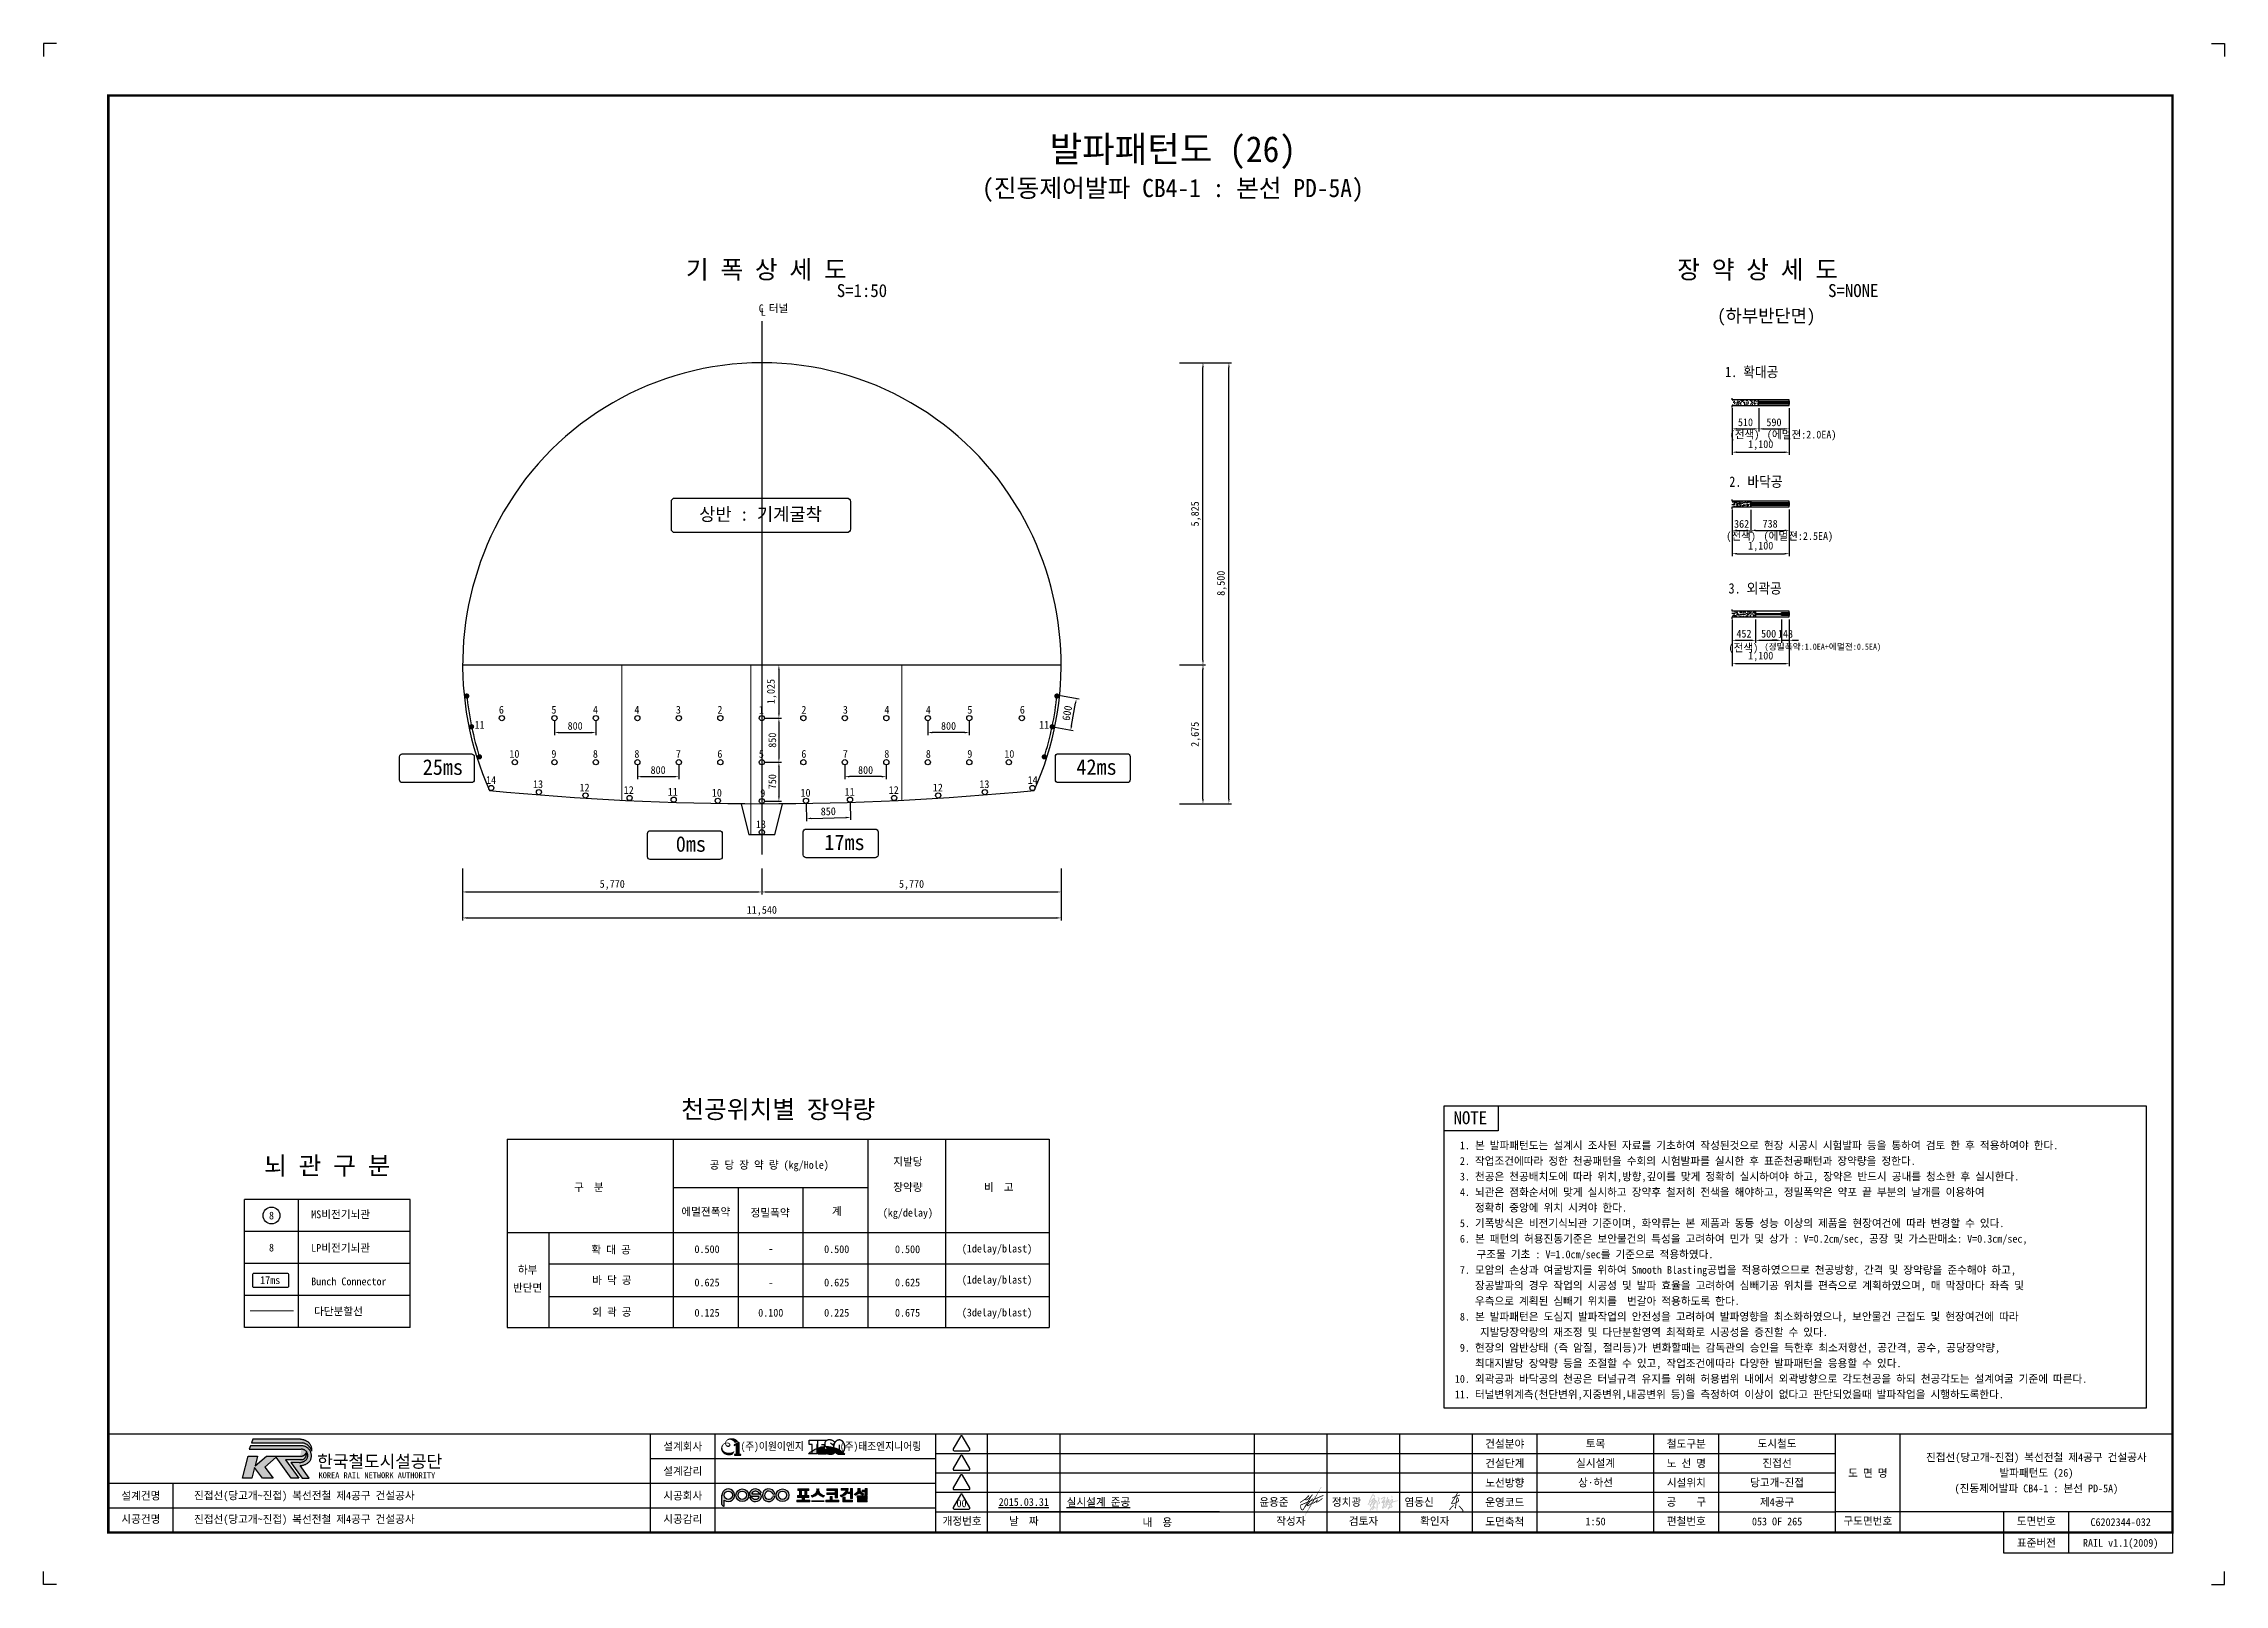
# Paper-space layout '발파패턴도 (26)' of a CAD drawing. Header units: millimetres. Extents: x 0 to 841, y 0 to 594.
# The model-space entities are those that its viewports show. They can reach past a viewport. Long polylines and large blocks are cut down to what shows.
import ezdxf
from ezdxf.enums import TextEntityAlignment as Align

# ---------------------------------------------------------------- set-up
doc = ezdxf.new("R2010")
doc.units = ezdxf.units.MM
doc.header["$LTSCALE"] = 500
doc.header["$PDMODE"] = 1
for name, pattern in [('A-CENTR01', [2, 1.25, -0.25, 0.25, -0.25]), ('A-DASHD01', [0.75, 0.5, -0.25]), ('A-HIDDN01', [0.375, 0.25, -0.125])]:
    doc.linetypes.add(name, pattern=pattern)
for name, color, linetype in [('CS-BLST', 4, 'Continuous'), ('CS-BLST-HIDL', 2, 'A-DASHD01'), ('CS-BLST-LIN3', 2, 'Continuous'), ('CS-BLST-PATT', 1, 'Continuous'), ('CS-BLST-TEX1', 6, 'Continuous'), ('CS-BLST-TEX2', 3, 'Continuous'), ('CS-BLST-TEX3', 3, 'Continuous'), ('CS-CNTL', 1, 'A-CENTR01'), ('CS-DIMS', 1, 'Continuous'), ('CS-EXCV', 3, 'E-DIGLN01'), ('CS-NOTE', 3, 'Continuous'), ('CS-STEL-MINR', 3, 'A-HIDDN01'), ('CS-SYMB', 2, 'Continuous'), ('CS-TABL', 3, 'Continuous'), ('CS-TABL-LIN1', 4, 'Continuous'), ('CS-TABL-LIN2', 1, 'Continuous'), ('CS-TABL-TEX1', 6, 'Continuous'), ('CS-TABL-TEX2', 3, 'Continuous'), ('CS-TEX1', 6, 'Continuous'), ('CS-TEX2', 6, 'Continuous'), ('CS-TEX3', 6, 'Continuous'), ('CS-TEXT', 3, 'Continuous'), ('CX-BORD', 7, 'Continuous'), ('CX-PAPR', 2, 'Continuous')]:
    doc.layers.add(name, color=color, linetype=linetype)
doc.styles.add('KORAIL', font='')
doc.styles.get("Standard").update_dxf_attribs({"font": ''})
doc.styles.add('굴림체', font='')
doc.styles.get('KORAIL').set_extended_font_data('GulimChe')
doc.styles.get('Standard').set_extended_font_data('GulimChe')
doc.styles.get('굴림체').set_extended_font_data('GulimChe')
doc.linetypes.add('E-DIGLN01', pattern='A,0.9,-0.2,[19,kscals.shx,S=0.1,R=180,X=0,Y=0],0.9', length=2)
doc.dimstyles.new('DIM01-50', dxfattribs={"dimscale": 50, "dimtxt": 3, "dimasz": 1.8, "dimexe": 1, "dimexo": 1, "dimgap": 1, "dimtad": 1, "dimdec": 0, "dimzin": 9, "dimdsep": 46, "dimlunit": 6, "dimtxsty": '굴림체', "dimcen": 2.5, "dimclrt": 3, "dimadec": 4, "dimazin": 0, "dimtfac": 1, "dimtdec": 0, "dimtmove": 2, "dimatfit": 3, "dimfxl": 0, "dimtolj": 1, "dimtzin": 0, "dimarcsym": 0})
pattern_1 = [(50, (-383350.11, 466433.5), (91.0923345, -7.969543), [9.525, -104.775]), (355, (-383350.11, 466433.5), (-17.621413, 95.528321), [7.62, -83.82]), (100.451, (-383342.52, 466432.84), (73.471251, 87.558344), [8.095, -89.045]), (46.1842, (-383350.11, 466458.9), (135.53952, -21.021164), [14.2875, -157.1625]), (96.6356, (-383338.82, 466457.15), (118.702117, 123.712778), [12.1425, -133.5675]), (351.184, (-383350.11, 466458.9), (118.702303, 123.71256), [11.43, -125.73]), (21, (-383337.41, 466452.55), (75.80744, -51.132759), [9.525, -104.775]), (326, (-383337.41, 466452.55), (30.901014, 92.093983), [7.62, -83.82]), (71.4514, (-383331.09, 466448.29), (106.708245, 40.961429), [8.095, -89.045]), (37.5, (-383350.11, 466433.5), (1.5443016, 42.2775194), [0, -82.804, 0, -85.09, 0, -84.1375]), (7.5, (-383350.11, 466433.5), (33.4098313, 50.0902874), [0, -48.514, 0, -80.899, 0, -32.0675]), (327.5, (-383378.432, 466433.5), (67.7952976, -2.864372), [0, -31.75, 0, -99.06, 0, -131.445]), (317.5, (-383391.13, 466433.5), (74.0645907, 12.7132455), [0, -41.275, 0, -65.786, 0, -93.345])]

psp = doc.layouts.new('발파패턴도 (26)')

msp = doc.modelspace()

# ---------------------------------------------------------------- texts
at = {"layer": 'CS-BLST-TEX1', "style": '굴림체'}
for s, p in [('  25ms', (7504.4, 15754.6)), ('  42ms', (20108.9, 15756.3)), ('  0ms', (12286.7, 14272.3)), ('  17ms', (15248.6, 14305.3))]:
    msp.add_text(s, height=300, dxfattribs=at).set_placement(p, align=Align.MIDDLE_CENTER)
at = {"layer": 'CS-BLST-TEX2', "style": '굴림체'}
for s, p in [('6', (8826.9, 16858.6)), ('5', (9839.9, 16858.6)), ('4', (10639.9, 16858.6)), ('4', (11439.9, 16858.6)), ('3', (12239.9, 16858.6)), ('2', (13039.9, 16858.6)), ('1', (13839.9, 16858.6)), ('2', (14659.1, 16858.6)), ('3', (15459.1, 16858.6)), ('4', (16259.1, 16858.6)), ('4', (17059.1, 16858.6)), ('5', (17859.1, 16858.6)), ('6', (18872.1, 16858.6)), ('11', (8406.5, 16570.2)), ('11', (19292.5, 16570.2)), ('10', (9077.7, 16007.8)), ('9', (9839.9, 16007.8)), ('8', (10639.9, 16007.8)), ('8', (11439.9, 16008.6)), ('7', (12239.9, 16007.8)), ('6', (13039.9, 16007.8)), ('5', (13839.9, 16007.8)), ('6', (14659.1, 16007.8)), ('7', (15459.1, 16007.8)), ('8', (16259.1, 16008.6)), ('8', (17059.1, 16007.8)), ('9', (17859.1, 16007.8)), ('10', (18621.3, 16007.8)), ('14', (19071.5, 15505.1, 0)), ('9', (13867, 15251.4, 0)), ('10', (14691.7, 15258.1, 0)), ('11', (15541.8, 15278.4, 0)), ('12', (16392, 15312.2, 0)), ('12', (17242.4, 15359.6, 0)), ('13', (18140.2, 15424.3, 0))]:
    msp.add_text(s, height=150, rotation=360, dxfattribs=at).set_placement(p, align=Align.MIDDLE)
for s, p in [('14', (8627.5, 15505.1, 0)), ('13', (9533.6, 15424.3, 0)), ('12', (10431.4, 15359.6, 0)), ('12', (11281.8, 15312.2, 0)), ('11', (12132, 15278.4, 0)), ('10', (12982, 15258.1, 0)), ('13', (13832, 14651.4, 0))]:
    msp.add_text(s, height=150, dxfattribs=at).set_placement(p, align=Align.MIDDLE)
at = {"layer": 'CS-BLST-TEX3', "style": '굴림체'}
for s, height, p in [('(전색)', 150, (32797.5, 22089, 0)), ('(에멀젼:2.0EA)', 150, (33898.8, 22088.9, 0)), ('(전색)', 150, (32730.3, 20133.5, 0)), ('(에멀젼:2.5EA)', 150, (33834.7, 20133.5, 0)), ('(전색)', 150, (32775.5, 17980.6, 0)), ('(정밀폭약:1.0EA+에멀젼:0.5EA)', 120, (34306.8, 18015.2, 0))]:
    msp.add_text(s, height=height, dxfattribs=at).set_placement(p, align=Align.CENTER)
at = {"layer": 'CS-NOTE', "style": '굴림체'}
for s, height, p in [('NOTE', 250, (27187.3, 8869.9)), (' 1. 본 발파패턴도는 설계시 조사된 자료를 기초하여 작성된것으로 현장 시공시 시험발파 등을 통하여 검토 한 후 적용하여야 한다.', 150, (27211.9, 8386.7)), (' 2. 작업조건에따라 정한 천공패턴을 수회의 시험발파를 실시한 후 표준천공패턴과 장약량을 정한다.', 150, (27211.9, 8086.7)), (' 4. 뇌관은 점화순서에 맞게 실시하고 장약후 철저히 전색을 해야하고, 정밀폭약은 약포 끝 부분의 날개를 이용하여', 150, (27211.9, 7486.7)), (' 3. 천공은 천공배치도에 따라 위치,방향,깊이를 맞게 정확히 실시하여야 하고, 장약은 반드시 공내를 청소한 후 실시한다.', 150, (27211.9, 7786.7)), ('    정확히 중앙에 위치 시켜야 한다.', 150, (27211.9, 7186.7)), (' 5. 기폭방식은 비전기식뇌관 기준이며, 화약류는 본 제품과 동등 성능 이상의 제품을 현장여건에 따라 변경할 수 있다.', 150, (27211.9, 6886.7)), (' 6. 본 패턴의 허용진동기준은 보안물건의 특성을 고려하여 민가 및 상가 : V=0.2cm/sec, 공장 및 가스판매소: V=0.3cm/sec, ', 150, (27211.9, 6586.7)), ('    구조물 기초 : V=1.0cm/sec를 기준으로 적용하였다.', 150, (27241.5, 6286.7)), (' 7. 모암의 손상과 여굴방지를 위하여 Smooth Blasting공법을 적용하였으므로 천공방향, 간격 및 장약량을 준수해야 하고,', 150, (27211.9, 5986.7)), ('    장공발파의 경우 작업의 시공성 및 발파 효율을 고려하여 심빼기공 위치를 편측으로 계획하였으며, 매 막장마다 좌측 및', 150, (27211.9, 5686.7)), ('    우측으로 계획된 심빼기 위치를  번갈아 적용하도록 한다.', 150, (27211.9, 5386.7)), (' 8. 본 발파패턴은 도심지 발파작업의 안전성을 고려하여 발파영향을 최소화하였으나, 보안물건 근접도 및 현장여건에 따라', 150, (27211.9, 5086.7)), (' 9. 현장의 암반상태 (즉 암질, 절리등)가 변화할때는 감독관의 승인을 득한후 최소저항선, 공간격, 공수, 공당장약량,', 150, (27211.9, 4486.7)), ('     지발당장약량의 재조정 및 다단분할영역 최적화로 시공성을 증진할 수 있다.', 150, (27211.9, 4786.7)), ('    최대지발당 장약량 등을 조절할 수 있고, 작업조건에따라 다양한 발파패턴을 응용할 수 있다. ', 150, (27211.9, 4186.7)), ('10. 외곽공과 바닥공의 천공은 터널규격 유지를 위해 허용범위 내에서 외곽방향으로 각도천공을 하되 천공각도는 설계여굴 기준에 따른다.', 150, (27211.9, 3886.7)), ('11. 터널변위계측(천단변위,지중변위,내공변위 등)을 측정하여 이상이 없다고 판단되었을때 발파작업을 시행하도록한다.', 150, (27211.9, 3586.7))]:
    msp.add_text(s, height=height, dxfattribs=at).set_placement(p)
at = {"layer": 'CS-TABL-TEX1'}
for s, p in [('공 당 장 약 량 (kg/Hole)', (13991.6, 8010.8, 0)), ('지발당', (16665, 8074.5, 0)), ('구  분', (10513.8, 7581.8, 0)), ('장약량', (16665, 7581.8, 0)), ('비  고', (18416.9, 7581.8, 0)), ('에멀젼폭약', (12768.8, 7109.2, 0)), ('정밀폭약', (14008.7, 7089.1, 0)), ('계', (15294.1, 7117.7, 0)), ('(kg/delay)', (16665, 7089.1, 0)), ('확 대 공', (10942.5, 6376.1, 0)), ('하부', (9332.5, 5988.3, 0)), ('바 닥 공', (10957.7, 5789.8, 0)), ('반단면', (9332.5, 5641.8, 0))]:
    msp.add_text(s, height=150, dxfattribs=at).set_placement(p, align=Align.CENTER)
at = {"layer": 'CS-TABL-TEX2', "style": '굴림체'}
for s, p in [('0.500', (12792.4, 6386.3, 0)), ('-', (14021.1, 6397.9, 0)), ('0.500', (15292.4, 6386.3, 0)), ('0.500', (16658.6, 6385.4, 0)), ('(1delay/blast)', (18383.3, 6397.8, 0)), ('0.625', (12792.4, 5744.3, 0)), ('0.625', (15292.4, 5744.3, 0)), ('0.625', (16658.6, 5744.3, 0)), ('(1delay/blast)', (18383.3, 5797.8, 0)), ('-', (14021.1, 5744.3, 0)), ('외 곽 공', (10957.7, 5176.3, 0)), ('0.125', (12792.4, 5161.3, 0)), ('0.100', (14021.1, 5161.3, 0)), ('0.225', (15292.4, 5161.3, 0)), ('0.675', (16658.6, 5161.3, 0)), ('(3delay/blast)', (18383.3, 5165.5, 0))]:
    msp.add_text(s, height=150, dxfattribs=at).set_placement(p, align=Align.CENTER)
at = {"layer": 'CS-TEX1', "style": '굴림체'}
for s, height, p in [('기 폭 상 세 도', 350, (13935.1, 25349.6)), ('장 약 상 세 도', 350, (33050.1, 25349.6, 0)), ('상반 : 기계굴착', 250, (13823.7, 20631.9)), ('천공위치별 장약량', 350, (14165.2, 9161.5, 0)), ('뇌 관 구 분', 350, (5469.3, 8076.2, 0))]:
    msp.add_text(s, height=height, dxfattribs=at).set_placement(p, align=Align.MIDDLE)
at = {"layer": 'CS-TEX2', "style": '굴림체'}
msp.add_text('(하부반단면)', height=250, dxfattribs=at).set_placement((33217.7, 24437.9, 0), align=Align.MIDDLE)
at = {"layer": 'CS-TEX3', "style": '굴림체', "width": 0.9}
for s, p in [('1. 확대공', (32936.8, 23271.9, 0)), ('2. 바닥공', (33016.7, 21156.2, 0)), ('3. 외곽공', (33002.7, 19100, 0))]:
    msp.add_text(s, height=200, dxfattribs=at).set_placement(p, align=Align.CENTER)
at = {"layer": 'CS-TEXT', "style": '굴림체'}
for s, height, p in [('S=1:50', 250, (15294.6, 24814.8)), ('S=NONE', 250, (34409.6, 24814.8, 0)), ('C 터널', 150, (13788.2, 24522.8)), ('L', 150, (13825.6, 24455.3)), ('MS비전기뇌관', 150, (5159.7, 7057.2, 0)), ('LP비전기뇌관', 150, (5159.8, 6410.5, 0)), ('Bunch Connector', 150, (5159.8, 5764.6, 0))]:
    msp.add_text(s, height=height, dxfattribs=at).set_placement(p)
for p in [(4394.2, 7110.1, 0), (4394.2, 6492.6, 0)]:
    msp.add_text('8', height=150, dxfattribs=at).set_placement(p, align=Align.MIDDLE_CENTER)
msp.add_text('17ms', height=150, dxfattribs=at).set_placement((4368.6, 5863.2, 0), align=Align.MIDDLE)
msp.add_text('다단분할선', height=150, dxfattribs=at).set_placement((5685.1, 5188.1, 0), align=Align.CENTER)

# ---------------------------------------------------------------- blocks, each defined once
blk = doc.blocks.new('CXGLOGO-UNIT-KRNA-COLOR')
at = {"layer": 'CS-STEL-MINR'}
h = blk.add_hatch(color=166, dxfattribs=at)
edge = h.paths.add_edge_path()
edge.add_arc((15.3, 4.2), 10, 59.195, 87.6904)
edge.add_line((15.7, 14.2), (-14.6, 14.2))
edge.add_line((-14.6, 14.2), (-15.4, 11.9))
edge.add_line((-15.4, 11.9), (17.3, 11.9))
edge.add_arc((16.4, 4.8), 7.13, 14.4338, 82.8523, ccw=False)
edge.add_arc((17.2, 7.5), 6.18, 351.2788, 418.625)
h = blk.add_hatch(color=166, dxfattribs=at)
edge = h.paths.add_edge_path()
edge.add_line((-17.6, 3.4), (-11.6, 3.4))
edge.add_line((-11.6, 3.4), (-13.1, -2.8))
edge.add_line((-13.1, -2.8), (-5.8, 3.4))
edge.add_line((-5.8, 3.4), (16.9, 3.4))
edge.add_arc((16.5, 6.7), 3.37, 277.1672, 339.2536)
edge.add_arc((16.5, 4.5), 3.37, -86.0611, 17.644, ccw=False)
edge.add_line((16.7, 1.1), (6.4, 1.1))
edge.add_line((6.4, 1.1), (15, -10.7))
edge.add_line((15, -10.7), (10.1, -10.7))
edge.add_line((10.1, -10.7), (0.4, 2.7))
edge.add_line((0.4, 2.7), (-6.9, -3.7))
edge.add_line((-6.9, -3.7), (-1.4, -10.8))
edge.add_line((-1.4, -10.8), (-8.3, -10.8))
edge.add_line((-8.3, -10.8), (-13.5, -4))
edge.add_line((-13.5, -4), (-15.1, -10.8))
edge.add_line((-15.1, -10.8), (-21.2, -10.8))
edge.add_line((-21.2, -10.8), (-17.6, 3.4))
h = blk.add_hatch(color=46, dxfattribs=at)
edge = h.paths.add_edge_path()
edge.add_arc((15.4, 5.5), 6.16, 269.178, 301.5498, ccw=False)
edge.add_line((15.3, -0.7), (9.8, -0.7))
edge.add_line((9.8, -0.7), (17.2, -10.8))
edge.add_line((17.2, -10.8), (21.7, -10.8))
edge.add_line((21.7, -10.8), (15.9, -2.7))
edge.add_arc((15.5, 6.1), 8.86, 272.286, 317.0312)
edge.add_arc((16.8, 3.7), 6.34, 325.2805, 452.1314)
edge.add_line((16.5, 10), (-16, 10))
edge.add_line((-16, 10), (-16.8, 7.8))
edge.add_line((-16.8, 7.8), (16.6, 7.8))
edge.add_arc((16.8, 3.8), 3.99, -62.7193, 92.2922, ccw=False)
at = {"layer": 'CS-STEL-MINR', "color": 166}
for points in [[(20.4, 12.8, 0.12498), (15.7, 14.2), (-14.6, 14.2), (-15.4, 11.9), (17.3, 11.9, -0.307728), (23.3, 6.6, 0.302614)], [(-17.6, 3.4), (-11.6, 3.4), (-13.1, -2.8), (-5.8, 3.4), (16.9, 3.4, 0.27773), (19.7, 5.5, -0.486141), (16.7, 1.1), (6.4, 1.1), (15, -10.7), (10.1, -10.7), (0.4, 2.7), (-6.9, -3.7), (-1.4, -10.8), (-8.3, -10.8), (-13.5, -4), (-15.1, -10.8), (-21.2, -10.8)]]:
    blk.add_lwpolyline(points, format="xyb", close=True, dxfattribs=at)
at = {"layer": 'CS-STEL-MINR', "color": 46}
blk.add_lwpolyline([(18.6, 0.2, -0.142195), (15.3, -0.7), (9.8, -0.7), (17.2, -10.8), (21.7, -10.8), (15.9, -2.7, 0.197757), (22, 0.1, 0.61792), (16.5, 10), (-16, 10), (-16.8, 7.8), (16.6, 7.8, -0.802668)], format="xyb", close=True, dxfattribs=at)
blk = doc.blocks.new('CXGLOGO-KRNA-COLOR')
at = {"layer": 'CS-STEL-MINR'}
blk.add_blockref('CXGLOGO-UNIT-KRNA-COLOR', (0, 0), dxfattribs=at)
at = {"layer": 'CS-STEL-MINR', "color": 166, "style": 'KORAIL'}
for s, height, p in [('한국철도시설공단', 8, (26.8, -4)), ('KOREA RAIL NETWORK AUTHORITY', 3.75, (27.7, -10.8))]:
    blk.add_text(s, height=height, dxfattribs=at).set_placement(p)
blk = doc.blocks.new('포스코로고')
at = {"layer": 'CX-BORD'}
h = blk.add_hatch(color=256, dxfattribs=at)
h.dxf.hatch_style = 1
h.paths.add_polyline_path([(4172, -294), (4172, -595, 0.432817), (4245, -643), (4245, -461, 4.076641)])
h.paths.add_polyline_path([(4242, -308, -1), (4495, -308, -1)], flags=16)
h.paths.add_polyline_path([(4997, -308, 1), (4603, -308, 1)])
h.paths.add_polyline_path([(4673, -308, -1), (4926, -308, -1)], flags=16)
h.paths.add_polyline_path([(5316, -272), (5117, -272, -0.586142), (5100, -242, -0.495454), (5300, -221, 0.207684), (5351, -244), (5363, -244, 0.568206), (5381, -214, 0.622867), (5027, -228, 0.542438), (5101, -340), (5301, -340, -0.574452), (5318, -370, -0.523506), (5111, -389, 0.221834), (5057, -364), (5048, -364, 0.551633), (5030, -393, 0.651088), (5390, -382, 0.532824)])
h.paths.add_polyline_path([(5810, -360, 0.455712), (5793, -335, 0.23026), (5740, -353, 0.094891), (5736, -359, -4.245439), (5730, -246, 0.271322), (5774, -271), (5801, -271, 0.489671), (5811, -259, 7.688089)])
h.paths.add_polyline_path([(6242, -308, 1), (5847, -308, 1)])
h.paths.add_polyline_path([(5918, -308, -1), (6171, -308, -1)], flags=16)
for p, q in [((4172, -595), (4172, -294)), ((4245, -643), (4245, -461)), ((5048, -364), (5057, -364)), ((5101, -340), (5301, -340)), ((5316, -272), (5117, -272)), ((5351, -244), (5363, -244)), ((5801, -271), (5774, -271))]:
    blk.add_line(p, q, dxfattribs=at)
for centre, radius in [((4369, -308), 127), ((4800, -308), 197), ((4800, -308), 127), ((6045, -308), 197), ((6045, -308), 127)]:
    blk.add_circle(centre, radius, dxfattribs=at)
for centre, radius, start, end in [((4369, -308), 197, 231.11423, 184.01583), ((4231, -585), 60, 189.54886, 283.16392), ((5101, -260), 80, 156.09167, 270), ((5208, -308), 197, 28.42193, 156.09167), ((5048, -384), 20, 90, 205.53026), ((5208, -308), 197, 205.53026, 337.80092), ((5057, -434), 70, 39.96957, 90), ((5117, -252), 20, 148.49455, 270), ((5208, -308), 127, 43.06943, 148.49455), ((5208, -308), 127, 219.96957, 330.49883), ((5351, -174), 70, 223.06943, 270), ((5301, -360), 20, 330.49883, 90), ((5316, -352), 80, 337.80092, 90), ((5363, -224), 20, 270, 28.42193), ((5620, -308), 197, 14.35864, 344.71492), ((5620, -308), 127, 29.27937, 336.2624), ((5774, -221), 50, 209.27937, 270), ((5754, -367), 20, 134.57992, 156.2624), ((5785, -398), 64.2, 82.7122, 134.57992), ((5791, -355), 20, 344.71492, 82.7122), ((5801, -261), 10, 270, 14.35864)]:
    blk.add_arc(centre, radius, start, end, dxfattribs=at)
blk = doc.blocks.new('TESO')
at = {"layer": 'CX-BORD'}
h = blk.add_hatch(color=253, dxfattribs=at)
edge = h.paths.add_edge_path()
edge.add_line((37.4, 1.79), (35.94, 1.79))
edge.add_arc((42.92, -5.59), 10.16, 111.51702, 133.37121, ccw=False)
edge.add_line((39.19, 3.86), (39.19, 1.79))
edge.add_line((39.19, 1.79), (37.4, 1.79))
edge = h.paths.add_edge_path()
edge.add_line((46.26, 2.58), (46.26, 2.57))
edge.add_arc((46.28, 2.59), 0.0281, 215.49592, 216.6395)
edge.add_line((46.26, 2.57), (46.3, 2.52))
edge.add_arc((46.32, 2.54), 0.0281, 216.6395, 217.78891)
edge.add_line((46.3, 2.52), (46.33, 2.47))
edge.add_arc((46.36, 2.49), 0.0281, 217.78891, 218.97113)
edge.add_line((46.33, 2.47), (46.37, 2.43))
edge.add_arc((46.39, 2.45), 0.0281, 218.97113, 220.22249)
edge.add_line((46.37, 2.43), (46.41, 2.39))
edge.add_arc((46.43, 2.41), 0.0281, 220.22249, 221.57176)
edge.add_line((46.41, 2.39), (46.44, 2.35))
edge.add_arc((46.46, 2.37), 0.0281, 221.57176, 223.00601)
edge.add_line((46.44, 2.35), (46.47, 2.31))
edge.add_arc((46.49, 2.33), 0.0281, 223.00601, 224.49796)
edge.add_line((46.47, 2.31), (46.51, 2.28))
edge.add_arc((46.53, 2.3), 0.0281, 224.49796, 226.01171)
edge.add_line((46.51, 2.28), (46.54, 2.25))
edge.add_arc((46.56, 2.27), 0.0281, 226.01171, 227.50457)
edge.add_line((46.54, 2.24), (46.57, 2.21))
edge.add_arc((46.59, 2.24), 0.0281, 227.50457, 228.93032)
edge.add_line((46.58, 2.21), (46.61, 2.19))
edge.add_arc((46.63, 2.21), 0.0281, 228.93032, 230.24358)
edge.add_line((46.61, 2.19), (46.64, 2.16))
edge.add_arc((46.66, 2.18), 0.0281, 230.24358, 231.43649)
edge.add_line((46.64, 2.16), (46.68, 2.13))
edge.add_arc((46.69, 2.15), 0.0281, 231.43649, 232.61707)
edge.add_line((46.68, 2.13), (46.71, 2.1))
edge.add_arc((46.73, 2.12), 0.0281, 232.61707, 233.81678)
edge.add_line((46.71, 2.1), (46.75, 2.08))
edge.add_arc((46.76, 2.1), 0.0281, 233.81678, 235.0367)
edge.add_line((46.75, 2.08), (46.79, 2.05))
edge.add_arc((46.8, 2.07), 0.0281, 235.0367, 236.27783)
edge.add_line((46.79, 2.05), (46.82, 2.03))
edge.add_arc((46.84, 2.05), 0.0281, 236.27783, 237.54109)
edge.add_line((46.82, 2.02), (46.86, 2))
edge.add_arc((46.88, 2.02), 0.0281, 237.54109, 238.82735)
edge.add_line((46.86, 2), (46.9, 1.98))
edge.add_arc((46.91, 2), 0.0281, 238.82735, 240.13738)
edge.add_line((46.9, 1.98), (46.94, 1.95))
edge.add_arc((46.95, 1.98), 0.0281, 240.13738, 241.46248)
edge.add_line((46.94, 1.95), (46.98, 1.93))
edge.add_arc((46.99, 1.96), 0.0281, 241.46248, 242.76934)
edge.add_line((46.98, 1.93), (47.02, 1.91))
edge.add_arc((47.03, 1.94), 0.0281, 242.76934, 244.05773)
edge.add_line((47.02, 1.91), (47.06, 1.89))
edge.add_arc((47.07, 1.92), 0.0281, 244.05773, 245.33706)
edge.add_line((47.06, 1.89), (47.1, 1.87))
edge.add_arc((47.12, 1.9), 0.0281, 245.33706, 246.61676)
edge.add_line((47.1, 1.87), (47.15, 1.85))
edge.add_arc((47.16, 1.88), 0.0281, 246.61676, 247.90643)
edge.add_line((47.15, 1.85), (47.19, 1.84))
edge.add_arc((47.2, 1.86), 0.0281, 247.90643, 249.2161)
edge.add_line((47.19, 1.84), (47.23, 1.82))
edge.add_arc((47.24, 1.85), 0.0281, 249.2161, 250.55642)
edge.add_line((47.23, 1.82), (47.27, 1.81))
edge.add_arc((47.28, 1.83), 0.0281, 250.55642, 251.92313)
edge.add_line((47.27, 1.81), (47.31, 1.79))
edge.add_arc((47.32, 1.82), 0.0281, 251.92313, 253.26224)
edge.add_line((47.31, 1.79), (47.35, 1.78))
edge.add_arc((47.36, 1.81), 0.0281, 253.26224, 254.56288)
edge.add_line((47.35, 1.78), (47.39, 1.77))
edge.add_arc((47.4, 1.8), 0.0281, 254.56288, 255.82974)
edge.add_line((47.39, 1.77), (47.43, 1.76))
edge.add_arc((47.44, 1.79), 0.0281, 255.82974, 257.06776)
edge.add_line((47.43, 1.76), (47.47, 1.75))
edge.add_arc((47.48, 1.78), 0.0281, 257.06776, 258.28223)
edge.add_line((47.47, 1.75), (47.51, 1.74))
edge.add_arc((47.52, 1.77), 0.0281, 258.28223, 259.4789)
edge.add_line((47.51, 1.74), (47.55, 1.74))
edge.add_arc((47.55, 1.76), 0.0281, 259.4789, 260.66408)
edge.add_line((47.55, 1.74), (47.58, 1.73))
edge.add_arc((47.59, 1.76), 0.0281, 260.66408, 261.86922)
edge.add_line((47.59, 1.73), (47.62, 1.72))
edge.add_arc((47.62, 1.75), 0.0281, 261.86922, 263.18715)
edge.add_line((47.62, 1.72), (47.66, 1.72))
edge.add_arc((47.66, 1.75), 0.0281, 263.18715, 264.615)
edge.add_line((47.66, 1.72), (47.69, 1.72))
edge.add_arc((47.69, 1.75), 0.0281, 264.615, 266.11485)
edge.add_line((47.69, 1.72), (47.72, 1.71))
edge.add_arc((47.73, 1.74), 0.0281, 266.11485, 267.64251)
edge.add_line((47.72, 1.71), (47.76, 1.71))
edge.add_arc((47.76, 1.74), 0.0281, 267.64251, 269.15201)
edge.add_line((47.76, 1.71), (47.79, 1.71))
edge.add_arc((47.79, 1.74), 0.0281, 269.15201, 270.6002)
edge.add_line((47.79, 1.71), (47.83, 1.71))
edge.add_arc((47.83, 1.74), 0.0281, 270.6002, 271.95086)
edge.add_line((47.83, 1.71), (47.87, 1.71))
edge.add_arc((47.87, 1.74), 0.0281, 271.95086, 273.18139)
edge.add_line((47.87, 1.71), (47.91, 1.72))
edge.add_arc((47.9, 1.74), 0.0281, 273.18139, 274.31277)
edge.add_line((47.91, 1.72), (47.94, 1.72))
edge.add_arc((47.94, 1.75), 0.0281, 274.31277, 275.38282)
edge.add_line((47.95, 1.72), (47.99, 1.72))
edge.add_arc((47.98, 1.75), 0.0281, 275.38282, 276.42188)
edge.add_line((47.99, 1.72), (48.03, 1.73))
edge.add_arc((48.02, 1.76), 0.0281, 276.42188, 277.45663)
edge.add_line((48.03, 1.73), (48.07, 1.73))
edge.add_arc((48.06, 1.76), 0.0281, 277.45663, 278.5124)
edge.add_line((48.07, 1.73), (48.09, 1.74))
edge.add_line((48.09, 1.74), (49.96, 1.74))
edge.add_arc((42.92, -5.59), 10.16, 46.15542, 91.62431)
edge.add_line((42.63, 4.56), (42.65, 4.55))
edge.add_arc((42.67, 4.57), 0.0281, 224.16414, 225.82215)
edge.add_line((42.65, 4.55), (42.69, 4.5))
edge.add_arc((42.71, 4.52), 0.0281, 225.82215, 227.31375)
edge.add_line((42.69, 4.5), (42.74, 4.46))
edge.add_arc((42.76, 4.48), 0.0281, 227.31375, 228.64048)
edge.add_line((42.74, 4.46), (42.79, 4.41))
edge.add_arc((42.81, 4.43), 0.0281, 228.64048, 229.79526)
edge.add_line((42.79, 4.41), (42.85, 4.36))
edge.add_arc((42.87, 4.39), 0.0281, 229.79526, 230.77715)
edge.add_line((42.85, 4.36), (42.91, 4.32))
edge.add_arc((42.92, 4.34), 0.0281, 230.77715, 231.59027)
edge.add_line((42.91, 4.32), (42.97, 4.27))
edge.add_arc((42.98, 4.29), 0.0281, 231.59027, 232.24269)
edge.add_line((42.97, 4.27), (43.03, 4.22))
edge.add_arc((43.05, 4.24), 0.0281, 232.24269, 232.74527)
edge.add_line((43.03, 4.22), (43.1, 4.17))
edge.add_arc((43.11, 4.19), 0.0281, 232.74527, 233.25738)
edge.add_line((43.1, 4.17), (43.17, 4.12))
edge.add_arc((43.18, 4.14), 0.0281, 233.25738, 234.23307)
edge.add_line((43.17, 4.12), (43.25, 4.06))
edge.add_arc((43.26, 4.08), 0.0281, 234.23307, 235.44255)
edge.add_line((43.25, 4.06), (43.29, 4.03))
edge.add_line((43.29, 4.03), (42.9, 3.54))
edge.add_line((42.9, 3.54), (41.98, 3.54))
edge.add_line((41.98, 3.54), (41.98, 4.53))
edge.add_arc((42.92, -5.59), 10.16, 95.31095, 109.05258)
edge.add_line((39.6, 4.01), (39.6, 1.79))
edge.add_line((39.6, 1.79), (42.92, 1.79))
edge.add_line((42.92, 1.79), (42.92, 2.11))
edge.add_line((42.92, 2.11), (42.96, 2.08))
edge.add_arc((42.99, 2.13), 0.0562, 239.33718, 240.33399)
edge.add_line((42.96, 2.08), (43.01, 2.05))
edge.add_arc((43.04, 2.1), 0.0562, 240.33399, 241.40968)
edge.add_line((43.01, 2.05), (43.06, 2.03))
edge.add_arc((43.09, 2.07), 0.0562, 241.40968, 242.56135)
edge.add_line((43.06, 2.02), (43.11, 2))
edge.add_arc((43.14, 2.05), 0.0562, 242.56135, 243.78116)
edge.add_line((43.11, 2), (43.16, 1.98))
edge.add_arc((43.19, 2.03), 0.0562, 243.78116, 245.04497)
edge.add_line((43.16, 1.97), (43.21, 1.95))
edge.add_arc((43.23, 2), 0.0562, 245.04497, 246.3292)
edge.add_line((43.21, 1.95), (43.26, 1.93))
edge.add_arc((43.28, 1.98), 0.0562, 246.3292, 247.61107)
edge.add_line((43.26, 1.93), (43.31, 1.91))
edge.add_arc((43.33, 1.96), 0.0562, 247.61107, 248.86742)
edge.add_line((43.31, 1.91), (43.36, 1.89))
edge.add_arc((43.38, 1.94), 0.0562, 248.86742, 250.07615)
edge.add_line((43.36, 1.89), (43.41, 1.87))
edge.add_arc((43.43, 1.93), 0.0562, 250.07615, 251.21758)
edge.add_line((43.41, 1.87), (43.46, 1.86))
edge.add_arc((43.48, 1.91), 0.0562, 251.21758, 252.27545)
edge.add_line((43.46, 1.85), (43.51, 1.84))
edge.add_arc((43.53, 1.89), 0.0562, 252.27545, 253.24888)
edge.add_line((43.52, 1.84), (43.57, 1.82))
edge.add_arc((43.59, 1.88), 0.0562, 253.24888, 254.18481)
edge.add_line((43.57, 1.82), (43.63, 1.81))
edge.add_arc((43.64, 1.86), 0.0562, 254.18481, 255.11067)
edge.add_line((43.63, 1.81), (43.68, 1.79))
edge.add_arc((43.7, 1.84), 0.0562, 255.11067, 256.04265)
edge.add_line((43.68, 1.79), (43.74, 1.78))
edge.add_arc((43.75, 1.83), 0.0562, 256.04265, 256.99637)
edge.add_line((43.74, 1.78), (43.8, 1.76))
edge.add_arc((43.81, 1.82), 0.0562, 256.99637, 257.98777)
edge.add_line((43.8, 1.76), (43.86, 1.75))
edge.add_arc((43.87, 1.81), 0.0562, 257.98777, 259.03404)
edge.add_line((43.86, 1.75), (43.91, 1.74))
edge.add_arc((43.93, 1.79), 0.0562, 259.03404, 260.15448)
edge.add_line((43.92, 1.74), (43.97, 1.73))
edge.add_arc((43.98, 1.78), 0.0562, 260.15448, 261.34596)
edge.add_line((43.97, 1.73), (44.03, 1.72))
edge.add_arc((44.04, 1.78), 0.0562, 261.34596, 262.5153)
edge.add_line((44.03, 1.72), (44.09, 1.71))
edge.add_arc((44.09, 1.77), 0.0562, 262.5153, 263.62395)
edge.add_line((44.09, 1.71), (44.14, 1.71))
edge.add_arc((44.15, 1.76), 0.0562, 263.62395, 264.6574)
edge.add_line((44.14, 1.71), (44.2, 1.7))
edge.add_arc((44.2, 1.76), 0.0562, 264.6574, 265.60237)
edge.add_line((44.2, 1.7), (44.25, 1.7))
edge.add_arc((44.25, 1.75), 0.0562, 265.60237, 266.44732)
edge.add_line((44.25, 1.7), (44.3, 1.69))
edge.add_arc((44.31, 1.75), 0.0562, 266.44732, 267.18282)
edge.add_line((44.31, 1.69), (44.36, 1.69))
edge.add_arc((44.36, 1.75), 0.0562, 267.18282, 267.80183)
edge.add_line((44.36, 1.69), (44.41, 1.69))
edge.add_arc((44.42, 1.75), 0.0562, 267.80183, 268.34125)
edge.add_line((44.41, 1.69), (44.47, 1.69))
edge.add_arc((44.47, 1.74), 0.0562, 268.34125, 268.96655)
edge.add_line((44.47, 1.69), (44.52, 1.69))
edge.add_arc((44.53, 1.74), 0.0562, 268.96655, 269.72436)
edge.add_line((44.52, 1.69), (44.58, 1.69))
edge.add_arc((44.58, 1.74), 0.0562, 269.72436, 270.62296)
edge.add_line((44.58, 1.69), (44.64, 1.69))
edge.add_arc((44.63, 1.74), 0.0562, 270.62296, 271.67362)
edge.add_line((44.64, 1.69), (44.69, 1.69))
edge.add_arc((44.69, 1.74), 0.0562, 271.67362, 272.8908)
edge.add_line((44.69, 1.69), (44.75, 1.69))
edge.add_arc((44.74, 1.75), 0.0562, 272.8908, 274.29259)
edge.add_line((44.75, 1.69), (44.8, 1.7))
edge.add_arc((44.8, 1.75), 0.0562, 274.29259, 275.9011)
edge.add_line((44.8, 1.7), (44.85, 1.7))
edge.add_arc((44.85, 1.76), 0.0562, 275.9011, 277.68547)
edge.add_line((44.85, 1.7), (44.91, 1.71))
edge.add_arc((44.9, 1.76), 0.0562, 277.68547, 279.42652)
edge.add_line((44.91, 1.71), (44.96, 1.72))
edge.add_arc((44.95, 1.77), 0.0562, 279.42652, 281.05114)
edge.add_line((44.96, 1.72), (45.01, 1.73))
edge.add_arc((45, 1.78), 0.0562, 281.05114, 282.5424)
edge.add_line((45.01, 1.73), (45.06, 1.74))
edge.add_arc((45.04, 1.79), 0.0562, 282.5424, 283.88517)
edge.add_line((45.06, 1.74), (45.1, 1.75))
edge.add_arc((45.09, 1.8), 0.0562, 283.88517, 285.06633)
edge.add_line((45.1, 1.75), (45.15, 1.76))
edge.add_arc((45.14, 1.82), 0.0562, 285.06633, 286.07486)
edge.add_line((45.15, 1.76), (45.2, 1.78))
edge.add_arc((45.18, 1.83), 0.0562, 286.07486, 286.90185)
edge.add_line((45.2, 1.78), (45.24, 1.79))
edge.add_arc((45.23, 1.84), 0.0562, 286.90185, 287.60102)
edge.add_line((45.24, 1.79), (45.29, 1.8))
edge.add_arc((45.27, 1.86), 0.0562, 287.60102, 288.41302)
edge.add_line((45.29, 1.8), (45.33, 1.82))
edge.add_arc((45.32, 1.87), 0.0562, 288.41302, 289.40275)
edge.add_line((45.34, 1.82), (45.38, 1.83))
edge.add_arc((45.36, 1.89), 0.0562, 289.40275, 290.57579)
edge.add_line((45.38, 1.83), (45.42, 1.85))
edge.add_arc((45.4, 1.9), 0.0562, 290.57579, 291.93835)
edge.add_line((45.43, 1.85), (45.47, 1.87))
edge.add_arc((45.45, 1.92), 0.0562, 291.93835, 293.49686)
edge.add_line((45.47, 1.87), (45.51, 1.89))
edge.add_arc((45.49, 1.94), 0.0562, 293.49686, 295.25763)
edge.add_line((45.51, 1.89), (45.55, 1.91))
edge.add_arc((45.53, 1.96), 0.0562, 295.25763, 297.22625)
edge.add_line((45.56, 1.91), (45.6, 1.93))
edge.add_arc((45.57, 1.98), 0.0562, 297.22625, 299.38613)
edge.add_line((45.6, 1.93), (45.64, 1.95))
edge.add_arc((45.61, 2), 0.0562, 299.38613, 301.63029)
edge.add_line((45.64, 1.95), (45.68, 1.98))
edge.add_arc((45.65, 2.03), 0.0562, 301.63029, 303.8751)
edge.add_line((45.68, 1.98), (45.72, 2))
edge.add_arc((45.69, 2.05), 0.0562, 303.8751, 306.05626)
edge.add_line((45.72, 2.01), (45.76, 2.03))
edge.add_arc((45.72, 2.08), 0.0562, 306.05626, 308.11789)
edge.add_line((45.76, 2.03), (45.8, 2.06))
edge.add_arc((45.76, 2.11), 0.0562, 308.11789, 310.01699)
edge.add_line((45.8, 2.07), (45.84, 2.1))
edge.add_arc((45.8, 2.14), 0.0562, 310.01699, 311.72529)
edge.add_line((45.84, 2.1), (45.88, 2.13))
edge.add_arc((45.84, 2.18), 0.0562, 311.72529, 313.22877)
edge.add_line((45.88, 2.13), (45.92, 2.17))
edge.add_arc((45.88, 2.21), 0.0562, 313.22877, 314.5728)
edge.add_line((45.92, 2.17), (45.96, 2.22))
edge.add_arc((45.92, 2.26), 0.0562, 314.5728, 315.95214)
edge.add_line((45.96, 2.22), (46.01, 2.26))
edge.add_arc((45.97, 2.3), 0.0562, 315.95214, 317.42125)
edge.add_line((46.01, 2.26), (46.05, 2.31))
edge.add_arc((46.01, 2.35), 0.0562, 317.42125, 318.98761)
edge.add_line((46.05, 2.31), (46.1, 2.36))
edge.add_arc((46.05, 2.4), 0.0562, 318.98761, 320.65909)
edge.add_line((46.1, 2.36), (46.14, 2.42))
edge.add_arc((46.1, 2.45), 0.0562, 320.65909, 322.44387)
edge.add_line((46.14, 2.42), (46.19, 2.48))
edge.add_arc((46.14, 2.51), 0.0562, 322.44387, 324.35033)
edge.add_line((46.19, 2.48), (46.23, 2.54))
edge.add_arc((46.19, 2.57), 0.0562, 324.35033, 326.38695)
edge.add_line((46.23, 2.54), (46.26, 2.58))
blk.add_hatch(color=253, dxfattribs=at).paths.add_polyline_path([(46.98, 1.93), (46.94, 1.95), (46.9, 1.98), (46.86, 2), (46.82, 2.02), (46.79, 2.05), (46.75, 2.08), (46.71, 2.1), (46.68, 2.13), (46.64, 2.16), (46.61, 2.19), (46.57, 2.21), (46.54, 2.25), (46.51, 2.28), (46.47, 2.31), (46.44, 2.35), (46.41, 2.39), (46.37, 2.43), (46.33, 2.47), (46.3, 2.52), (46.26, 2.58), (46.23, 2.54), (46.19, 2.48), (46.14, 2.42), (46.1, 2.36), (46.05, 2.31), (46.01, 2.26), (45.96, 2.22), (45.92, 2.17), (45.88, 2.13), (45.84, 2.1), (45.8, 2.06), (45.76, 2.03), (45.72, 2), (45.68, 1.98), (45.64, 1.95), (45.6, 1.93), (45.56, 1.91), (45.51, 1.89), (45.47, 1.87), (45.42, 1.85), (45.38, 1.83), (45.34, 1.82), (45.29, 1.8), (45.24, 1.79), (45.2, 1.78), (45.15, 1.76), (45.1, 1.75), (45.06, 1.74), (45.01, 1.73), (44.96, 1.72), (44.91, 1.71), (44.85, 1.7), (44.8, 1.7), (44.75, 1.69), (44.69, 1.69), (44.64, 1.69), (44.58, 1.69), (44.52, 1.69), (44.47, 1.69), (44.41, 1.69), (44.36, 1.69), (44.31, 1.69), (44.25, 1.7), (44.2, 1.7), (44.14, 1.71), (44.09, 1.71), (44.03, 1.72), (43.97, 1.73), (43.92, 1.74), (43.86, 1.75), (43.8, 1.76), (43.74, 1.78), (43.68, 1.79), (43.63, 1.81), (43.57, 1.82), (43.51, 1.84), (43.46, 1.86), (43.41, 1.87), (43.36, 1.89), (43.31, 1.91), (43.26, 1.93), (43.21, 1.95), (43.16, 1.97), (43.11, 2), (43.06, 2.02), (43.01, 2.05), (42.96, 2.08), (42.92, 2.11), (42.92, 1.79), (39.6, 1.79), (39.6, 4.01, -0.060031), (41.98, 4.53), (41.98, 3.54), (42.9, 3.54), (43.29, 4.03), (43.25, 4.06), (43.17, 4.12), (43.1, 4.17), (43.03, 4.22), (42.97, 4.27), (42.91, 4.32), (42.85, 4.36), (42.79, 4.41), (42.74, 4.46), (42.69, 4.5), (42.65, 4.55), (42.63, 4.56, -0.20104), (49.96, 1.74), (48.09, 1.74), (48.07, 1.73), (48.03, 1.73), (47.99, 1.72), (47.95, 1.72), (47.91, 1.72), (47.87, 1.71), (47.83, 1.71), (47.78, 1.71), (47.71, 1.72), (47.64, 1.72), (47.59, 1.73), (47.55, 1.74), (47.51, 1.74), (47.47, 1.75), (47.43, 1.76), (47.39, 1.77), (47.35, 1.78), (47.31, 1.79), (47.27, 1.81), (47.23, 1.82), (47.19, 1.84), (47.15, 1.85), (47.1, 1.87), (47.06, 1.89), (47.02, 1.91)])
for p, q in [((36.18, 5.37), (36.18, 7.04)), ((36.18, 7.04), (43.15, 7.04)), ((37.4, 5.37), (36.18, 5.37)), ((37.4, 1.79), (37.4, 5.37)), ((39.19, 1.79), (37.4, 1.79)), ((39.6, 5.37), (39.19, 5.37)), ((39.19, 5.37), (39.19, 1.79)), ((39.6, 1.79), (39.6, 7.04)), ((42.92, 1.79), (39.6, 1.79)), ((40.94, 5.37), (42.24, 5.37)), ((40.94, 3.54), (42.9, 3.54)), ((41.98, 5.37), (41.98, 3.54)), ((43.29, 4.03), (42.21, 2.64)), ((42.21, 2.64), (42.22, 2.63)), ((42.23, 5.78), (42.22, 5.72)), ((42.22, 5.71), (42.22, 5.65)), ((42.22, 5.65), (42.22, 5.58)), ((42.22, 5.58), (42.22, 5.52)), ((42.22, 5.52), (42.23, 5.45)), ((42.22, 2.63), (42.3, 2.56)), ((42.24, 5.85), (42.23, 5.78)), ((42.23, 5.45), (42.23, 5.39)), ((42.23, 5.39), (42.24, 5.32)), ((42.25, 5.92), (42.24, 5.85)), ((42.24, 5.32), (42.25, 5.26)), ((42.26, 5.99), (42.25, 5.92)), ((42.25, 5.26), (42.27, 5.2)), ((42.28, 6.06), (42.26, 5.99)), ((42.27, 5.2), (42.28, 5.13)), ((42.3, 6.13), (42.28, 6.06)), ((42.28, 5.13), (42.3, 5.07)), ((42.33, 6.2), (42.3, 6.13)), ((42.3, 5.07), (42.32, 5.01)), ((42.3, 2.56), (42.38, 2.49)), ((42.32, 5.01), (42.35, 4.96)), ((42.36, 6.27), (42.33, 6.2)), ((42.35, 4.95), (42.38, 4.9)), ((42.39, 6.34), (42.36, 6.27)), ((42.38, 4.9), (42.41, 4.85)), ((42.38, 2.49), (42.45, 2.43)), ((42.42, 6.41), (42.39, 6.34)), ((42.41, 4.84), (42.44, 4.79)), ((42.46, 6.47), (42.42, 6.41)), ((42.44, 4.79), (42.48, 4.74)), ((42.45, 2.43), (42.51, 2.38)), ((42.51, 6.54), (42.46, 6.48)), ((42.48, 4.74), (42.52, 4.69)), ((42.56, 6.6), (42.51, 6.54)), ((42.52, 4.69), (42.56, 4.64)), ((42.52, 2.38), (42.58, 2.33)), ((42.61, 6.66), (42.56, 6.6)), ((42.56, 4.64), (42.6, 4.6)), ((42.58, 2.33), (42.64, 2.29)), ((42.6, 4.59), (42.65, 4.55)), ((42.66, 6.72), (42.61, 6.67)), ((42.64, 2.29), (42.7, 2.25)), ((42.65, 4.55), (42.69, 4.5)), ((42.72, 6.78), (42.66, 6.72)), ((42.69, 4.5), (42.74, 4.46)), ((42.7, 2.25), (42.75, 2.21)), ((42.78, 6.83), (42.72, 6.78)), ((42.74, 4.46), (42.79, 4.41)), ((42.75, 2.21), (42.81, 2.18)), ((42.85, 6.88), (42.79, 6.83)), ((42.79, 4.41), (42.85, 4.36)), ((42.81, 2.18), (42.86, 2.14)), ((42.92, 6.92), (42.85, 6.88)), ((42.85, 4.36), (42.91, 4.32)), ((42.86, 2.14), (42.91, 2.11)), ((42.91, 4.32), (42.97, 4.27)), ((42.91, 2.11), (42.96, 2.08)), ((42.98, 6.96), (42.92, 6.92)), ((42.92, 2.11), (42.92, 1.79)), ((42.96, 2.08), (43.01, 2.05)), ((42.97, 4.27), (43.03, 4.22)), ((43.05, 7), (42.99, 6.96)), ((43.01, 2.05), (43.06, 2.03)), ((43.03, 4.22), (43.1, 4.17)), ((43.13, 7.03), (43.06, 7)), ((43.06, 2.02), (43.11, 2)), ((43.1, 4.17), (43.17, 4.12)), ((43.11, 2), (43.16, 1.98)), ((43.2, 7.06), (43.13, 7.03)), ((43.16, 1.97), (43.21, 1.95)), ((43.17, 4.12), (43.25, 4.06)), ((43.28, 7.09), (43.2, 7.06)), ((43.21, 1.95), (43.26, 1.93)), ((43.25, 4.06), (43.35, 3.99)), ((43.26, 1.93), (43.31, 1.91)), ((43.35, 7.11), (43.28, 7.09)), ((43.31, 1.91), (43.36, 1.89)), ((43.43, 7.13), (43.35, 7.11)), ((43.35, 3.99), (43.47, 3.91)), ((43.36, 1.89), (43.41, 1.87)), ((43.41, 1.87), (43.46, 1.86)), ((43.51, 7.15), (43.43, 7.13)), ((43.46, 1.85), (43.51, 1.84)), ((43.47, 3.91), (43.63, 3.81)), ((43.59, 7.16), (43.51, 7.15)), ((43.52, 1.84), (43.57, 1.82)), ((43.57, 1.82), (43.63, 1.81)), ((43.67, 7.18), (43.59, 7.16)), ((43.63, 3.81), (43.83, 3.68)), ((43.63, 1.81), (43.68, 1.79)), ((43.75, 7.18), (43.67, 7.18)), ((43.68, 1.79), (43.74, 1.78)), ((43.74, 1.78), (43.8, 1.76)), ((43.84, 7.19), (43.75, 7.18)), ((43.8, 1.76), (43.86, 1.75)), ((43.83, 3.68), (44.08, 3.54)), ((43.92, 7.2), (43.84, 7.19)), ((43.86, 1.75), (43.91, 1.74)), ((44, 7.2), (43.92, 7.2)), ((43.92, 1.74), (43.97, 1.73)), ((43.97, 1.73), (44.03, 1.72)), ((44.09, 7.2), (44, 7.2)), ((44.03, 1.72), (44.09, 1.71)), ((44.08, 3.54), (44.38, 3.36)), ((44.17, 7.19), (44.09, 7.2)), ((44.09, 1.71), (44.14, 1.71)), ((44.14, 1.71), (44.2, 1.7)), ((44.26, 7.19), (44.17, 7.19)), ((44.2, 1.7), (44.25, 1.7)), ((44.25, 1.7), (44.3, 1.69)), ((44.34, 7.18), (44.26, 7.19)), ((44.31, 1.69), (44.36, 1.69)), ((44.43, 7.17), (44.34, 7.18)), ((44.36, 1.69), (44.41, 1.69)), ((44.41, 1.69), (44.47, 1.69)), ((44.51, 7.16), (44.43, 7.17)), ((45.7, 4.94), (44.43, 5.94)), ((44.47, 1.69), (44.52, 1.69)), ((44.59, 7.14), (44.51, 7.16)), ((44.52, 1.69), (44.58, 1.69)), ((44.58, 1.69), (44.64, 1.69)), ((44.67, 7.12), (44.59, 7.14)), ((44.64, 1.69), (44.69, 1.69)), ((44.75, 7.1), (44.67, 7.12)), ((44.69, 1.69), (44.75, 1.69)), ((44.83, 7.08), (44.75, 7.1)), ((44.75, 1.69), (44.8, 1.7)), ((44.8, 1.7), (44.85, 1.7)), ((44.91, 7.06), (44.83, 7.08)), ((44.85, 1.7), (44.91, 1.71)), ((44.99, 7.03), (44.91, 7.06)), ((44.91, 1.71), (44.96, 1.72)), ((44.96, 1.72), (45.01, 1.73)), ((45.06, 7), (44.99, 7.03)), ((45.01, 1.73), (45.06, 1.74)), ((45.14, 6.97), (45.06, 7)), ((45.06, 1.74), (45.1, 1.75)), ((45.1, 1.75), (45.15, 1.76)), ((45.21, 6.93), (45.14, 6.97)), ((45.15, 1.76), (45.2, 1.78)), ((45.2, 1.78), (45.24, 1.79)), ((45.29, 6.89), (45.22, 6.93)), ((45.24, 1.79), (45.29, 1.8)), ((45.29, 1.8), (45.33, 1.82)), ((45.38, 6.84), (45.3, 6.89)), ((46.13, 6.25), (45.33, 5.23)), ((45.34, 1.82), (45.38, 1.83)), ((45.46, 6.78), (45.38, 6.84)), ((45.38, 1.83), (45.42, 1.85)), ((45.43, 1.85), (45.47, 1.87)), ((45.55, 6.72), (45.46, 6.78)), ((45.47, 1.87), (45.51, 1.89)), ((45.51, 1.89), (45.55, 1.91)), ((45.65, 6.65), (45.55, 6.72)), ((45.56, 1.91), (45.6, 1.93)), ((45.6, 1.93), (45.64, 1.95)), ((45.64, 1.95), (45.68, 1.98)), ((45.75, 6.57), (45.65, 6.65)), ((45.67, 4.63), (45.66, 4.58)), ((45.66, 4.57), (45.66, 4.52)), ((45.66, 4.52), (45.66, 4.46)), ((45.66, 4.46), (45.66, 4.4)), ((45.66, 4.4), (45.66, 4.33)), ((45.66, 4.33), (45.67, 4.27)), ((45.68, 4.75), (45.67, 4.69)), ((45.67, 4.69), (45.67, 4.63)), ((45.67, 4.27), (45.67, 4.21)), ((45.67, 4.21), (45.68, 4.14)), ((45.69, 4.88), (45.68, 4.82)), ((45.68, 4.81), (45.68, 4.75)), ((45.68, 4.14), (45.68, 4.07)), ((45.68, 1.98), (45.72, 2)), ((45.7, 4.94), (45.69, 4.88)), ((45.68, 4.07), (45.69, 4.01)), ((45.69, 4.01), (45.7, 3.94)), ((45.71, 5.01), (45.7, 4.94)), ((45.7, 3.94), (45.71, 3.88)), ((45.72, 5.07), (45.71, 5.01)), ((45.71, 3.88), (45.72, 3.81)), ((45.73, 5.14), (45.72, 5.07)), ((45.72, 3.81), (45.73, 3.75)), ((45.72, 2.01), (45.76, 2.03)), ((45.73, 3.75), (45.75, 3.69)), ((45.75, 5.2), (45.73, 5.14)), ((45.85, 6.49), (45.75, 6.57)), ((45.76, 5.26), (45.75, 5.2)), ((45.75, 3.69), (45.76, 3.63)), ((45.78, 5.33), (45.76, 5.27)), ((45.76, 3.63), (45.77, 3.58)), ((45.76, 2.03), (45.8, 2.06)), ((45.77, 3.58), (45.79, 3.52)), ((45.79, 5.39), (45.78, 5.33)), ((45.81, 5.44), (45.79, 5.39)), ((45.79, 3.52), (45.81, 3.46)), ((45.8, 2.07), (45.84, 2.1)), ((45.83, 5.5), (45.81, 5.44)), ((45.81, 3.46), (45.83, 3.41)), ((45.84, 5.55), (45.83, 5.5)), ((45.83, 3.41), (45.85, 3.35)), ((45.86, 5.6), (45.84, 5.55)), ((45.84, 2.1), (45.88, 2.13)), ((45.94, 6.42), (45.85, 6.49)), ((45.85, 3.35), (45.87, 3.29)), ((45.88, 5.65), (45.86, 5.6)), ((45.87, 3.29), (45.89, 3.23)), ((45.9, 5.69), (45.88, 5.65)), ((45.88, 2.13), (45.92, 2.17)), ((45.89, 3.23), (45.92, 3.17)), ((45.91, 5.74), (45.9, 5.69)), ((45.93, 5.78), (45.91, 5.74)), ((45.92, 3.17), (45.95, 3.11)), ((45.92, 2.17), (45.96, 2.22)), ((45.95, 5.82), (45.93, 5.78)), ((46.02, 6.35), (45.94, 6.42)), ((45.97, 5.86), (45.95, 5.82)), ((45.95, 3.11), (45.98, 3.04)), ((45.96, 2.22), (46.01, 2.26)), ((45.98, 5.89), (45.97, 5.86)), ((46, 5.93), (45.98, 5.89)), ((45.98, 3.04), (46.01, 2.98)), ((46.02, 5.96), (46, 5.93)), ((46.01, 2.98), (46.04, 2.92)), ((46.01, 2.26), (46.05, 2.31)), ((46.1, 6.29), (46.02, 6.35)), ((46.04, 6), (46.02, 5.97)), ((46.06, 6.03), (46.04, 6)), ((46.04, 2.92), (46.07, 2.86)), ((46.05, 2.31), (46.1, 2.36)), ((46.08, 6.07), (46.06, 6.03)), ((46.07, 2.86), (46.11, 2.8)), ((46.1, 6.1), (46.08, 6.07)), ((46.14, 6.25), (46.1, 6.29)), ((46.12, 6.13), (46.1, 6.1)), ((46.1, 2.36), (46.14, 2.42)), ((46.11, 2.8), (46.14, 2.74)), ((46.13, 6.16), (46.12, 6.13)), ((46.15, 6.19), (46.13, 6.16)), ((46.14, 2.74), (46.18, 2.68)), ((46.14, 2.42), (46.19, 2.48)), ((46.17, 6.22), (46.15, 6.19)), ((46.19, 6.25), (46.17, 6.22)), ((46.18, 2.68), (46.22, 2.63)), ((46.21, 6.28), (46.19, 6.25)), ((46.19, 2.48), (46.23, 2.54)), ((46.22, 6.3), (46.21, 6.28)), ((46.22, 2.63), (46.26, 2.57)), ((46.24, 6.32), (46.23, 6.3)), ((46.23, 2.54), (46.26, 2.58)), ((46.26, 6.34), (46.24, 6.32)), ((46.27, 6.36), (46.26, 6.34)), ((46.26, 2.57), (46.3, 2.52)), ((46.29, 6.38), (46.27, 6.36)), ((46.3, 6.4), (46.29, 6.38)), ((46.32, 6.42), (46.3, 6.4)), ((46.3, 2.52), (46.33, 2.47)), ((46.33, 6.44), (46.32, 6.42)), ((46.35, 6.46), (46.33, 6.44)), ((46.33, 2.47), (46.37, 2.43)), ((46.37, 6.48), (46.35, 6.46)), ((46.39, 6.5), (46.37, 6.48)), ((46.37, 2.43), (46.41, 2.39)), ((46.42, 6.53), (46.39, 6.5)), ((46.41, 2.39), (46.44, 2.35)), ((46.44, 6.55), (46.42, 6.53)), ((46.47, 6.58), (46.44, 6.55)), ((46.44, 2.35), (46.47, 2.31)), ((46.5, 6.61), (46.47, 6.58)), ((46.47, 2.31), (46.51, 2.28)), ((46.54, 6.64), (46.5, 6.61)), ((46.51, 2.28), (46.54, 2.25)), ((46.58, 6.67), (46.54, 6.64)), ((46.54, 2.24), (46.57, 2.21)), ((46.62, 6.71), (46.58, 6.67)), ((46.58, 2.21), (46.61, 2.19)), ((46.61, 2.19), (46.64, 2.16)), ((46.67, 6.74), (46.62, 6.71)), ((46.64, 2.16), (46.68, 2.13)), ((46.72, 6.78), (46.67, 6.74)), ((46.68, 2.13), (46.71, 2.1)), ((46.71, 2.1), (46.75, 2.08)), ((46.77, 6.82), (46.72, 6.78)), ((46.75, 2.08), (46.79, 2.05)), ((46.83, 6.86), (46.77, 6.82)), ((46.79, 2.05), (46.82, 2.03)), ((46.82, 2.02), (46.86, 2)), ((46.89, 6.89), (46.83, 6.86)), ((46.86, 2), (46.9, 1.98)), ((46.95, 6.93), (46.89, 6.89)), ((46.9, 1.98), (46.94, 1.95)), ((46.94, 1.95), (46.98, 1.93)), ((47.02, 6.97), (46.95, 6.93)), ((46.98, 1.93), (47.02, 1.91)), ((47.09, 7), (47.02, 6.97)), ((47.02, 1.91), (47.06, 1.89)), ((47.06, 1.89), (47.1, 1.87)), ((47.17, 7.04), (47.09, 7)), ((47.1, 1.87), (47.15, 1.85)), ((47.15, 1.85), (47.19, 1.84)), ((47.27, 7.07), (47.18, 7.04)), ((47.19, 1.84), (47.23, 1.82)), ((47.23, 1.82), (47.27, 1.81)), ((47.37, 7.1), (47.27, 7.07)), ((47.27, 1.81), (47.31, 1.79)), ((47.31, 1.79), (47.35, 1.78)), ((47.35, 1.78), (47.39, 1.77)), ((47.49, 7.13), (47.37, 7.1)), ((47.39, 1.77), (47.43, 1.76)), ((47.43, 1.76), (47.47, 1.75)), ((47.47, 1.75), (47.51, 1.74)), ((47.62, 7.16), (47.49, 7.13)), ((47.51, 1.74), (47.55, 1.74)), ((47.55, 1.74), (47.58, 1.73)), ((47.59, 1.73), (47.62, 1.72)), ((47.77, 7.19), (47.62, 7.16)), ((47.62, 1.72), (47.66, 1.72)), ((47.66, 1.72), (47.69, 1.72)), ((47.69, 1.72), (47.72, 1.71)), ((47.72, 1.71), (47.76, 1.71)), ((47.76, 1.71), (47.79, 1.71)), ((47.85, 7.18), (47.78, 7.19)), ((47.79, 1.71), (47.83, 1.71)), ((47.82, 5.28), (47.82, 3.64)), ((47.83, 1.71), (47.87, 1.71)), ((47.92, 7.18), (47.85, 7.18)), ((47.87, 1.71), (47.91, 1.72)), ((47.91, 1.72), (47.94, 1.72)), ((47.99, 7.17), (47.92, 7.18)), ((47.95, 1.72), (47.99, 1.72)), ((48.05, 7.16), (47.99, 7.17)), ((47.99, 1.72), (48.03, 1.73)), ((48.03, 1.73), (48.07, 1.73)), ((48.11, 7.15), (48.05, 7.16)), ((48.07, 1.73), (48.11, 1.74)), ((48.11, 1.74), (48.15, 1.75)), ((48.17, 7.14), (48.12, 7.15)), ((48.15, 1.75), (48.19, 1.75)), ((48.23, 7.12), (48.17, 7.14)), ((48.19, 1.75), (48.23, 1.76)), ((48.29, 7.11), (48.23, 7.12)), ((48.23, 1.76), (48.26, 1.77)), ((48.26, 1.77), (48.3, 1.78)), ((48.34, 7.09), (48.29, 7.11)), ((48.3, 1.78), (48.34, 1.79)), ((48.39, 7.08), (48.34, 7.09)), ((48.34, 1.79), (48.37, 1.8)), ((48.37, 1.8), (48.41, 1.81)), ((48.44, 7.06), (48.39, 7.08)), ((48.41, 1.82), (48.44, 1.83)), ((48.49, 7.04), (48.44, 7.06)), ((48.44, 1.83), (48.48, 1.84)), ((48.48, 1.84), (48.51, 1.86)), ((48.54, 7.02), (48.49, 7.04)), ((48.52, 1.86), (48.55, 1.87)), ((48.59, 7), (48.54, 7.02)), ((48.55, 1.87), (48.59, 1.89)), ((48.63, 6.98), (48.59, 7)), ((48.59, 1.89), (48.62, 1.91)), ((48.62, 1.91), (48.66, 1.93)), ((48.67, 6.96), (48.63, 6.98)), ((48.66, 1.93), (48.69, 1.95)), ((48.71, 6.94), (48.67, 6.96)), ((48.69, 1.95), (48.73, 1.97)), ((48.75, 6.91), (48.71, 6.93)), ((48.73, 1.97), (48.76, 1.99)), ((48.79, 6.89), (48.75, 6.91)), ((48.76, 1.99), (48.8, 2.01)), ((48.82, 6.87), (48.79, 6.89)), ((48.8, 2.01), (48.83, 2.03)), ((48.86, 6.85), (48.82, 6.87)), ((48.83, 2.03), (48.86, 2.05)), ((48.89, 6.82), (48.86, 6.85)), ((48.86, 2.05), (48.89, 2.07)), ((48.93, 6.8), (48.89, 6.82)), ((48.9, 2.07), (48.93, 2.09)), ((48.96, 6.77), (48.93, 6.8)), ((48.93, 2.09), (48.96, 2.12)), ((49, 6.74), (48.96, 6.77)), ((48.96, 2.12), (48.99, 2.14)), ((48.99, 2.14), (49.02, 2.16)), ((49.03, 6.71), (49, 6.74)), ((49.02, 2.16), (49.04, 2.19)), ((49.07, 6.68), (49.03, 6.71)), ((49.04, 2.19), (49.07, 2.21)), ((49.1, 6.65), (49.07, 6.68)), ((49.07, 2.21), (49.1, 2.24)), ((49.14, 6.61), (49.1, 6.65)), ((49.1, 2.24), (49.13, 2.26)), ((49.13, 2.26), (49.15, 2.29)), ((49.18, 6.58), (49.14, 6.61)), ((49.15, 2.29), (49.18, 2.31)), ((49.21, 6.54), (49.18, 6.58)), ((49.18, 2.31), (49.2, 2.34)), ((49.2, 2.34), (49.23, 2.36)), ((49.24, 6.5), (49.21, 6.54)), ((49.23, 2.36), (49.25, 2.39)), ((49.28, 6.47), (49.24, 6.5)), ((49.25, 2.39), (49.27, 2.41)), ((49.31, 6.43), (49.28, 6.47)), ((49.28, 2.42), (49.3, 2.44)), ((49.3, 2.44), (49.32, 2.47)), ((49.34, 6.39), (49.31, 6.43)), ((49.32, 2.47), (49.34, 2.5)), ((49.37, 6.35), (49.34, 6.39)), ((49.34, 2.5), (49.36, 2.52)), ((49.4, 6.32), (49.37, 6.35)), ((49.37, 2.52), (49.39, 2.55)), ((49.39, 2.55), (49.41, 2.58)), ((49.43, 6.28), (49.4, 6.32)), ((49.41, 2.58), (49.43, 2.62)), ((49.46, 6.24), (49.43, 6.28)), ((49.43, 2.62), (49.46, 2.65)), ((49.48, 6.2), (49.46, 6.24)), ((49.46, 2.65), (49.48, 2.68)), ((49.51, 6.17), (49.48, 6.2)), ((49.48, 2.68), (49.5, 2.72)), ((49.5, 2.72), (49.52, 2.75)), ((49.53, 6.13), (49.51, 6.17)), ((49.52, 2.75), (49.55, 2.79)), ((49.55, 6.09), (49.53, 6.13)), ((49.58, 6.05), (49.55, 6.09)), ((49.55, 2.79), (49.57, 2.82)), ((49.57, 2.83), (49.59, 2.86)), ((49.6, 6.01), (49.58, 6.05)), ((49.59, 2.86), (49.61, 2.9)), ((49.62, 5.96), (49.6, 6.01)), ((49.61, 2.9), (49.63, 2.93)), ((49.64, 5.91), (49.62, 5.96)), ((49.63, 2.93), (49.65, 2.97)), ((49.67, 5.86), (49.65, 5.91)), ((49.65, 2.97), (49.66, 3)), ((49.66, 3), (49.68, 3.04)), ((49.69, 5.8), (49.67, 5.86)), ((49.68, 3.04), (49.7, 3.07)), ((49.72, 5.74), (49.69, 5.8)), ((49.7, 3.07), (49.71, 3.11)), ((49.71, 3.11), (49.73, 3.14)), ((49.74, 5.68), (49.72, 5.74)), ((49.73, 3.14), (49.74, 3.18)), ((49.77, 5.62), (49.74, 5.68)), ((49.74, 3.18), (49.76, 3.21)), ((49.76, 3.21), (49.77, 3.25)), ((49.79, 5.55), (49.77, 5.62)), ((49.77, 3.25), (49.79, 3.29)), ((49.82, 5.48), (49.79, 5.55)), ((49.79, 3.29), (49.8, 3.32)), ((49.8, 3.32), (49.81, 3.36)), ((49.81, 3.36), (49.83, 3.4)), ((49.84, 5.42), (49.82, 5.48)), ((49.83, 3.4), (49.84, 3.44)), ((49.86, 5.36), (49.84, 5.42)), ((49.84, 3.44), (49.85, 3.48)), ((49.85, 3.48), (49.86, 3.52)), ((49.87, 5.3), (49.86, 5.36)), ((49.86, 3.52), (49.87, 3.56)), ((49.87, 3.56), (49.88, 3.6)), ((49.89, 5.24), (49.88, 5.3)), ((49.88, 3.6), (49.89, 3.64)), ((49.9, 5.19), (49.89, 5.24)), ((49.89, 3.64), (49.9, 3.68)), ((49.92, 5.14), (49.9, 5.19)), ((49.9, 3.68), (49.91, 3.72)), ((49.91, 3.72), (49.92, 3.76)), ((49.93, 5.08), (49.92, 5.14)), ((49.92, 3.76), (49.93, 3.8)), ((49.94, 5.03), (49.93, 5.08)), ((49.93, 3.8), (49.94, 3.84)), ((49.94, 4.98), (49.94, 5.03)), ((49.95, 4.92), (49.94, 4.98)), ((49.94, 3.88), (49.95, 3.92)), ((49.94, 3.84), (49.94, 3.88)), ((49.96, 4.86), (49.95, 4.92)), ((49.95, 3.92), (49.96, 3.95)), ((49.96, 4.79), (49.96, 4.86)), ((49.97, 4.73), (49.96, 4.79)), ((49.96, 3.99), (49.97, 4.03)), ((49.96, 3.95), (49.96, 3.99)), ((49.97, 4.67), (49.97, 4.73)), ((49.98, 4.6), (49.97, 4.67)), ((49.97, 4.11), (49.98, 4.14)), ((49.97, 4.07), (49.97, 4.11)), ((49.97, 4.03), (49.97, 4.07)), ((49.98, 4.54), (49.98, 4.6)), ((49.98, 4.48), (49.98, 4.54)), ((49.99, 4.42), (49.98, 4.48)), ((49.98, 4.27), (49.99, 4.32)), ((49.98, 4.23), (49.98, 4.27)), ((49.98, 4.18), (49.98, 4.23)), ((49.98, 4.14), (49.98, 4.18)), ((49.99, 4.37), (49.99, 4.42)), ((49.99, 4.32), (49.99, 4.37))]:
    blk.add_line(p, q, dxfattribs=at)
for points in [[(39.19, 1.79), (37.4, 1.79), (35.94, 1.79, -0.095647), (39.19, 3.86)], [(46.98, 1.93), (46.94, 1.95), (46.9, 1.98), (46.86, 2), (46.82, 2.02), (46.79, 2.05), (46.75, 2.08), (46.71, 2.1), (46.68, 2.13), (46.64, 2.16), (46.61, 2.19), (46.57, 2.21), (46.54, 2.25), (46.51, 2.28), (46.47, 2.31), (46.44, 2.35), (46.41, 2.39), (46.37, 2.43), (46.33, 2.47), (46.3, 2.52), (46.26, 2.58), (46.23, 2.54), (46.19, 2.48), (46.14, 2.42), (46.1, 2.36), (46.05, 2.31), (46.01, 2.26), (45.96, 2.22), (45.92, 2.17), (45.88, 2.13), (45.84, 2.1), (45.8, 2.06), (45.76, 2.03), (45.72, 2), (45.68, 1.98), (45.64, 1.95), (45.6, 1.93), (45.56, 1.91), (45.51, 1.89), (45.47, 1.87), (45.42, 1.85), (45.38, 1.83), (45.34, 1.82), (45.29, 1.8), (45.24, 1.79), (45.2, 1.78), (45.15, 1.76), (45.1, 1.75), (45.06, 1.74), (45.01, 1.73), (44.96, 1.72), (44.91, 1.71), (44.85, 1.7), (44.8, 1.7), (44.75, 1.69), (44.69, 1.69), (44.64, 1.69), (44.58, 1.69), (44.52, 1.69), (44.47, 1.69), (44.41, 1.69), (44.36, 1.69), (44.31, 1.69), (44.25, 1.7), (44.2, 1.7), (44.14, 1.71), (44.09, 1.71), (44.03, 1.72), (43.97, 1.73), (43.92, 1.74), (43.86, 1.75), (43.8, 1.76), (43.74, 1.78), (43.68, 1.79), (43.63, 1.81), (43.57, 1.82), (43.51, 1.84), (43.46, 1.86), (43.41, 1.87), (43.36, 1.89), (43.31, 1.91), (43.26, 1.93), (43.21, 1.95), (43.16, 1.97), (43.11, 2), (43.06, 2.02), (43.01, 2.05), (42.96, 2.08), (42.92, 2.11), (42.92, 1.79), (39.6, 1.79), (39.6, 4.01, -0.060031), (41.98, 4.53), (41.98, 3.54), (42.9, 3.54), (43.29, 4.03), (43.25, 4.06), (43.17, 4.12), (43.1, 4.17), (43.03, 4.22), (42.97, 4.27), (42.91, 4.32), (42.85, 4.36), (42.79, 4.41), (42.74, 4.46), (42.69, 4.5), (42.65, 4.55), (42.63, 4.56, -0.20104), (49.96, 1.74), (48.09, 1.74), (48.07, 1.73), (48.03, 1.73), (47.99, 1.72), (47.95, 1.72), (47.91, 1.72), (47.87, 1.71), (47.83, 1.71), (47.78, 1.71), (47.71, 1.72), (47.64, 1.72), (47.59, 1.73), (47.55, 1.74), (47.51, 1.74), (47.47, 1.75), (47.43, 1.76), (47.39, 1.77), (47.35, 1.78), (47.31, 1.79), (47.27, 1.81), (47.23, 1.82), (47.19, 1.84), (47.15, 1.85), (47.1, 1.87), (47.06, 1.89), (47.02, 1.91)]]:
    blk.add_lwpolyline(points, format="xyb", close=True, dxfattribs=at)
blk.add_lwpolyline([(46.26, 2.58), (46.26, 2.57, 0.00499), (46.26, 2.57), (46.3, 2.52, 0.005015), (46.3, 2.52), (46.33, 2.47, 0.005158), (46.33, 2.47), (46.37, 2.43, 0.00546), (46.37, 2.43), (46.41, 2.39, 0.005887), (46.41, 2.39), (46.44, 2.35, 0.006258), (46.44, 2.35), (46.47, 2.31, 0.00651), (46.47, 2.31), (46.51, 2.28, 0.006605), (46.51, 2.28), (46.54, 2.25, 0.006514), (46.54, 2.24), (46.57, 2.21, 0.006221), (46.58, 2.21), (46.61, 2.19, 0.00573), (46.61, 2.19), (46.64, 2.16, 0.005205), (46.64, 2.16), (46.68, 2.13, 0.005151), (46.68, 2.13), (46.71, 2.1, 0.005235), (46.71, 2.1), (46.75, 2.08, 0.005323), (46.75, 2.08), (46.79, 2.05, 0.005415), (46.79, 2.05), (46.82, 2.03, 0.005512), (46.82, 2.02), (46.86, 2, 0.005612), (46.86, 2), (46.9, 1.98, 0.005716), (46.9, 1.98), (46.94, 1.95, 0.005782), (46.94, 1.95), (46.98, 1.93, 0.005702), (46.98, 1.93), (47.02, 1.91, 0.005622), (47.02, 1.91), (47.06, 1.89, 0.005582), (47.06, 1.89), (47.1, 1.87, 0.005584), (47.1, 1.87), (47.15, 1.85, 0.005627), (47.15, 1.85), (47.19, 1.84, 0.005715), (47.19, 1.84), (47.23, 1.82, 0.005848), (47.23, 1.82), (47.27, 1.81, 0.005963), (47.27, 1.81), (47.31, 1.79, 0.005843), (47.31, 1.79), (47.35, 1.78, 0.005675), (47.35, 1.78), (47.39, 1.77, 0.005528), (47.39, 1.77), (47.43, 1.76, 0.005402), (47.43, 1.76), (47.47, 1.75, 0.005299), (47.47, 1.75), (47.51, 1.74, 0.005221), (47.51, 1.74), (47.55, 1.74, 0.005171), (47.55, 1.74), (47.58, 1.73, 0.005258), (47.59, 1.73), (47.62, 1.72, 0.005751), (47.62, 1.72), (47.66, 1.72, 0.00623), (47.66, 1.72), (47.69, 1.72, 0.006544), (47.69, 1.72), (47.72, 1.71, 0.006666), (47.72, 1.71), (47.76, 1.71, 0.006587), (47.76, 1.71), (47.79, 1.71, 0.006319), (47.79, 1.71), (47.83, 1.71, 0.005893), (47.83, 1.71), (47.87, 1.71, 0.005369), (47.87, 1.71), (47.91, 1.72, 0.004937), (47.91, 1.72), (47.94, 1.72, 0.004669), (47.95, 1.72), (47.99, 1.72, 0.004534), (47.99, 1.72), (48.03, 1.73, 0.004515), (48.03, 1.73), (48.07, 1.73, 0.004607), (48.07, 1.73), (48.09, 1.74), (49.96, 1.74, 0.20104), (42.63, 4.56), (42.65, 4.55, 0.007235), (42.65, 4.55), (42.69, 4.5, 0.006508), (42.69, 4.5), (42.74, 4.46, 0.005789), (42.74, 4.46), (42.79, 4.41, 0.005039), (42.79, 4.41), (42.85, 4.36, 0.004284), (42.85, 4.36), (42.91, 4.32, 0.003548), (42.91, 4.32), (42.97, 4.27, 0.002847), (42.97, 4.27), (43.03, 4.22, 0.002193), (43.03, 4.22), (43.1, 4.17, 0.002235), (43.1, 4.17), (43.17, 4.12, 0.004257), (43.17, 4.12), (43.25, 4.06, 0.005277), (43.25, 4.06), (43.29, 4.03), (42.9, 3.54), (41.98, 3.54), (41.98, 4.53, 0.060031), (39.6, 4.01), (39.6, 1.79), (42.92, 1.79), (42.92, 2.11), (42.96, 2.08, 0.004349), (42.96, 2.08), (43.01, 2.05, 0.004694), (43.01, 2.05), (43.06, 2.03, 0.005025), (43.06, 2.02), (43.11, 2, 0.005322), (43.11, 2), (43.16, 1.98, 0.005514), (43.16, 1.97), (43.21, 1.95, 0.005604), (43.21, 1.95), (43.26, 1.93, 0.005593), (43.26, 1.93), (43.31, 1.91, 0.005482), (43.31, 1.91), (43.36, 1.89, 0.005274), (43.36, 1.89), (43.41, 1.87, 0.00498), (43.41, 1.87), (43.46, 1.86, 0.004616), (43.46, 1.85), (43.51, 1.84, 0.004247), (43.52, 1.84), (43.57, 1.82, 0.004084), (43.57, 1.82), (43.63, 1.81, 0.00404), (43.63, 1.81), (43.68, 1.79, 0.004067), (43.68, 1.79), (43.74, 1.78, 0.004161), (43.74, 1.78), (43.8, 1.76, 0.004326), (43.8, 1.76), (43.86, 1.75, 0.004565), (43.86, 1.75), (43.91, 1.74, 0.004889), (43.92, 1.74), (43.97, 1.73, 0.005199), (43.97, 1.73), (44.03, 1.72, 0.005102), (44.03, 1.72), (44.09, 1.71, 0.004837), (44.09, 1.71), (44.14, 1.71, 0.004509), (44.14, 1.71), (44.2, 1.7, 0.004123), (44.2, 1.7), (44.25, 1.7, 0.003687), (44.25, 1.7), (44.3, 1.69, 0.003209), (44.31, 1.69), (44.36, 1.69, 0.002701), (44.36, 1.69), (44.41, 1.69, 0.002354), (44.41, 1.69), (44.47, 1.69, 0.002728), (44.47, 1.69), (44.52, 1.69, 0.003307), (44.52, 1.69), (44.58, 1.69, 0.003921), (44.58, 1.69), (44.64, 1.69, 0.004584), (44.64, 1.69), (44.69, 1.69, 0.005311), (44.69, 1.69), (44.75, 1.69, 0.006117), (44.75, 1.69), (44.8, 1.7, 0.007019), (44.8, 1.7), (44.85, 1.7, 0.007786), (44.85, 1.7), (44.91, 1.71, 0.007597), (44.91, 1.71), (44.96, 1.72, 0.007089), (44.96, 1.72), (45.01, 1.73, 0.006507), (45.01, 1.73), (45.06, 1.74, 0.005859), (45.06, 1.74), (45.1, 1.75, 0.005154), (45.1, 1.75), (45.15, 1.76, 0.004401), (45.15, 1.76), (45.2, 1.78, 0.003608), (45.2, 1.78), (45.24, 1.79, 0.003051), (45.24, 1.79), (45.29, 1.8, 0.003543), (45.29, 1.8), (45.33, 1.82, 0.004319), (45.34, 1.82), (45.38, 1.83, 0.005118), (45.38, 1.83), (45.42, 1.85, 0.005945), (45.43, 1.85), (45.47, 1.87, 0.0068), (45.47, 1.87), (45.51, 1.89, 0.007683), (45.51, 1.89), (45.55, 1.91, 0.00859), (45.56, 1.91), (45.6, 1.93, 0.009425), (45.6, 1.93), (45.64, 1.95, 0.009792), (45.64, 1.95), (45.68, 1.98, 0.009795), (45.68, 1.98), (45.72, 2, 0.009517), (45.72, 2.01), (45.76, 2.03, 0.008996), (45.76, 2.03), (45.8, 2.06, 0.008287), (45.8, 2.07), (45.84, 2.1, 0.007454), (45.84, 2.1), (45.88, 2.13, 0.00656), (45.88, 2.13), (45.92, 2.17, 0.005865), (45.92, 2.17), (45.96, 2.22, 0.006019), (45.96, 2.22), (46.01, 2.26, 0.00641), (46.01, 2.26), (46.05, 2.31, 0.006835), (46.05, 2.31), (46.1, 2.36, 0.007293), (46.1, 2.36), (46.14, 2.42, 0.007788), (46.14, 2.42), (46.19, 2.48, 0.008319), (46.19, 2.48), (46.23, 2.54, 0.008887), (46.23, 2.54), (46.26, 2.58)], format="xyb", dxfattribs=at)
for centre, radius, start, end in [((42.25, 5.71), 0.0281, 175.23381, 177.49925), ((42.25, 5.65), 0.0281, 177.49925, 179.68755), ((42.25, 5.58), 0.0281, 179.68755, 181.7804), ((42.25, 5.52), 0.0281, 181.7804, 183.76163), ((42.26, 2.67), 0.0562, 225.76551, 227.19925), ((42.26, 5.78), 0.0281, 172.91115, 175.23381), ((42.26, 5.45), 0.0281, 183.76163, 185.66027), ((42.26, 5.39), 0.0281, 185.66027, 187.64572), ((42.27, 5.85), 0.0281, 170.55216, 172.91115), ((42.27, 5.33), 0.0281, 187.64572, 189.77381), ((42.28, 5.91), 0.0281, 168.17797, 170.55216), ((42.28, 5.26), 0.0281, 189.77381, 192.05957), ((42.29, 5.98), 0.0281, 165.79603, 168.17797), ((42.29, 5.2), 0.0281, 192.05957, 194.51841), ((42.31, 6.05), 0.0281, 163.35652, 165.79603), ((42.31, 5.14), 0.0281, 194.51841, 197.16573), ((42.33, 6.12), 0.0281, 160.82609, 163.35652), ((42.33, 5.08), 0.0281, 197.16573, 200.01629), ((42.34, 2.6), 0.0562, 227.19925, 228.70845), ((42.35, 5.02), 0.0281, 200.01629, 203.08329), ((42.35, 6.19), 0.0281, 158.18379, 160.82609), ((42.37, 4.97), 0.0281, 203.08329, 206.3181), ((42.38, 6.26), 0.0281, 155.41018, 158.18379), ((42.4, 4.91), 0.0281, 206.3181, 209.47459), ((42.41, 2.53), 0.0562, 228.70845, 230.25598), ((42.41, 6.33), 0.0281, 152.48745, 155.41018), ((42.43, 4.86), 0.0281, 209.47459, 212.462), ((42.45, 6.39), 0.0281, 149.39978, 152.48745), ((42.46, 4.81), 0.0281, 212.462, 215.25317), ((42.48, 2.48), 0.0562, 230.25598, 231.78641), ((42.49, 6.46), 0.0281, 146.134, 149.39978), ((42.5, 4.76), 0.0281, 215.25317, 217.82844), ((42.53, 6.52), 0.0281, 142.73582, 146.134), ((42.55, 2.42), 0.0562, 231.78641, 233.22517), ((42.54, 4.71), 0.0281, 217.82844, 220.17529), ((42.58, 6.59), 0.0281, 139.41242, 142.73582), ((42.58, 4.66), 0.0281, 220.17529, 222.28752), ((42.61, 2.38), 0.0562, 233.22517, 234.48176), ((42.62, 4.61), 0.0281, 222.28752, 224.16414), ((42.63, 6.65), 0.0281, 136.19483, 139.41242), ((42.67, 2.34), 0.0562, 234.48176, 235.45804), ((42.67, 4.57), 0.0281, 224.16414, 225.82215), ((42.68, 6.7), 0.0281, 133.05753, 136.19483), ((42.71, 4.52), 0.0281, 225.82215, 227.31375), ((42.73, 2.3), 0.0562, 235.45804, 236.14472), ((42.74, 6.76), 0.0281, 129.97499, 133.05753), ((42.76, 4.48), 0.0281, 227.31375, 228.64048), ((42.78, 2.26), 0.0562, 236.14472, 236.82608), ((42.8, 6.81), 0.0281, 126.92169, 129.97499), ((42.81, 4.43), 0.0281, 228.64048, 229.79526), ((42.84, 2.22), 0.0562, 236.82608, 237.58393), ((42.87, 6.85), 0.0281, 123.87206, 126.92169), ((42.87, 4.39), 0.0281, 229.79526, 230.77715), ((42.89, 2.19), 0.0562, 237.58393, 238.42053), ((42.92, 4.34), 0.0281, 230.77715, 231.59027), ((42.94, 2.16), 0.0562, 238.42053, 239.33718), ((42.93, 6.9), 0.0281, 120.80029, 123.87206), ((42.99, 2.13), 0.0562, 239.33718, 240.33399), ((42.98, 4.29), 0.0281, 231.59027, 232.24269), ((43, 6.94), 0.0281, 117.71002, 120.80029), ((43.04, 2.1), 0.0562, 240.33399, 241.40968), ((43.05, 4.24), 0.0281, 232.24269, 232.74527), ((43.07, 6.98), 0.0281, 114.71284, 117.71002), ((43.09, 2.07), 0.0562, 241.40968, 242.56135), ((43.11, 4.19), 0.0281, 232.74527, 233.25738), ((43.14, 2.05), 0.0562, 242.56135, 243.78116), ((43.14, 7.01), 0.0281, 111.85542, 114.71284), ((43.19, 2.03), 0.0562, 243.78116, 245.04497), ((43.18, 4.14), 0.0281, 233.25738, 234.23307), ((43.21, 7.04), 0.0281, 109.15296, 111.85542), ((43.23, 2), 0.0562, 245.04497, 246.3292), ((43.26, 4.08), 0.0281, 234.23307, 235.44255), ((43.28, 1.98), 0.0562, 246.3292, 247.61107), ((43.29, 7.06), 0.0281, 106.61623, 109.15296), ((43.33, 1.96), 0.0562, 247.61107, 248.86742), ((43.36, 7.09), 0.0281, 104.25197, 106.61623), ((43.36, 4.01), 0.0281, 235.44255, 236.58774), ((43.38, 1.94), 0.0562, 248.86742, 250.07615), ((43.43, 1.93), 0.0562, 250.07615, 251.21758), ((43.44, 7.11), 0.0281, 102.06343, 104.25197), ((43.48, 1.91), 0.0562, 251.21758, 252.27545), ((43.49, 3.93), 0.0281, 236.58774, 237.54473), ((43.52, 7.12), 0.0281, 100.05095, 102.06343), ((43.53, 1.89), 0.0562, 252.27545, 253.24888), ((43.59, 1.88), 0.0562, 253.24888, 254.18481), ((43.59, 7.14), 0.0281, 98.19232, 100.05095), ((43.65, 3.83), 0.0281, 237.54473, 238.30058), ((43.64, 1.86), 0.0562, 254.18481, 255.11067), ((43.68, 7.15), 0.0281, 96.40106, 98.19232), ((43.7, 1.84), 0.0562, 255.11067, 256.04265), ((43.75, 1.83), 0.0562, 256.04265, 256.99637), ((43.76, 7.16), 0.0281, 94.64884, 96.40106), ((43.81, 1.82), 0.0562, 256.99637, 257.98777), ((43.84, 3.71), 0.0281, 238.30058, 238.88509), ((43.84, 7.16), 0.0281, 92.92771, 94.64884), ((43.87, 1.81), 0.0562, 257.98777, 259.03404), ((43.93, 1.79), 0.0562, 259.03404, 260.15448), ((43.92, 7.17), 0.0281, 91.23004, 92.92771), ((43.98, 1.78), 0.0562, 260.15448, 261.34596), ((44, 7.17), 0.0281, 89.54843, 91.23004), ((44.04, 1.78), 0.0562, 261.34596, 262.5153), ((44.09, 3.56), 0.0281, 238.88509, 239.33574), ((44.09, 7.17), 0.0281, 87.87569, 89.54843), ((44.09, 1.77), 0.0562, 262.5153, 263.62395), ((44.15, 1.76), 0.0562, 263.62395, 264.6574), ((44.17, 7.17), 0.0281, 86.20474, 87.87569), ((44.2, 1.76), 0.0562, 264.6574, 265.60237), ((44.25, 1.75), 0.0562, 265.60237, 266.44732), ((44.26, 7.16), 0.0281, 84.53365, 86.20474), ((44.31, 1.75), 0.0562, 266.44732, 267.18282), ((44.34, 7.15), 0.0281, 82.87514, 84.53365), ((44.36, 1.75), 0.0562, 267.18282, 267.80183), ((44.42, 1.75), 0.0562, 267.80183, 268.34125), ((44.42, 7.14), 0.0281, 81.22577, 82.87514), ((44.47, 1.74), 0.0562, 268.34125, 268.96655), ((44.5, 7.13), 0.0281, 79.57689, 81.22577), ((44.53, 1.74), 0.0562, 268.96655, 269.72436), ((44.58, 1.74), 0.0562, 269.72436, 270.62296), ((44.59, 7.11), 0.0281, 77.91968, 79.57689), ((44.63, 1.74), 0.0562, 270.62296, 271.67362), ((44.67, 7.1), 0.0281, 76.24505, 77.91968), ((44.69, 1.74), 0.0562, 271.67362, 272.8908), ((44.75, 7.08), 0.0281, 74.54354, 76.24505), ((44.74, 1.75), 0.0562, 272.8908, 274.29259), ((44.8, 1.75), 0.0562, 274.29259, 275.9011), ((44.82, 7.06), 0.0281, 72.80515, 74.54354), ((44.85, 1.76), 0.0562, 275.9011, 277.68547), ((44.9, 7.03), 0.0281, 70.96695, 72.80515), ((44.9, 1.76), 0.0562, 277.68547, 279.42652), ((44.95, 1.77), 0.0562, 279.42652, 281.05114), ((44.98, 7.01), 0.0281, 68.84676, 70.96695), ((45, 1.78), 0.0562, 281.05114, 282.5424), ((45.05, 6.98), 0.0281, 66.4898, 68.84676), ((45.04, 1.79), 0.0562, 282.5424, 283.88517), ((45.09, 1.8), 0.0562, 283.88517, 285.06633), ((45.13, 6.94), 0.0281, 64.01765, 66.4898), ((45.14, 1.82), 0.0562, 285.06633, 286.07486), ((45.18, 1.83), 0.0562, 286.07486, 286.90185), ((45.2, 6.91), 0.0281, 61.55176, 64.01765), ((45.23, 1.84), 0.0562, 286.90185, 287.60102), ((45.28, 6.86), 0.0281, 59.19554, 61.55176), ((45.27, 1.86), 0.0562, 287.60102, 288.41302), ((45.32, 1.87), 0.0562, 288.41302, 289.40275), ((45.36, 6.82), 0.0281, 57.02355, 59.19554), ((45.36, 1.89), 0.0562, 289.40275, 290.57579), ((45.4, 1.9), 0.0562, 290.57579, 291.93835), ((45.45, 6.76), 0.0281, 55.07923, 57.02355), ((45.45, 1.92), 0.0562, 291.93835, 293.49686), ((45.49, 1.94), 0.0562, 293.49686, 295.25763), ((45.54, 6.7), 0.0281, 53.43957, 55.07923), ((45.53, 1.96), 0.0562, 295.25763, 297.22625), ((45.57, 1.98), 0.0562, 297.22625, 299.38613), ((45.61, 2), 0.0562, 299.38613, 301.63029), ((45.63, 6.63), 0.0281, 52.2415, 53.43957), ((45.69, 4.57), 0.0281, 177.23112, 178.49245), ((45.69, 4.52), 0.0281, 178.49245, 179.73705), ((45.69, 4.46), 0.0281, 179.73705, 180.93533), ((45.69, 4.4), 0.0281, 180.93533, 182.06145), ((45.69, 4.34), 0.0281, 182.06145, 183.09781), ((45.7, 4.69), 0.0281, 174.78115, 175.98407), ((45.69, 4.63), 0.0281, 175.98407, 177.23112), ((45.7, 4.27), 0.0281, 183.09781, 184.05729), ((45.7, 4.21), 0.0281, 184.05729, 184.96702), ((45.71, 4.81), 0.0281, 172.60483, 173.64862), ((45.7, 4.75), 0.0281, 173.64862, 174.78115), ((45.71, 4.14), 0.0281, 184.96702, 185.8498), ((45.71, 4.08), 0.0281, 185.8498, 186.7262), ((45.65, 2.03), 0.0562, 301.63029, 303.8751), ((45.72, 4.87), 0.0281, 171.63802, 172.60483), ((45.72, 4.01), 0.0281, 186.7262, 187.61618), ((45.73, 4.94), 0.0281, 170.72106, 171.63802), ((45.73, 3.94), 0.0281, 187.61618, 188.54059), ((45.74, 5), 0.0281, 169.8309, 170.72106), ((45.74, 3.88), 0.0281, 188.54059, 189.52282), ((45.75, 5.07), 0.0281, 168.94663, 169.8309), ((45.75, 3.82), 0.0281, 189.52282, 190.59059), ((45.69, 2.05), 0.0562, 303.8751, 306.05626), ((45.76, 5.13), 0.0281, 168.04788, 168.94663), ((45.76, 3.76), 0.0281, 190.59059, 191.75637), ((45.73, 6.55), 0.0281, 51.36223, 52.2415), ((45.78, 5.2), 0.0281, 167.11322, 168.04788), ((45.77, 3.7), 0.0281, 191.75637, 193.00295), ((45.79, 5.26), 0.0281, 166.11847, 167.11322), ((45.79, 3.64), 0.0281, 193.00295, 194.30492), ((45.72, 2.08), 0.0562, 306.05626, 308.11789), ((45.8, 3.58), 0.0281, 194.30492, 195.63279), ((45.81, 5.32), 0.0281, 165.0563, 166.11847), ((45.82, 5.38), 0.0281, 163.994, 165.0563), ((45.82, 3.53), 0.0281, 195.63279, 196.95509), ((45.76, 2.11), 0.0562, 308.11789, 310.01699), ((45.84, 5.43), 0.0281, 162.95359, 163.994), ((45.83, 3.47), 0.0281, 196.95509, 198.24102), ((45.85, 5.49), 0.0281, 161.93762, 162.95359), ((45.85, 3.42), 0.0281, 198.24102, 199.46282), ((45.87, 5.54), 0.0281, 160.94891, 161.93762), ((45.8, 2.14), 0.0562, 310.01699, 311.72529), ((45.83, 6.47), 0.0281, 50.69213, 51.36223), ((45.87, 3.36), 0.0281, 199.46282, 200.61283), ((45.89, 5.59), 0.0281, 159.99051, 160.94891), ((45.9, 3.3), 0.0281, 200.61283, 201.74548), ((45.91, 5.64), 0.0281, 159.06584, 159.99051), ((45.84, 2.18), 0.0562, 311.72529, 313.22877), ((45.92, 3.24), 0.0281, 201.74548, 202.88712), ((45.92, 5.68), 0.0281, 158.17875, 159.06584), ((45.94, 5.73), 0.0281, 157.31778, 158.17875), ((45.94, 3.18), 0.0281, 202.88712, 204.04968), ((45.88, 2.21), 0.0562, 313.22877, 314.5728), ((45.96, 5.77), 0.0281, 156.42587, 157.31778), ((45.92, 6.4), 0.0281, 50.16816, 50.69213), ((45.97, 5.81), 0.0281, 155.49793, 156.42587), ((45.97, 3.12), 0.0281, 204.04968, 205.24451), ((45.92, 2.26), 0.0562, 314.5728, 315.95214), ((45.99, 5.85), 0.0281, 154.54803, 155.49793), ((46.01, 5.88), 0.0281, 153.59304, 154.54803), ((46, 3.06), 0.0281, 205.24451, 206.48281), ((46.03, 5.92), 0.0281, 152.65185, 153.59304), ((46.03, 2.99), 0.0281, 206.48281, 207.77595), ((45.97, 2.3), 0.0562, 315.95214, 317.42125), ((46.01, 6.33), 0.0281, 49.75342, 50.16816), ((46.04, 5.95), 0.0281, 151.74432, 152.65185), ((46.06, 5.99), 0.0281, 150.88997, 151.74432), ((46.06, 2.93), 0.0281, 207.77595, 209.1358), ((46.01, 2.35), 0.0562, 317.42125, 318.98761), ((46.08, 6.02), 0.0281, 150.10616, 150.88997), ((46.1, 2.87), 0.0281, 209.1358, 210.54184), ((46.1, 6.05), 0.0281, 149.39408, 150.10616), ((46.08, 6.27), 0.0281, 49.42999, 49.75342), ((46.12, 6.08), 0.0281, 148.73946, 149.39408), ((46.05, 2.4), 0.0562, 318.98761, 320.65909), ((46.13, 2.81), 0.0281, 210.54184, 211.87899), ((46.14, 6.12), 0.0281, 148.12878, 148.73946), ((46.16, 6.15), 0.0281, 147.54969, 148.12878), ((46.17, 2.76), 0.0281, 211.87899, 213.13639), ((46.1, 2.45), 0.0562, 320.65909, 322.44387), ((46.18, 6.18), 0.0281, 146.9901, 147.54969), ((46.2, 6.21), 0.0281, 146.43715, 146.9901), ((46.21, 2.7), 0.0281, 213.13639, 214.33521), ((46.21, 6.23), 0.0281, 145.87579, 146.43715), ((46.14, 2.51), 0.0562, 322.44387, 324.35033), ((46.23, 6.26), 0.0281, 145.27449, 145.87579), ((46.25, 6.28), 0.0281, 144.5725, 145.27449), ((46.24, 2.64), 0.0281, 214.33521, 215.49592), ((46.19, 2.57), 0.0562, 324.35033, 326.38695), ((46.26, 6.3), 0.0281, 143.76938, 144.5725), ((46.28, 6.33), 0.0281, 142.89302, 143.76938), ((46.28, 2.59), 0.0281, 215.49592, 216.6395), ((46.29, 6.34), 0.0281, 141.98485, 142.89302), ((46.31, 6.36), 0.0281, 141.09454, 141.98485), ((46.32, 6.38), 0.0281, 140.27144, 141.09454), ((46.32, 2.54), 0.0281, 216.6395, 217.78891), ((46.34, 6.4), 0.0281, 139.55574, 140.27144), ((46.36, 6.42), 0.0281, 138.9026, 139.55574), ((46.36, 2.49), 0.0281, 217.78891, 218.97113), ((46.37, 6.44), 0.0281, 138.06814, 138.9026), ((46.39, 6.46), 0.0281, 137.04954, 138.06814), ((46.39, 2.45), 0.0281, 218.97113, 220.22249), ((46.41, 6.48), 0.0281, 135.91287, 137.04954), ((46.43, 2.41), 0.0281, 220.22249, 221.57176), ((46.44, 6.51), 0.0281, 134.71501, 135.91287), ((46.46, 6.53), 0.0281, 133.50143, 134.71501), ((46.46, 2.37), 0.0281, 221.57176, 223.00601), ((46.49, 6.56), 0.0281, 132.30613, 133.50143), ((46.49, 2.33), 0.0281, 223.00601, 224.49796), ((46.52, 6.59), 0.0281, 131.15277, 132.30613), ((46.53, 2.3), 0.0281, 224.49796, 226.01171), ((46.56, 6.62), 0.0281, 130.03306, 131.15277), ((46.56, 2.27), 0.0281, 226.01171, 227.50457), ((46.59, 2.24), 0.0281, 227.50457, 228.93032), ((46.59, 6.65), 0.0281, 128.85994, 130.03306), ((46.63, 2.21), 0.0281, 228.93032, 230.24358), ((46.64, 6.69), 0.0281, 127.61077, 128.85994), ((46.66, 2.18), 0.0281, 230.24358, 231.43649), ((46.68, 6.72), 0.0281, 126.28464, 127.61077), ((46.69, 2.15), 0.0281, 231.43649, 232.61707), ((46.73, 2.12), 0.0281, 232.61707, 233.81678), ((46.73, 6.76), 0.0281, 124.87969, 126.28464), ((46.76, 2.1), 0.0281, 233.81678, 235.0367), ((46.78, 6.79), 0.0281, 123.39351, 124.87969), ((46.8, 2.07), 0.0281, 235.0367, 236.27783), ((46.84, 2.05), 0.0281, 236.27783, 237.54109), ((46.84, 6.83), 0.0281, 121.82332, 123.39351), ((46.88, 2.02), 0.0281, 237.54109, 238.82735), ((46.9, 6.87), 0.0281, 120.16616, 121.82332), ((46.91, 2), 0.0281, 238.82735, 240.13738), ((46.95, 1.98), 0.0281, 240.13738, 241.46248), ((46.97, 6.91), 0.0281, 118.30712, 120.16616), ((46.99, 1.96), 0.0281, 241.46248, 242.76934), ((47.03, 6.94), 0.0281, 115.89255, 118.30712), ((47.03, 1.94), 0.0281, 242.76934, 244.05773), ((47.07, 1.92), 0.0281, 244.05773, 245.33706), ((47.1, 6.98), 0.0281, 113.06243, 115.89255), ((47.12, 1.9), 0.0281, 245.33706, 246.61676), ((47.16, 1.88), 0.0281, 246.61676, 247.90643), ((47.19, 7.01), 0.0281, 110.079, 113.06243), ((47.2, 1.86), 0.0281, 247.90643, 249.2161), ((47.24, 1.85), 0.0281, 249.2161, 250.55642), ((47.28, 7.04), 0.0281, 107.15431, 110.079), ((47.28, 1.83), 0.0281, 250.55642, 251.92313), ((47.32, 1.82), 0.0281, 251.92313, 253.26224), ((47.36, 1.81), 0.0281, 253.26224, 254.56288), ((47.38, 7.08), 0.0281, 104.42936, 107.15431), ((47.4, 1.8), 0.0281, 254.56288, 255.82974), ((47.44, 1.79), 0.0281, 255.82974, 257.06776), ((47.48, 1.78), 0.0281, 257.06776, 258.28223), ((47.49, 7.11), 0.0281, 101.97791, 104.42936), ((47.52, 1.77), 0.0281, 258.28223, 259.4789), ((47.55, 1.76), 0.0281, 259.4789, 260.66408), ((47.59, 1.76), 0.0281, 260.66408, 261.86922), ((47.63, 7.13), 0.0281, 99.82327, 101.97791), ((47.62, 1.75), 0.0281, 261.86922, 263.18715), ((47.66, 1.75), 0.0281, 263.18715, 264.615), ((47.69, 1.75), 0.0281, 264.615, 266.11485), ((47.73, 1.74), 0.0281, 266.11485, 267.64251), ((47.76, 1.74), 0.0281, 267.64251, 269.15201), ((47.78, 7.16), 0.0281, 87.30704, 99.82327), ((47.79, 1.74), 0.0281, 269.15201, 270.6002), ((47.83, 1.74), 0.0281, 270.6002, 271.95086), ((47.85, 7.16), 0.0281, 85.52563, 87.30704), ((47.87, 1.74), 0.0281, 271.95086, 273.18139), ((47.9, 1.74), 0.0281, 273.18139, 274.31277), ((47.92, 7.15), 0.0281, 83.67505, 85.52563), ((47.94, 1.75), 0.0281, 274.31277, 275.38282), ((47.99, 7.14), 0.0281, 81.78298, 83.67505), ((47.98, 1.75), 0.0281, 275.38282, 276.42188), ((48.02, 1.76), 0.0281, 276.42188, 277.45663), ((48.05, 7.13), 0.0281, 79.88418, 81.78298), ((48.06, 1.76), 0.0281, 277.45663, 278.5124), ((48.11, 7.12), 0.0281, 78.0195, 79.88418), ((48.1, 1.77), 0.0281, 278.5124, 279.6153), ((48.14, 1.77), 0.0281, 279.6153, 280.79428), ((48.17, 7.11), 0.0281, 76.23375, 78.0195), ((48.18, 1.78), 0.0281, 280.79428, 282.0726), ((48.22, 7.1), 0.0281, 74.57296, 76.23375), ((48.22, 1.79), 0.0281, 282.0726, 283.42339), ((48.26, 1.8), 0.0281, 283.42339, 284.81965), ((48.28, 7.08), 0.0281, 73.05784, 74.57296), ((48.29, 1.81), 0.0281, 284.81965, 286.23913), ((48.33, 7.07), 0.0281, 71.61721, 73.05784), ((48.33, 1.82), 0.0281, 286.23913, 287.65751), ((48.36, 1.83), 0.0281, 287.65751, 289.04989), ((48.38, 7.05), 0.0281, 70.2221, 71.61721), ((48.4, 1.84), 0.0281, 289.04989, 290.39229), ((48.43, 7.03), 0.0281, 68.86394, 70.2221), ((48.43, 1.85), 0.0281, 290.39229, 291.66303), ((48.47, 1.87), 0.0281, 291.66303, 292.85129), ((48.48, 7.01), 0.0281, 67.53371, 68.86394), ((48.5, 1.88), 0.0281, 292.85129, 293.98292), ((48.53, 6.99), 0.0281, 66.2217, 67.53371), ((48.54, 1.9), 0.0281, 293.98292, 295.07823), ((48.58, 6.97), 0.0281, 64.91721, 66.2217), ((48.58, 1.92), 0.0281, 295.07823, 296.15048), ((48.61, 1.93), 0.0281, 296.15048, 297.21192), ((48.62, 6.95), 0.0281, 63.60805, 64.91721), ((48.65, 1.95), 0.0281, 297.21192, 298.27433), ((48.66, 6.93), 0.0281, 62.26398, 63.60805), ((48.68, 1.97), 0.0281, 298.27433, 299.34935), ((48.7, 6.91), 0.0281, 60.8211, 62.26398), ((48.72, 1.99), 0.0281, 299.34935, 300.44895), ((48.74, 6.89), 0.0281, 59.29179, 60.8211), ((48.75, 2.01), 0.0281, 300.44895, 301.57649), ((48.77, 6.87), 0.0281, 57.71551, 59.29179), ((48.78, 2.03), 0.0281, 301.57649, 302.70178), ((48.81, 6.85), 0.0281, 56.13782, 57.71551), ((48.82, 2.05), 0.0281, 302.70178, 303.81375), ((48.84, 6.82), 0.0281, 54.60603, 56.13782), ((48.85, 2.07), 0.0281, 303.81375, 304.90981), ((48.88, 6.8), 0.0281, 53.16435, 54.60603), ((48.88, 2.09), 0.0281, 304.90981, 305.9874), ((48.91, 6.77), 0.0281, 51.84967, 53.16435), ((48.91, 2.12), 0.0281, 305.9874, 307.04405), ((48.95, 6.75), 0.0281, 50.67102, 51.84967), ((48.94, 2.14), 0.0281, 307.04405, 308.07735), ((48.97, 2.16), 0.0281, 308.07735, 309.08503), ((48.98, 6.72), 0.0281, 49.5613, 50.67102), ((49, 2.19), 0.0281, 309.08503, 310.06557), ((49.01, 6.69), 0.0281, 48.48541, 49.5613), ((49.03, 2.21), 0.0281, 310.06557, 311.0211), ((49.05, 6.66), 0.0281, 47.42653, 48.48541), ((49.05, 2.23), 0.0281, 311.0211, 311.9541), ((49.09, 6.62), 0.0281, 46.36961, 47.42653), ((49.08, 2.26), 0.0281, 311.9541, 312.86662), ((49.11, 2.28), 0.0281, 312.86662, 313.76072), ((49.12, 6.59), 0.0281, 45.30062, 46.36961), ((49.13, 2.31), 0.0281, 313.76072, 314.63845), ((49.16, 6.56), 0.0281, 44.20593, 45.30062), ((49.16, 2.33), 0.0281, 314.63845, 315.50191), ((49.18, 2.36), 0.0281, 315.50191, 316.35322), ((49.19, 6.52), 0.0281, 43.07166, 44.20593), ((49.21, 2.38), 0.0281, 316.35322, 317.20614), ((49.22, 6.49), 0.0281, 41.90263, 43.07166), ((49.23, 2.41), 0.0281, 317.20614, 318.10289), ((49.25, 2.43), 0.0281, 318.10289, 319.04052), ((49.26, 6.45), 0.0281, 40.76455, 41.90263), ((49.28, 2.46), 0.0281, 319.04052, 320.00194), ((49.29, 6.41), 0.0281, 39.66998, 40.76455), ((49.3, 2.49), 0.0281, 320.00194, 320.9694), ((49.32, 6.37), 0.0281, 38.61282, 39.66998), ((49.32, 2.51), 0.0281, 320.9694, 321.92552), ((49.34, 2.54), 0.0281, 321.92552, 322.85437), ((49.35, 6.34), 0.0281, 37.58713, 38.61282), ((49.36, 2.57), 0.0281, 322.85437, 323.74224), ((49.38, 6.3), 0.0281, 36.58699, 37.58713), ((49.39, 2.6), 0.0281, 323.74224, 324.57728), ((49.41, 6.26), 0.0281, 35.60644, 36.58699), ((49.41, 2.63), 0.0281, 324.57728, 325.35877), ((49.43, 6.22), 0.0281, 34.63934, 35.60644), ((49.43, 2.67), 0.0281, 325.35877, 326.10321), ((49.46, 6.19), 0.0281, 33.64124, 34.63934), ((49.46, 2.7), 0.0281, 326.10321, 326.82666), ((49.48, 2.73), 0.0281, 326.82666, 327.54339), ((49.48, 6.15), 0.0281, 32.47219, 33.64124), ((49.5, 2.77), 0.0281, 327.54339, 328.26687), ((49.51, 6.11), 0.0281, 31.14327, 32.47219), ((49.53, 6.08), 0.0281, 29.7206, 31.14327), ((49.52, 2.8), 0.0281, 328.26687, 329.01062), ((49.54, 2.84), 0.0281, 329.01062, 329.78904), ((49.55, 6.04), 0.0281, 28.27485, 29.7206), ((49.56, 2.87), 0.0281, 329.78904, 330.61064), ((49.57, 5.99), 0.0281, 26.87054, 28.27485), ((49.58, 2.91), 0.0281, 330.61064, 331.45303), ((49.6, 5.95), 0.0281, 25.5582, 26.87054), ((49.6, 2.94), 0.0281, 331.45303, 332.30295), ((49.62, 5.9), 0.0281, 24.37106, 25.5582), ((49.62, 2.98), 0.0281, 332.30295, 333.15287), ((49.64, 3.01), 0.0281, 333.15287, 333.99498), ((49.64, 5.85), 0.0281, 23.3345, 24.37106), ((49.65, 3.05), 0.0281, 333.99498, 334.82135), ((49.67, 5.79), 0.0281, 22.4542, 23.3345), ((49.67, 3.08), 0.0281, 334.82135, 335.62422), ((49.69, 3.12), 0.0281, 335.62422, 336.39621), ((49.69, 5.73), 0.0281, 21.67476, 22.4542), ((49.7, 3.15), 0.0281, 336.39621, 337.13878), ((49.72, 5.67), 0.0281, 20.94786, 21.67476), ((49.72, 3.19), 0.0281, 337.13878, 337.88015), ((49.73, 3.22), 0.0281, 337.88015, 338.62653), ((49.74, 5.61), 0.0281, 20.23567, 20.94786), ((49.75, 3.26), 0.0281, 338.62653, 339.37625), ((49.77, 5.54), 0.0281, 19.50376, 20.23567), ((49.76, 3.3), 0.0281, 339.37625, 340.12762), ((49.77, 3.33), 0.0281, 340.12762, 340.87901), ((49.79, 3.37), 0.0281, 340.87901, 341.62885), ((49.79, 5.47), 0.0281, 18.71535, 19.50376), ((49.8, 3.41), 0.0281, 341.62885, 342.37559), ((49.81, 5.41), 0.0281, 17.82496, 18.71535), ((49.81, 3.45), 0.0281, 342.37559, 343.11252), ((49.82, 3.49), 0.0281, 343.11252, 343.82128), ((49.83, 5.35), 0.0281, 16.77557, 17.82496), ((49.83, 3.53), 0.0281, 343.82128, 344.50455), ((49.85, 5.29), 0.0281, 15.55079, 16.77557), ((49.85, 3.57), 0.0281, 344.50455, 345.1702), ((49.86, 3.61), 0.0281, 345.1702, 345.82562), ((49.86, 5.24), 0.0281, 14.18134, 15.55079), ((49.87, 3.65), 0.0281, 345.82562, 346.47806), ((49.88, 5.18), 0.0281, 12.7177, 14.18134), ((49.88, 3.69), 0.0281, 346.47806, 347.13486), ((49.89, 3.73), 0.0281, 347.13486, 347.80373), ((49.89, 5.13), 0.0281, 11.22682, 12.7177), ((49.89, 3.77), 0.0281, 347.80373, 348.4917), ((49.9, 5.08), 0.0281, 9.78272, 11.22682), ((49.9, 3.81), 0.0281, 348.4917, 349.19667), ((49.91, 5.03), 0.0281, 8.4544, 9.78272), ((49.92, 4.97), 0.0281, 7.29513, 8.4544), ((49.92, 3.88), 0.0281, 349.91218, 350.63182), ((49.91, 3.85), 0.0281, 349.19667, 349.91218), ((49.92, 4.91), 0.0281, 6.32871, 7.29513), ((49.92, 3.92), 0.0281, 350.63182, 351.34878), ((49.93, 4.85), 0.0281, 5.51071, 6.32871), ((49.94, 4.79), 0.0281, 4.78737, 5.51071), ((49.93, 4), 0.0281, 352.05609, 352.74683), ((49.93, 3.96), 0.0281, 351.34878, 352.05609), ((49.94, 4.73), 0.0281, 4.12172, 4.78737), ((49.95, 4.66), 0.0281, 3.48384, 4.12172), ((49.95, 4.11), 0.0281, 354.08475, 354.87114), ((49.94, 4.07), 0.0281, 353.41433, 354.08475), ((49.94, 4.03), 0.0281, 352.74683, 353.41433), ((49.95, 4.6), 0.0281, 2.84618, 3.48384), ((49.95, 4.54), 0.0281, 2.17948, 2.84618), ((49.96, 4.48), 0.0281, 1.4479, 2.17948), ((49.96, 4.27), 0.0281, 357.74474, 358.74252), ((49.95, 4.23), 0.0281, 356.74207, 357.74474), ((49.95, 4.19), 0.0281, 355.77063, 356.74207), ((49.95, 4.15), 0.0281, 354.87114, 355.77063), ((49.96, 4.42), 0.0281, 0.61608, 1.4479), ((49.96, 4.37), 0.0281, 359.70655, 0.61608), ((49.96, 4.32), 0.0281, 358.74252, 359.70655)]:
    blk.add_arc(centre, radius, start, end, dxfattribs=at)
blk = doc.blocks.new('도곽_터널')
at = {"layer": 'CX-BORD'}
h = blk.add_hatch(color=256, dxfattribs=at)
h.paths.add_polyline_path([(267.75, 55.25), (267.41, 55.57), (267.02, 55.88), (266.72, 56.06), (266.37, 56.2), (265.99, 56.3), (265.69, 56.33), (265.16, 56.34), (264.77, 56.31), (264.37, 56.22), (263.97, 56.06), (263.73, 55.92), (263.51, 55.75), (263.33, 55.56), (263.2, 55.43), (263.07, 55.25), (262.95, 54.98), (262.92, 54.9), (262.88, 54.72), (262.85, 54.59), (262.51, 54.42), (262.21, 54.21), (262.01, 54.02), (261.75, 53.72), (261.59, 53.52), (261.45, 53.27), (261.36, 53.01), (261.28, 52.68), (261.27, 52), (261.46, 51.38), (261.72, 50.95), (262.19, 50.45), (262.61, 50.17), (262.98, 50.01), (263.25, 49.92), (263.52, 49.84), (263.78, 49.79), (264.61, 49.76), (264.83, 49.8), (265.2, 49.85), (265.44, 49.93), (265.64, 50.04), (265.87, 50.26), (266.11, 50.6), (266.27, 50.91), (266.41, 51.36), (266.23, 51.26), (266.11, 51.2), (265.91, 51.12), (265.74, 51.05), (265.5, 50.95), (265.2, 50.85), (264.78, 50.76), (264.26, 50.73), (263.56, 50.78), (262.89, 51), (262.58, 51.17), (262.32, 51.39), (262.04, 51.77), (261.85, 52.18), (261.78, 52.57), (261.79, 52.91), (261.88, 53.26), (262.07, 53.67), (262.32, 53.97), (262.52, 54.12), (262.71, 54.22), (262.83, 54.29), (262.86, 54.08), (262.93, 53.86), (263, 53.64), (263.15, 53.43), (263.26, 53.29), (263.42, 53.16), (263.69, 53.02), (263.91, 52.98), (264.22, 52.99), (264.45, 53.05), (264.65, 53.2), (264.78, 53.41), (264.85, 53.55), (264.86, 53.85), (264.75, 54.14), (264.53, 54.37), (264.3, 54.53), (264.05, 54.63), (263.72, 54.67), (263.19, 54.67), (263.18, 54.82), (263.32, 55.12), (263.44, 55.26), (263.62, 55.4), (263.84, 55.55), (264.12, 55.67), (264.41, 55.74), (264.81, 55.75), (265.13, 55.69), (265.39, 55.57), (265.66, 55.41), (265.89, 55.27), (266.16, 55.01), (266.59, 54.48), (267.88, 55.06)])
h.paths.add_polyline_path([(264.47, 53.86), (264.45, 53.72), (264.34, 53.59), (264.13, 53.5), (263.93, 53.49), (263.67, 53.53), (263.46, 53.66), (263.29, 53.86), (263.19, 54.09), (263.16, 54.37), (263.3, 54.39), (263.63, 54.4), (263.96, 54.35), (264.12, 54.25), (264.28, 54.16), (264.39, 54.03)], flags=16)
blk.add_hatch(color=256, dxfattribs=at).paths.add_polyline_path([(266.44, 49.85), (268.83, 49.85), (268.83, 50.03), (268.39, 50.03), (268.21, 50.17), (268.21, 54.57), (268.16, 54.68), (268.02, 54.68), (266.31, 53.77), (266.31, 53.52), (266.86, 53.74), (267.03, 53.74), (267.09, 53.65), (267.11, 53.59), (267.11, 50.23), (267.07, 50.16), (267, 50.1), (266.9, 50.05), (266.85, 50.03), (266.44, 50.03)])
h = blk.add_hatch(color=0, dxfattribs=at)
h.dxf.hatch_style = 2
edge = h.paths.add_edge_path()
edge.add_spline(control_points=[(290.44, 31.8), (290.44, 31.8), (290.44, 31.8), (290.44, 31.8), (290.44, 31.8), (295.47, 31.8), (295.47, 31.8), (295.47, 31.8), (295.47, 32.45), (295.47, 32.45), (295.47, 32.45), (293.52, 32.45), (293.4, 32.45), (293.4, 32.56), (293.4, 33.44), (293.4, 33.55), (293.52, 33.55), (295.15, 33.55), (295.15, 33.55), (295.15, 33.55), (295.15, 34.2), (295.15, 34.2), (295.15, 34.2), (294.5, 34.2), (294.39, 34.2), (294.39, 34.31), (294.39, 36.11), (294.39, 36.23), (294.5, 36.23), (295.09, 36.23), (295.09, 36.23), (295.09, 36.23), (295.09, 36.88), (295.09, 36.88), (295.09, 36.88), (290.8, 36.88), (290.8, 36.88), (290.8, 36.88), (290.8, 36.23), (290.8, 36.23), (290.8, 36.23), (291.4, 36.23), (291.51, 36.23), (291.51, 36.11), (291.51, 34.31), (291.51, 34.2), (291.4, 34.2), (290.74, 34.2), (290.74, 34.2), (290.74, 34.2), (290.74, 33.55), (290.74, 33.55), (290.74, 33.55), (292.45, 33.55), (292.57, 33.55), (292.57, 33.44), (292.57, 32.56), (292.57, 32.45), (292.45, 32.45), (290.44, 32.45), (290.44, 32.45), (290.44, 32.45), (290.44, 31.8)], knot_values=[0, 0, 0, 0, 0.500001, 0.500001, 1, 1, 1, 2, 2, 2, 3, 3, 3, 4, 4, 4, 5, 5, 5, 6, 6, 6, 7, 7, 7, 8, 8, 8, 9, 9, 9, 10, 10, 10, 11, 11, 11, 12, 12, 12, 13, 13, 13, 14, 14, 14, 15, 15, 15, 16, 16, 16, 17, 17, 17, 18, 18, 18, 19, 19, 19, 20, 20, 20, 20], degree=3, periodic=0)
edge = h.paths.add_edge_path()
edge.add_spline(control_points=[(293.57, 34.31), (293.57, 34.31), (293.57, 34.31), (293.57, 34.2), (293.46, 34.2), (292.44, 34.2), (292.33, 34.2), (292.33, 34.31), (292.33, 36.11), (292.33, 36.23), (292.44, 36.23), (293.46, 36.23), (293.57, 36.23), (293.57, 36.11), (293.57, 34.31)], knot_values=[0, 0, 0, 0, 0.500001, 0.500001, 1, 1, 1, 2, 2, 2, 3, 3, 3, 4, 4, 4, 4], degree=3, periodic=0)
h = blk.add_hatch(color=0, dxfattribs=at)
h.dxf.hatch_style = 2
edge = h.paths.add_edge_path()
edge.add_spline(control_points=[(301.09, 34.2), (301.09, 34.2), (301.09, 34.2), (301.09, 34.2), (301.09, 34.2), (300.65, 34.35), (300.25, 34.55), (299.59, 34.89), (299.33, 35.27), (299.18, 35.59), (299.1, 35.76), (299.02, 36.01), (299.02, 36.25), (299.02, 36.25), (299.02, 36.94), (299.02, 36.94), (299.02, 36.94), (298.14, 36.94), (298.14, 36.94), (298.14, 36.94), (298.14, 36.25), (298.14, 36.25), (298.14, 36.01), (298.06, 35.76), (297.98, 35.59), (297.83, 35.27), (297.56, 34.89), (296.91, 34.55), (296.5, 34.35), (296.06, 34.2), (296.06, 34.2), (296.06, 34.2), (296.55, 33.66), (296.55, 33.66), (296.55, 33.66), (297.29, 33.92), (297.73, 34.21), (298.1, 34.46), (298.47, 34.84), (298.58, 35.02), (298.69, 34.84), (299.08, 34.44), (299.42, 34.21), (299.87, 33.93), (300.6, 33.66), (300.6, 33.66), (300.6, 33.66), (301.09, 34.2)], knot_values=[0, 0, 0, 0, 0.500001, 0.500001, 1, 1, 1, 2, 2, 2, 3, 3, 3, 4, 4, 4, 5, 5, 5, 6, 6, 6, 7, 7, 7, 8, 8, 8, 9, 9, 9, 10, 10, 10, 11, 11, 11, 12, 12, 12, 13, 13, 13, 14, 14, 14, 15, 15, 15, 15], degree=3, periodic=0)
h.paths.add_polyline_path([(296.04, 31.8), (301.07, 31.8), (301.07, 32.45), (296.04, 32.45)])
h = blk.add_hatch(color=0, dxfattribs=at)
h.dxf.hatch_style = 2
edge = h.paths.add_edge_path()
edge.add_spline(control_points=[(306.11, 36.88), (306.11, 36.88), (306.11, 36.88), (306.11, 36.88), (306.11, 36.88), (302.07, 36.88), (302.07, 36.88), (302.07, 36.88), (302.07, 36.23), (302.07, 36.23), (302.07, 36.23), (305.17, 36.23), (305.29, 36.23), (305.29, 36.12), (305.29, 35.34), (305.29, 35.23), (305.17, 35.23), (302.07, 35.23), (302.07, 35.23), (302.07, 35.23), (302.07, 34.59), (302.07, 34.59), (302.07, 34.59), (305.17, 34.59), (305.29, 34.59), (305.29, 34.47), (305.29, 33.31), (305.29, 33.31), (305.29, 33.31), (306.11, 33.31), (306.11, 33.31), (306.11, 33.31), (306.11, 36.88)], knot_values=[0, 0, 0, 0, 0.500001, 0.500001, 1, 1, 1, 2, 2, 2, 3, 3, 3, 4, 4, 4, 5, 5, 5, 6, 6, 6, 7, 7, 7, 8, 8, 8, 9, 9, 9, 10, 10, 10, 10], degree=3, periodic=0)
edge = h.paths.add_edge_path()
edge.add_spline(control_points=[(306.67, 32.45), (306.67, 32.45), (306.67, 32.45), (306.67, 32.45), (306.67, 32.45), (304.24, 32.45), (304.11, 32.45), (304.11, 32.57), (304.11, 33.93), (304.11, 33.93), (304.11, 33.93), (303.29, 33.93), (303.29, 33.93), (303.29, 33.93), (303.29, 32.57), (303.29, 32.45), (303.17, 32.45), (301.64, 32.45), (301.64, 32.45), (301.64, 32.45), (301.64, 31.8), (301.64, 31.8), (301.64, 31.8), (306.67, 31.8), (306.67, 31.8), (306.67, 31.8), (306.67, 32.45)], knot_values=[0, 0, 0, 0, 0.500001, 0.500001, 1, 1, 1, 2, 2, 2, 3, 3, 3, 4, 4, 4, 5, 5, 5, 6, 6, 6, 7, 7, 7, 8, 8, 8, 8], degree=3, periodic=0)
h = blk.add_hatch(color=0, dxfattribs=at)
h.dxf.hatch_style = 2
edge = h.paths.add_edge_path()
edge.add_spline(control_points=[(311.17, 33.09), (311.17, 33.09), (311.17, 33.09), (311.17, 33.09), (311.17, 33.09), (311.99, 33.09), (311.99, 33.09), (311.99, 33.09), (311.99, 36.99), (311.99, 36.99), (311.99, 36.99), (311.17, 36.99), (311.17, 36.99), (311.17, 36.99), (311.17, 35.71), (311.17, 35.59), (311.05, 35.59), (310.15, 35.59), (310.15, 35.59), (310.15, 35.59), (310.15, 34.99), (310.15, 34.99), (310.15, 34.99), (311.05, 34.99), (311.17, 34.99), (311.17, 34.87), (311.17, 33.09)], knot_values=[0, 0, 0, 0, 0.500001, 0.500001, 1, 1, 1, 2, 2, 2, 3, 3, 3, 4, 4, 4, 5, 5, 5, 6, 6, 6, 7, 7, 7, 8, 8, 8, 8], degree=3, periodic=0)
edge = h.paths.add_edge_path()
edge.add_spline(control_points=[(310.22, 36.91), (310.22, 36.91), (310.22, 36.91), (310.22, 36.91), (310.22, 36.91), (307.51, 36.91), (307.51, 36.91), (307.51, 36.91), (307.51, 36.3), (307.51, 36.3), (307.51, 36.3), (309.23, 36.3), (309.35, 36.3), (309.34, 36.14), (309.29, 35.65), (308.72, 35.1), (308.27, 34.67), (307.29, 34.33), (307.28, 34.32), (307.28, 34.32), (307.18, 34.29), (307.18, 34.29), (307.18, 34.29), (307.72, 33.79), (307.72, 33.79), (307.72, 33.79), (307.76, 33.81), (307.76, 33.81), (308.79, 34.14), (309.34, 34.6), (309.56, 34.86), (310.31, 35.71), (310.22, 36.91)], knot_values=[0, 0, 0, 0, 0.500001, 0.500001, 1, 1, 1, 2, 2, 2, 3, 3, 3, 4, 4, 4, 5, 5, 5, 6, 6, 6, 7, 7, 7, 8, 8, 8, 9, 9, 9, 10, 10, 10, 10], degree=3, periodic=0)
edge = h.paths.add_edge_path()
edge.add_spline(control_points=[(308.24, 31.79), (308.24, 31.79), (308.24, 31.79), (308.24, 31.79), (308.24, 31.79), (311.99, 31.79), (311.99, 31.79), (311.99, 31.79), (311.99, 32.41), (311.99, 32.41), (311.99, 32.41), (309.2, 32.41), (309.07, 32.41), (309.07, 32.52), (309.07, 33.57), (309.07, 33.57), (309.07, 33.57), (308.24, 33.57), (308.24, 33.57), (308.24, 33.57), (308.24, 31.79)], knot_values=[0, 0, 0, 0, 0.500001, 0.500001, 1, 1, 1, 2, 2, 2, 3, 3, 3, 4, 4, 4, 5, 5, 5, 6, 6, 6, 6], degree=3, periodic=0)
h = blk.add_hatch(color=0, dxfattribs=at)
h.dxf.hatch_style = 2
edge = h.paths.add_edge_path()
edge.add_spline(control_points=[(316.77, 34.41), (316.77, 34.41), (316.77, 34.41), (316.77, 34.41), (316.77, 34.41), (317.6, 34.41), (317.6, 34.41), (317.6, 34.41), (317.6, 37), (317.6, 37), (317.6, 37), (316.77, 37), (316.77, 37), (316.77, 37), (316.77, 36.37), (316.77, 36.27), (316.66, 36.27), (315.62, 36.27), (315.62, 36.27), (315.62, 36.27), (315.62, 35.68), (315.62, 35.68), (315.62, 35.68), (316.66, 35.68), (316.77, 35.68), (316.77, 35.56), (316.77, 34.41)], knot_values=[0, 0, 0, 0, 0.500001, 0.500001, 1, 1, 1, 2, 2, 2, 3, 3, 3, 4, 4, 4, 5, 5, 5, 6, 6, 6, 7, 7, 7, 8, 8, 8, 8], degree=3, periodic=0)
edge = h.paths.add_edge_path()
edge.add_spline(control_points=[(312.56, 34.8), (312.56, 34.8), (312.56, 34.8), (312.56, 34.8), (312.56, 34.8), (313.05, 34.37), (313.05, 34.37), (313.05, 34.37), (314.09, 34.69), (314.48, 35.42), (314.98, 34.71), (315.86, 34.45), (315.86, 34.45), (315.86, 34.45), (316.38, 34.89), (316.38, 34.89), (316.38, 34.89), (316.26, 34.92), (316.26, 34.92), (316.09, 34.97), (315.92, 35.04), (315.77, 35.13), (315.62, 35.23), (315.47, 35.35), (315.32, 35.51), (315.18, 35.67), (315.07, 35.84), (315, 36), (314.94, 36.17), (314.91, 36.37), (314.91, 36.6), (314.91, 36.6), (314.91, 36.97), (314.91, 36.97), (314.91, 36.97), (314.05, 36.97), (314.05, 36.97), (314.05, 36.97), (314.05, 36.6), (314.05, 36.6), (314.05, 36.39), (314.03, 36.2), (313.97, 36.04), (313.92, 35.88), (313.83, 35.71), (313.69, 35.55), (313.55, 35.37), (313.4, 35.22), (313.24, 35.11), (313.07, 35), (312.88, 34.9), (312.66, 34.83), (312.66, 34.83), (312.56, 34.8)], knot_values=[0, 0, 0, 0, 0.500001, 0.500001, 1, 1, 1, 2, 2, 2, 3, 3, 3, 4, 4, 4, 5, 5, 5, 6, 6, 6, 7, 7, 7, 8, 8, 8, 9, 9, 9, 10, 10, 10, 11, 11, 11, 12, 12, 12, 13, 13, 13, 14, 14, 14, 15, 15, 15, 16, 16, 16, 17, 17, 17, 17], degree=3, periodic=0)
edge = h.paths.add_edge_path()
edge.add_spline(control_points=[(313.79, 33.55), (313.79, 33.55), (313.79, 33.55), (313.79, 33.55), (313.79, 33.55), (316.63, 33.55), (316.76, 33.55), (316.76, 33.47), (316.76, 33.37), (316.76, 33.3), (316.63, 33.3), (313.82, 33.3), (313.82, 33.3), (313.82, 33.3), (313.82, 31.77), (313.82, 31.77), (313.82, 31.77), (317.59, 31.77), (317.59, 31.77), (317.59, 31.77), (317.59, 32.39), (317.59, 32.39), (317.59, 32.39), (314.76, 32.39), (314.64, 32.39), (314.64, 32.46), (314.64, 32.6), (314.64, 32.68), (314.76, 32.68), (317.59, 32.68), (317.59, 32.68), (317.59, 32.68), (317.59, 34.16), (317.59, 34.16), (317.59, 34.16), (313.79, 34.16), (313.79, 34.16), (313.79, 34.16), (313.79, 33.55)], knot_values=[0, 0, 0, 0, 0.500001, 0.500001, 1, 1, 1, 2, 2, 2, 3, 3, 3, 4, 4, 4, 5, 5, 5, 6, 6, 6, 7, 7, 7, 8, 8, 8, 9, 9, 9, 10, 10, 10, 11, 11, 11, 12, 12, 12, 12], degree=3, periodic=0)
h = blk.add_hatch(color=256, dxfattribs=at)
h.dxf.hatch_style = 1
edge = h.paths.add_edge_path()
edge.add_spline(control_points=[(513.41, 34.13), (513.32, 34.39), (513, 34.44), (512.78, 34.53)], knot_values=[3, 3, 3, 3, 4, 4, 4, 4], degree=3, periodic=0)
edge.add_spline(control_points=[(512.78, 34.53), (512.81, 34.61), (512.85, 34.69), (512.88, 34.77)], knot_values=[2, 2, 2, 2, 3, 3, 3, 3], degree=3, periodic=0)
edge.add_spline(control_points=[(512.88, 34.77), (512.83, 34.88), (512.77, 34.99), (512.71, 35.1)], knot_values=[1, 1, 1, 1, 2, 2, 2, 2], degree=3, periodic=0)
edge.add_spline(control_points=[(512.71, 35.1), (512.29, 34.51), (512.02, 33.84), (511.67, 33.21)], knot_values=[0, 0, 0, 0, 1, 1, 1, 1], degree=3, periodic=0)
edge.add_spline(control_points=[(511.67, 33.21), (511.67, 33.21), (511.67, 33.21), (511.67, 33.21), (511.47, 32.79), (511.2, 32.42), (511.06, 31.98)], knot_values=[45, 45, 45, 45, 46, 46, 46, 47, 47, 47, 47], degree=3, periodic=0)
edge.add_spline(control_points=[(511.06, 31.98), (511.13, 31.89), (511.2, 31.81), (511.28, 31.73)], knot_values=[44, 44, 44, 44, 45, 45, 45, 45], degree=3, periodic=0)
edge.add_spline(control_points=[(511.28, 31.73), (511.08, 31.44), (510.8, 31.21), (510.6, 30.91)], knot_values=[43, 43, 43, 43, 44, 44, 44, 44], degree=3, periodic=0)
edge.add_spline(control_points=[(510.6, 30.91), (510.55, 30.73), (510.78, 30.69), (510.88, 30.59)], knot_values=[42, 42, 42, 42, 43, 43, 43, 43], degree=3, periodic=0)
edge.add_spline(control_points=[(510.88, 30.59), (511.22, 31.31), (511.84, 31.82), (512.37, 32.38)], knot_values=[41, 41, 41, 41, 42, 42, 42, 42], degree=3, periodic=0)
edge.add_spline(control_points=[(512.37, 32.38), (512.15, 31.89), (511.97, 31.38), (511.81, 30.88)], knot_values=[40, 40, 40, 40, 41, 41, 41, 41], degree=3, periodic=0)
edge.add_spline(control_points=[(511.81, 30.88), (511.65, 30.93), (511.46, 31.16), (511.3, 31)], knot_values=[39, 39, 39, 39, 40, 40, 40, 40], degree=3, periodic=0)
edge.add_spline(control_points=[(511.3, 31), (511.41, 30.65), (511.46, 30.3), (511.53, 29.94)], knot_values=[38, 38, 38, 38, 39, 39, 39, 39], degree=3, periodic=0)
edge.add_spline(control_points=[(511.53, 29.94), (511.64, 29.89), (511.75, 29.85), (511.86, 29.8)], knot_values=[37, 37, 37, 37, 38, 38, 38, 38], degree=3, periodic=0)
edge.add_spline(control_points=[(511.86, 29.8), (511.87, 30.03), (511.82, 30.29), (511.95, 30.49)], knot_values=[36, 36, 36, 36, 37, 37, 37, 37], degree=3, periodic=0)
edge.add_spline(control_points=[(511.95, 30.49), (512.35, 31.17), (512.89, 31.8), (513.6, 32.16)], knot_values=[35, 35, 35, 35, 36, 36, 36, 36], degree=3, periodic=0)
edge.add_spline(control_points=[(513.6, 32.16), (513.55, 32.01), (513.49, 31.86), (513.44, 31.7)], knot_values=[34, 34, 34, 34, 35, 35, 35, 35], degree=3, periodic=0)
edge.add_spline(control_points=[(513.44, 31.7), (513.38, 31.7), (513.24, 31.7), (513.17, 31.69)], knot_values=[33, 33, 33, 33, 34, 34, 34, 34], degree=3, periodic=0)
edge.add_spline(control_points=[(513.17, 31.69), (512.89, 31.4), (512.64, 31.07), (512.46, 30.7)], knot_values=[32, 32, 32, 32, 33, 33, 33, 33], degree=3, periodic=0)
edge.add_spline(control_points=[(512.46, 30.7), (512.54, 30.63), (512.61, 30.55), (512.68, 30.48)], knot_values=[31, 31, 31, 31, 32, 32, 32, 32], degree=3, periodic=0)
edge.add_spline(control_points=[(512.68, 30.48), (512.56, 30.28), (512.44, 30.08), (512.31, 29.89)], knot_values=[30, 30, 30, 30, 31, 31, 31, 31], degree=3, periodic=0)
edge.add_spline(control_points=[(512.31, 29.89), (511.94, 29.52), (511.68, 29.05), (511.34, 28.65)], knot_values=[29, 29, 29, 29, 30, 30, 30, 30], degree=3, periodic=0)
edge.add_spline(control_points=[(511.34, 28.65), (511.43, 28.54), (511.51, 28.4), (511.67, 28.41)], knot_values=[28, 28, 28, 28, 29, 29, 29, 29], degree=3, periodic=0)
edge.add_spline(control_points=[(511.67, 28.41), (512.07, 28.86), (512.29, 29.47), (512.82, 29.8)], knot_values=[27, 27, 27, 27, 28, 28, 28, 28], degree=3, periodic=0)
edge.add_spline(control_points=[(512.82, 29.8), (512.65, 29.48), (512.49, 29.15), (512.29, 28.85)], knot_values=[26, 26, 26, 26, 27, 27, 27, 27], degree=3, periodic=0)
edge.add_spline(control_points=[(512.29, 28.85), (512.4, 28.77), (512.51, 28.69), (512.62, 28.61)], knot_values=[25, 25, 25, 25, 26, 26, 26, 26], degree=3, periodic=0)
edge.add_spline(control_points=[(512.62, 28.61), (512.78, 28.94), (512.96, 29.27), (513.12, 29.6)], knot_values=[24, 24, 24, 24, 25, 25, 25, 25], degree=3, periodic=0)
edge.add_spline(control_points=[(513.12, 29.6), (513.28, 29.4), (513.5, 29.21), (513.77, 29.27)], knot_values=[23, 23, 23, 23, 24, 24, 24, 24], degree=3, periodic=0)
edge.add_spline(control_points=[(513.77, 29.27), (513.97, 29.25), (513.95, 29.49), (514.01, 29.61)], knot_values=[22, 22, 22, 22, 23, 23, 23, 23], degree=3, periodic=0)
edge.add_spline(control_points=[(514.01, 29.61), (513.72, 29.57), (513.45, 29.63), (513.2, 29.77)], knot_values=[21, 21, 21, 21, 22, 22, 22, 22], degree=3, periodic=0)
edge.add_spline(control_points=[(513.2, 29.77), (513.23, 29.83), (513.29, 29.95), (513.32, 30.01)], knot_values=[20, 20, 20, 20, 21, 21, 21, 21], degree=3, periodic=0)
edge.add_spline(control_points=[(513.32, 30.01), (513.22, 30.14), (513.1, 30.24), (512.96, 30.32)], knot_values=[19, 19, 19, 19, 20, 20, 20, 20], degree=3, periodic=0)
edge.add_spline(control_points=[(512.96, 30.32), (513.32, 30.88), (513.74, 31.4), (513.96, 32.03)], knot_values=[18, 18, 18, 18, 19, 19, 19, 19], degree=3, periodic=0)
edge.add_spline(control_points=[(513.96, 32.03), (514.31, 30.85), (513.98, 29.61), (514.06, 28.41)], knot_values=[17, 17, 17, 17, 18, 18, 18, 18], degree=3, periodic=0)
edge.add_spline(control_points=[(514.06, 28.41), (514.06, 28.41), (514.36, 28.41), (514.36, 28.41), (514.37, 29.62), (514.62, 30.86), (514.34, 32.06)], knot_values=[15, 15, 15, 15, 16, 16, 16, 17, 17, 17, 17], degree=3, periodic=0)
edge.add_spline(control_points=[(514.34, 32.06), (514.24, 32.11), (514.14, 32.16), (514.04, 32.22)], knot_values=[14, 14, 14, 14, 15, 15, 15, 15], degree=3, periodic=0)
edge.add_spline(control_points=[(514.04, 32.22), (513.98, 32.37), (513.86, 32.48), (513.72, 32.57)], knot_values=[13, 13, 13, 13, 14, 14, 14, 14], degree=3, periodic=0)
edge.add_spline(control_points=[(513.72, 32.57), (513.64, 32.54), (513.47, 32.49), (513.38, 32.47)], knot_values=[12, 12, 12, 12, 13, 13, 13, 13], degree=3, periodic=0)
edge.add_spline(control_points=[(513.38, 32.47), (513.45, 32.65), (513.51, 32.83), (513.56, 33.02)], knot_values=[11, 11, 11, 11, 12, 12, 12, 12], degree=3, periodic=0)
edge.add_spline(control_points=[(513.56, 33.02), (513.37, 33.16), (513.18, 33.31), (512.99, 33.47)], knot_values=[10, 10, 10, 10, 11, 11, 11, 11], degree=3, periodic=0)
edge.add_spline(control_points=[(512.99, 33.47), (512.48, 32.95), (511.96, 32.43), (511.44, 31.92)], knot_values=[9, 9, 9, 9, 10, 10, 10, 10], degree=3, periodic=0)
edge.add_spline(control_points=[(511.44, 31.92), (511.8, 32.72), (512.22, 33.49), (512.59, 34.28)], knot_values=[8, 8, 8, 8, 9, 9, 9, 9], degree=3, periodic=0)
edge.add_spline(control_points=[(512.59, 34.28), (512.77, 34.23), (512.94, 34.18), (513.12, 34.13)], knot_values=[7, 7, 7, 7, 8, 8, 8, 8], degree=3, periodic=0)
edge.add_spline(control_points=[(513.12, 34.13), (513.08, 33.96), (513.04, 33.8), (513, 33.64)], knot_values=[6, 6, 6, 6, 7, 7, 7, 7], degree=3, periodic=0)
edge.add_spline(control_points=[(513, 33.64), (513.05, 33.62), (513.17, 33.58), (513.23, 33.56)], knot_values=[5, 5, 5, 5, 6, 6, 6, 6], degree=3, periodic=0)
edge.add_spline(control_points=[(513.23, 33.56), (513.32, 33.74), (513.5, 33.92), (513.41, 34.13)], knot_values=[4, 4, 4, 4, 5, 5, 5, 5], degree=3, periodic=0)
edge = h.paths.add_edge_path(flags=16)
edge.add_spline(control_points=[(513.09, 32.89), (513.07, 32.5), (512.99, 32.02), (512.55, 31.92), (512.55, 31.92), (512.55, 31.92), (512.55, 31.92)], knot_values=[1, 1, 1, 1, 2, 2, 2, 3, 3, 3, 3], degree=3, periodic=0)
edge.add_spline(control_points=[(512.55, 31.92), (512.72, 32.25), (512.89, 32.58), (513.09, 32.89)], knot_values=[0, 0, 0, 0, 1, 1, 1, 1], degree=3, periodic=0)
edge = h.paths.add_edge_path()
edge.add_spline(control_points=[(515.07, 33.36), (514.87, 33.46), (514.65, 33.53), (514.43, 33.56)], knot_values=[0, 0, 0, 0, 1, 1, 1, 1], degree=3, periodic=0)
edge.add_spline(control_points=[(514.43, 33.56), (514.43, 33.56), (514.43, 33.56), (514.43, 33.56), (514.44, 33.49), (514.46, 33.35), (514.47, 33.28)], knot_values=[9, 9, 9, 9, 10, 10, 10, 11, 11, 11, 11], degree=3, periodic=0)
edge.add_spline(control_points=[(514.47, 33.28), (514.59, 33.22), (514.71, 33.18), (514.83, 33.13)], knot_values=[8, 8, 8, 8, 9, 9, 9, 9], degree=3, periodic=0)
edge.add_spline(control_points=[(514.83, 33.13), (514.85, 32.78), (514.51, 32.5), (514.64, 32.12)], knot_values=[7, 7, 7, 7, 8, 8, 8, 8], degree=3, periodic=0)
edge.add_spline(control_points=[(514.64, 32.12), (514.77, 31.91), (514.92, 31.7), (515.05, 31.48)], knot_values=[6, 6, 6, 6, 7, 7, 7, 7], degree=3, periodic=0)
edge.add_spline(control_points=[(515.05, 31.48), (514.92, 31.25), (514.54, 31.04), (514.67, 30.74)], knot_values=[5, 5, 5, 5, 6, 6, 6, 6], degree=3, periodic=0)
edge.add_spline(control_points=[(514.67, 30.74), (514.93, 30.76), (515.1, 30.97), (515.25, 31.16)], knot_values=[4, 4, 4, 4, 5, 5, 5, 5], degree=3, periodic=0)
edge.add_spline(control_points=[(515.25, 31.16), (515.33, 31.27), (515.45, 31.4), (515.37, 31.55)], knot_values=[3, 3, 3, 3, 4, 4, 4, 4], degree=3, periodic=0)
edge.add_spline(control_points=[(515.37, 31.55), (515.27, 31.75), (515.09, 31.91), (515.01, 32.12)], knot_values=[2, 2, 2, 2, 3, 3, 3, 3], degree=3, periodic=0)
edge.add_spline(control_points=[(515.01, 32.12), (515.01, 32.54), (515.37, 32.96), (515.07, 33.36)], knot_values=[1, 1, 1, 1, 2, 2, 2, 2], degree=3, periodic=0)
edge = h.paths.add_edge_path()
edge.add_spline(control_points=[(517.08, 33.43), (516.84, 32.91), (516.49, 32.46), (516.13, 32.02)], knot_values=[49, 49, 49, 49, 50, 50, 50, 50], degree=3, periodic=0)
edge.add_spline(control_points=[(516.13, 32.02), (516.04, 31.89), (515.93, 31.77), (515.89, 31.61)], knot_values=[48, 48, 48, 48, 49, 49, 49, 49], degree=3, periodic=0)
edge.add_spline(control_points=[(515.89, 31.61), (515.95, 31.49), (516.03, 31.39), (516.1, 31.28)], knot_values=[47, 47, 47, 47, 48, 48, 48, 48], degree=3, periodic=0)
edge.add_spline(control_points=[(516.1, 31.28), (516.3, 31.32), (516.49, 31.38), (516.68, 31.46)], knot_values=[46, 46, 46, 46, 47, 47, 47, 47], degree=3, periodic=0)
edge.add_spline(control_points=[(516.68, 31.46), (516.52, 31.17), (516.39, 30.84), (516.57, 30.52)], knot_values=[45, 45, 45, 45, 46, 46, 46, 46], degree=3, periodic=0)
edge.add_spline(control_points=[(516.57, 30.52), (516.42, 30.23), (516.21, 29.96), (516.12, 29.64)], knot_values=[44, 44, 44, 44, 45, 45, 45, 45], degree=3, periodic=0)
edge.add_spline(control_points=[(516.12, 29.64), (516.03, 29.33), (516.47, 28.99), (516.71, 29.24)], knot_values=[43, 43, 43, 43, 44, 44, 44, 44], degree=3, periodic=0)
edge.add_spline(control_points=[(516.71, 29.24), (517.14, 29.64), (517.42, 30.2), (517.52, 30.77)], knot_values=[42, 42, 42, 42, 43, 43, 43, 43], degree=3, periodic=0)
edge.add_spline(control_points=[(517.52, 30.77), (517.62, 30.75), (517.81, 30.72), (517.91, 30.7)], knot_values=[41, 41, 41, 41, 42, 42, 42, 42], degree=3, periodic=0)
edge.add_spline(control_points=[(517.91, 30.7), (517.78, 30.47), (517.65, 30.24), (517.51, 30.02)], knot_values=[40, 40, 40, 40, 41, 41, 41, 41], degree=3, periodic=0)
edge.add_spline(control_points=[(517.51, 30.02), (517.38, 29.93), (517.27, 29.84), (517.15, 29.74)], knot_values=[39, 39, 39, 39, 40, 40, 40, 40], degree=3, periodic=0)
edge.add_spline(control_points=[(517.15, 29.74), (517.26, 29.57), (517.45, 29.56), (517.63, 29.56)], knot_values=[38, 38, 38, 38, 39, 39, 39, 39], degree=3, periodic=0)
edge.add_spline(control_points=[(517.63, 29.56), (517.87, 29.93), (518.1, 30.31), (518.27, 30.72)], knot_values=[37, 37, 37, 37, 38, 38, 38, 38], degree=3, periodic=0)
edge.add_spline(control_points=[(518.27, 30.72), (518.57, 30.7), (518.87, 30.71), (519.17, 30.72)], knot_values=[36, 36, 36, 36, 37, 37, 37, 37], degree=3, periodic=0)
edge.add_spline(control_points=[(519.17, 30.72), (518.89, 30.19), (518.61, 29.65), (518.25, 29.16)], knot_values=[35, 35, 35, 35, 36, 36, 36, 36], degree=3, periodic=0)
edge.add_spline(control_points=[(518.25, 29.16), (518.33, 29), (518.46, 28.9), (518.61, 28.82)], knot_values=[34, 34, 34, 34, 35, 35, 35, 35], degree=3, periodic=0)
edge.add_spline(control_points=[(518.61, 28.82), (518.85, 29.06), (519.06, 29.33), (519.29, 29.59)], knot_values=[33, 33, 33, 33, 34, 34, 34, 34], degree=3, periodic=0)
edge.add_spline(control_points=[(519.29, 29.59), (519.5, 29.57), (519.72, 29.58), (519.94, 29.62)], knot_values=[32, 32, 32, 32, 33, 33, 33, 33], degree=3, periodic=0)
edge.add_spline(control_points=[(519.94, 29.62), (520.06, 29.71), (520.18, 29.81), (520.3, 29.9)], knot_values=[31, 31, 31, 31, 32, 32, 32, 32], degree=3, periodic=0)
edge.add_spline(control_points=[(520.3, 29.9), (520.11, 30.28), (519.82, 30.61), (519.73, 31.03)], knot_values=[30, 30, 30, 30, 31, 31, 31, 31], degree=3, periodic=0)
edge.add_spline(control_points=[(519.73, 31.03), (519.84, 31.17), (519.95, 31.32), (520.06, 31.46)], knot_values=[29, 29, 29, 29, 30, 30, 30, 30], degree=3, periodic=0)
edge.add_spline(control_points=[(520.06, 31.46), (520.4, 31.56), (520.71, 31.72), (521.04, 31.85)], knot_values=[28, 28, 28, 28, 29, 29, 29, 29], degree=3, periodic=0)
edge.add_spline(control_points=[(521.04, 31.85), (521.47, 31.98), (521.91, 32.07), (522.36, 32.11)], knot_values=[27, 27, 27, 27, 28, 28, 28, 28], degree=3, periodic=0)
edge.add_spline(control_points=[(522.36, 32.11), (522.36, 32.11), (522.36, 32.35), (522.36, 32.35), (521.66, 32.32), (520.96, 32.2), (520.31, 31.94)], knot_values=[25, 25, 25, 25, 26, 26, 26, 27, 27, 27, 27], degree=3, periodic=0)
edge.add_spline(control_points=[(520.31, 31.94), (520.41, 32.22), (520.53, 32.52), (520.41, 32.82)], knot_values=[24, 24, 24, 24, 25, 25, 25, 25], degree=3, periodic=0)
edge.add_spline(control_points=[(520.41, 32.82), (520.3, 32.92), (520.13, 33), (519.99, 32.91)], knot_values=[23, 23, 23, 23, 24, 24, 24, 24], degree=3, periodic=0)
edge.add_spline(control_points=[(519.99, 32.91), (519.47, 32.6), (519.09, 32.09), (518.75, 31.6)], knot_values=[22, 22, 22, 22, 23, 23, 23, 23], degree=3, periodic=0)
edge.add_spline(control_points=[(518.75, 31.6), (518.63, 31.43), (518.88, 31.29), (518.98, 31.18)], knot_values=[21, 21, 21, 21, 22, 22, 22, 22], degree=3, periodic=0)
edge.add_spline(control_points=[(518.98, 31.18), (519.27, 31.68), (519.56, 32.22), (520.09, 32.51)], knot_values=[20, 20, 20, 20, 21, 21, 21, 21], degree=3, periodic=0)
edge.add_spline(control_points=[(520.09, 32.51), (519.98, 32.18), (519.83, 31.84), (519.57, 31.6)], knot_values=[19, 19, 19, 19, 20, 20, 20, 20], degree=3, periodic=0)
edge.add_spline(control_points=[(519.57, 31.6), (519.44, 31.51), (519.44, 31.36), (519.43, 31.22)], knot_values=[18, 18, 18, 18, 19, 19, 19, 19], degree=3, periodic=0)
edge.add_spline(control_points=[(519.43, 31.22), (519.09, 31.16), (518.79, 30.97), (518.44, 30.99)], knot_values=[17, 17, 17, 17, 18, 18, 18, 18], degree=3, periodic=0)
edge.add_spline(control_points=[(518.44, 30.99), (518.66, 31.6), (519.04, 32.17), (519, 32.84)], knot_values=[16, 16, 16, 16, 17, 17, 17, 17], degree=3, periodic=0)
edge.add_spline(control_points=[(519, 32.84), (518.88, 32.88), (518.76, 32.92), (518.65, 32.96)], knot_values=[15, 15, 15, 15, 16, 16, 16, 16], degree=3, periodic=0)
edge.add_spline(control_points=[(518.65, 32.96), (518.48, 32.67), (518.3, 32.38), (518.1, 32.11)], knot_values=[14, 14, 14, 14, 15, 15, 15, 15], degree=3, periodic=0)
edge.add_spline(control_points=[(518.1, 32.11), (518.28, 32.62), (518.5, 33.12), (518.54, 33.66)], knot_values=[13, 13, 13, 13, 14, 14, 14, 14], degree=3, periodic=0)
edge.add_spline(control_points=[(518.54, 33.66), (518.42, 33.67), (518.28, 33.75), (518.17, 33.68)], knot_values=[12, 12, 12, 12, 13, 13, 13, 13], degree=3, periodic=0)
edge.add_spline(control_points=[(518.17, 33.68), (517.95, 32.99), (517.85, 32.26), (517.53, 31.6)], knot_values=[11, 11, 11, 11, 12, 12, 12, 12], degree=3, periodic=0)
edge.add_spline(control_points=[(517.53, 31.6), (517.43, 31.36), (517.22, 31.05), (517.47, 30.82)], knot_values=[10, 10, 10, 10, 11, 11, 11, 11], degree=3, periodic=0)
edge.add_spline(control_points=[(517.47, 30.82), (517.41, 30.74), (517.36, 30.66), (517.31, 30.57)], knot_values=[9, 9, 9, 9, 10, 10, 10, 10], degree=3, periodic=0)
edge.add_spline(control_points=[(517.31, 30.57), (517.03, 30.26), (516.84, 29.88), (516.51, 29.61)], knot_values=[8, 8, 8, 8, 9, 9, 9, 9], degree=3, periodic=0)
edge.add_spline(control_points=[(516.51, 29.61), (516.68, 30.08), (517.07, 30.43), (517.18, 30.91)], knot_values=[7, 7, 7, 7, 8, 8, 8, 8], degree=3, periodic=0)
edge.add_spline(control_points=[(517.18, 30.91), (517.12, 30.94), (516.99, 30.99), (516.92, 31.01)], knot_values=[6, 6, 6, 6, 7, 7, 7, 7], degree=3, periodic=0)
edge.add_spline(control_points=[(516.92, 31.01), (517.06, 31.45), (517.36, 31.82), (517.51, 32.25)], knot_values=[5, 5, 5, 5, 6, 6, 6, 6], degree=3, periodic=0)
edge.add_spline(control_points=[(517.51, 32.25), (517.4, 32.33), (517.3, 32.41), (517.2, 32.5)], knot_values=[4, 4, 4, 4, 5, 5, 5, 5], degree=3, periodic=0)
edge.add_spline(control_points=[(517.2, 32.5), (517, 32.28), (516.79, 32.07), (516.54, 31.92)], knot_values=[3, 3, 3, 3, 4, 4, 4, 4], degree=3, periodic=0)
edge.add_spline(control_points=[(516.54, 31.92), (516.83, 32.33), (517.16, 32.73), (517.4, 33.18)], knot_values=[2, 2, 2, 2, 3, 3, 3, 3], degree=3, periodic=0)
edge.add_spline(control_points=[(517.4, 33.18), (517.54, 33.44), (517.41, 33.87), (517.06, 33.81)], knot_values=[1, 1, 1, 1, 2, 2, 2, 2], degree=3, periodic=0)
edge.add_spline(control_points=[(517.06, 33.81), (516.53, 33.62), (516.05, 33.32), (515.58, 33)], knot_values=[0, 0, 0, 0, 1, 1, 1, 1], degree=3, periodic=0)
edge.add_spline(control_points=[(515.58, 33), (515.58, 33), (515.58, 33), (515.58, 33), (515.66, 32.9), (515.73, 32.8), (515.81, 32.7)], knot_values=[51, 51, 51, 51, 52, 52, 52, 53, 53, 53, 53], degree=3, periodic=0)
edge.add_spline(control_points=[(515.81, 32.7), (516.21, 32.98), (516.63, 33.24), (517.08, 33.43)], knot_values=[50, 50, 50, 50, 51, 51, 51, 51], degree=3, periodic=0)
edge = h.paths.add_edge_path(flags=16)
edge.add_spline(control_points=[(518.41, 31.94), (518.35, 31.61), (518.2, 31.32), (518.06, 31.02)], knot_values=[1, 1, 1, 1, 2, 2, 2, 2], degree=3, periodic=0)
edge.add_spline(control_points=[(518.06, 31.02), (518.01, 31.04), (517.92, 31.07), (517.87, 31.08)], knot_values=[2, 2, 2, 2, 3, 3, 3, 3], degree=3, periodic=0)
edge.add_spline(control_points=[(517.87, 31.08), (517.89, 31.14), (517.91, 31.2), (517.93, 31.27), (517.93, 31.27), (517.93, 31.27), (517.93, 31.27)], knot_values=[3, 3, 3, 3, 4, 4, 4, 5, 5, 5, 5], degree=3, periodic=0)
edge.add_spline(control_points=[(517.93, 31.27), (518.1, 31.48), (518.26, 31.71), (518.41, 31.94)], knot_values=[0, 0, 0, 0, 1, 1, 1, 1], degree=3, periodic=0)
edge = h.paths.add_edge_path(flags=16)
edge.add_spline(control_points=[(519.55, 30.7), (519.66, 30.49), (519.77, 30.27), (519.89, 30.06)], knot_values=[0, 0, 0, 0, 1, 1, 1, 1], degree=3, periodic=0)
edge.add_spline(control_points=[(519.89, 30.06), (519.66, 29.91), (519.41, 29.96), (519.17, 30.04)], knot_values=[1, 1, 1, 1, 2, 2, 2, 2], degree=3, periodic=0)
edge.add_spline(control_points=[(519.17, 30.04), (519.29, 30.27), (519.43, 30.48), (519.55, 30.7), (519.55, 30.7), (519.55, 30.7), (519.55, 30.7)], knot_values=[2, 2, 2, 2, 3, 3, 3, 4, 4, 4, 4], degree=3, periodic=0)
edge = h.paths.add_edge_path()
edge.add_spline(control_points=[(519.96, 33.07), (520.24, 33.36), (520.19, 33.85), (520, 34.17)], knot_values=[1, 1, 1, 1, 2, 2, 2, 2], degree=3, periodic=0)
edge.add_spline(control_points=[(520, 34.17), (519.92, 34.21), (519.84, 34.24), (519.76, 34.28)], knot_values=[0, 0, 0, 0, 1, 1, 1, 1], degree=3, periodic=0)
edge.add_spline(control_points=[(519.76, 34.28), (519.76, 34.28), (519.76, 34.28), (519.76, 34.28), (519.66, 34.11), (519.72, 33.94), (519.85, 33.8)], knot_values=[3, 3, 3, 3, 4, 4, 4, 5, 5, 5, 5], degree=3, periodic=0)
edge.add_spline(control_points=[(519.85, 33.8), (519.9, 33.57), (519.74, 33.19), (519.96, 33.07)], knot_values=[2, 2, 2, 2, 3, 3, 3, 3], degree=3, periodic=0)
at = {"layer": 'CX-BORD', "color": 1}
blk.add_line((836, 594), (841, 594), dxfattribs=at)
at = {"layer": 'CX-BORD'}
for p, q in [((259, 20), (259, 58)), ((344, 50.5), (549.5, 50.5)), ((364, 20), (364, 58)), ((392, 20), (392, 58)), ((467, 20), (467, 58)), ((495, 20), (495, 58)), ((523, 20), (523, 58)), ((549.5, 50.5), (691, 50.5)), ((576, 20), (576, 58)), ((621, 20), (621, 58)), ((646, 20), (646, 58)), ((716, 20), (716, 58)), ((234, 48.5), (344, 48.5)), ((344, 43), (549.5, 43)), ((549.5, 43), (691, 43)), ((25, 39), (344, 39)), ((50, 20), (50, 39)), ((344, 35.5), (549.5, 35.5)), ((549.5, 35.5), (691, 35.5)), ((25, 29.5), (344, 29.5)), ((344, 28), (691, 28)), ((453.5, 28), (373, 28)), ((821, 28), (691, 28)), ((756, 20), (756, 28)), ((781, 12), (781, 28))]:
    blk.add_line(p, q, dxfattribs=at)
at = {"layer": 'CX-BORD', "color": 1}
for points in [[(5, 594), (0, 594), (0, 589)], [(836, 594), (841, 594), (841, 589)], [(5, 0), (0, 0), (0, 5)], [(836, 0), (841, 0), (841, 5)]]:
    blk.add_lwpolyline(points, dxfattribs=at)
at = {"layer": 'CX-BORD', "const_width": 1}
blk.add_lwpolyline([(821, 20), (25, 20), (25, 574), (821, 574)], close=True, dxfattribs=at)
at = {"layer": 'CX-BORD'}
for points, const_width in [([(25, 58), (821, 58)], 0.5), ([(234, 20), (234, 58)], 0.5), ([(234, 20), (234, 58)], 0.5), ([(344, 20), (344, 58)], 0.5), ([(551, 20), (551, 58)], 0.5), ([(691, 20), (691, 58)], 0.5), ([(484.49, 31.53), (486.58, 32.9), (487.86, 33.99), (487.9, 34.09), (487.84, 34.15), (487.65, 34.04), (486.74, 32.95), (486.7, 32.87), (486.67, 32.78), (486.69, 32.69), (486.73, 32.62), (486.83, 32.57), (486.95, 32.56), (487.1, 32.61), (487.32, 32.75), (487.59, 32.91), (487.92, 33.13), (488.39, 33.5), (489.13, 34.28), (489.2, 34.35), (489.22, 34.43), (489.18, 34.47), (489.09, 34.36), (486.84, 30.66), (485.79, 28.85), (485.51, 28.65), (485.26, 28.76), (485.03, 28.97), (484.86, 29.31), (484.75, 29.79), (484.76, 30.47), (484.8, 30.58), (493.54, 34.31), (487.49, 31.72), (486.84, 30.66), (486.46, 29.82), (488.13, 31.64), (487.55, 30.86), (487.39, 30.61), (487.4, 30.39), (487.49, 30.29), (487.66, 30.31), (487.94, 30.48), (488.5, 30.85), (488.84, 31.15), (489.07, 31.4), (489.33, 31.64), (489.51, 31.92), (489.63, 32.14), (489.33, 31.64), (489.23, 31.42), (489.2, 31.26), (489.21, 31.2), (489.28, 31.18), (489.4, 31.21), (489.66, 31.35), (490.02, 31.54), (490.32, 31.73), (490.8, 32.04), (491.16, 32.43), (491.33, 32.65), (491.17, 32.45), (491.16, 32.43), (490.8, 32.04), (490.73, 31.89), (490.77, 31.79), (490.83, 31.71), (491.04, 31.71), (491.29, 31.81), (491.97, 32.27), (492.53, 32.63), (492.93, 32.95), (493.15, 33.26)], 0.3), ([(545.24, 35.22), (544.42, 33.71), (543.97, 32.87), (543.39, 32.04), (543.12, 31.6), (543.04, 31.31), (543.08, 31.12), (543.28, 31.06), (543.8, 31.12), (544.48, 31.39), (545.17, 31.74), (545.58, 32.01), (545.63, 32.21), (545.63, 32.46), (545.53, 32.94), (545.39, 33.24), (545.23, 33.43), (545.13, 33.37), (544.94, 32.93), (544.82, 32.31), (544.75, 31.73), (544.61, 30.62), (544.51, 29.42), (544.36, 29.49), (544.21, 29.72)], 0.3), ([(543.17, 33.23), (543.58, 33.5), (544.72, 33.94), (546.24, 34.48)], 0.3), ([(543.82, 30.29), (543.64, 30.35), (542.97, 29.8), (542.49, 29.15), (542.14, 28.65)], 0.3), ([(545.76, 30.3), (546.27, 29.82), (546.41, 29.72), (546.45, 29.57), (546.82, 29.16), (547.2, 28.76), (547.33, 28.6), (547.31, 28.28), (547.26, 28.13)], 0.3)]:
    blk.add_lwpolyline(points, dxfattribs=dict(at, const_width=const_width))
blk.add_lwpolyline([(266.44, 49.85), (268.83, 49.85), (268.83, 50.03), (268.39, 50.03), (268.21, 50.17), (268.21, 54.57), (268.16, 54.68), (268.02, 54.68), (266.31, 53.77), (266.31, 53.52), (266.86, 53.74), (267.03, 53.74), (267.09, 53.65), (267.11, 53.59), (267.11, 50.23), (267.07, 50.16), (267, 50.1), (266.9, 50.05), (266.85, 50.03), (266.44, 50.03), (266.44, 49.85)], dxfattribs=at)
for points in [[(353.58, 57.05), (350.78, 52.19, 0.57735), (351.17, 51.52), (356.78, 51.52, 0.57735), (357.17, 52.19), (354.36, 57.05, 0.57735)], [(353.58, 49.55), (350.78, 44.69, 0.57735), (351.17, 44.02), (356.78, 44.02, 0.57735), (357.17, 44.69), (354.36, 49.55, 0.57735)], [(353.58, 42.05), (350.78, 37.19, 0.57735), (351.17, 36.52), (356.78, 36.52, 0.57735), (357.17, 37.19), (354.36, 42.05, 0.57735)], [(353.58, 34.55), (350.78, 29.69, 0.57735), (351.17, 29.02), (356.78, 29.02, 0.57735), (357.17, 29.69), (354.36, 34.55, 0.57735)]]:
    blk.add_lwpolyline(points, format="xyb", close=True, dxfattribs=at)
blk.add_lwpolyline([(821, 20), (821, 12), (756, 12), (756, 20)], close=True, dxfattribs=at)
at = {"layer": 'CX-BORD', "color": 0, "lineweight": 0}
for points, knots in [([(290.8, 36.88), (290.8, 36.88), (290.8, 36.23), (290.8, 36.23), (290.8, 36.23), (291.4, 36.23), (291.51, 36.23), (291.51, 36.11), (291.51, 34.31), (291.51, 34.2), (291.4, 34.2), (290.74, 34.2), (290.74, 34.2), (290.74, 34.2), (290.74, 33.55), (290.74, 33.55), (290.74, 33.55), (292.45, 33.55), (292.57, 33.55), (292.57, 33.44), (292.57, 32.56), (292.57, 32.45), (292.45, 32.45), (290.44, 32.45), (290.44, 32.45), (290.44, 32.45), (290.44, 31.8), (290.44, 31.8), (290.44, 31.8), (295.47, 31.8), (295.47, 31.8), (295.47, 31.8), (295.47, 32.45), (295.47, 32.45), (295.47, 32.45), (293.52, 32.45), (293.4, 32.45), (293.4, 32.56), (293.4, 33.44), (293.4, 33.55), (293.52, 33.55), (295.15, 33.55), (295.15, 33.55), (295.15, 33.55), (295.15, 34.2), (295.15, 34.2), (295.15, 34.2), (294.5, 34.2), (294.39, 34.2), (294.39, 34.31), (294.39, 36.11), (294.39, 36.23), (294.5, 36.23), (295.09, 36.23), (295.09, 36.23), (295.09, 36.23), (295.09, 36.88), (295.09, 36.88), (295.09, 36.88), (290.8, 36.88), (290.8, 36.88)], [0, 0, 0, 0, 1, 1, 1, 2, 2, 2, 3, 3, 3, 4, 4, 4, 5, 5, 5, 6, 6, 6, 7, 7, 7, 8, 8, 8, 9, 9, 9, 10, 10, 10, 11, 11, 11, 12, 12, 12, 13, 13, 13, 14, 14, 14, 15, 15, 15, 16, 16, 16, 17, 17, 17, 18, 18, 18, 19, 19, 19, 20, 20, 20, 20]), ([(293.57, 36.23), (293.57, 36.11), (293.57, 34.31), (293.57, 34.2), (293.46, 34.2), (292.44, 34.2), (292.33, 34.2), (292.33, 34.31), (292.33, 36.11), (292.33, 36.23), (292.44, 36.23), (293.46, 36.23), (293.57, 36.23)], [0, 0, 0, 0, 1, 1, 1, 2, 2, 2, 3, 3, 3, 4, 4, 4, 4]), ([(303.29, 33.93), (303.29, 33.93), (303.29, 32.57), (303.29, 32.45), (303.17, 32.45), (301.64, 32.45), (301.64, 32.45), (301.64, 32.45), (301.64, 31.8), (301.64, 31.8), (301.64, 31.8), (306.67, 31.8), (306.67, 31.8), (306.67, 31.8), (306.67, 32.45), (306.67, 32.45), (306.67, 32.45), (304.24, 32.45), (304.11, 32.45), (304.11, 32.57), (304.11, 33.93), (304.11, 33.93), (304.11, 33.93), (303.29, 33.93), (303.29, 33.93)], [0, 0, 0, 0, 1, 1, 1, 2, 2, 2, 3, 3, 3, 4, 4, 4, 5, 5, 5, 6, 6, 6, 7, 7, 7, 8, 8, 8, 8]), ([(302.07, 36.88), (302.07, 36.88), (302.07, 36.23), (302.07, 36.23), (302.07, 36.23), (305.17, 36.23), (305.29, 36.23), (305.29, 36.12), (305.29, 35.34), (305.29, 35.23), (305.17, 35.23), (302.07, 35.23), (302.07, 35.23), (302.07, 35.23), (302.07, 34.59), (302.07, 34.59), (302.07, 34.59), (305.17, 34.59), (305.29, 34.59), (305.29, 34.47), (305.29, 33.31), (305.29, 33.31), (305.29, 33.31), (306.11, 33.31), (306.11, 33.31), (306.11, 33.31), (306.11, 36.88), (306.11, 36.88), (306.11, 36.88), (302.07, 36.88), (302.07, 36.88)], [0, 0, 0, 0, 1, 1, 1, 2, 2, 2, 3, 3, 3, 4, 4, 4, 5, 5, 5, 6, 6, 6, 7, 7, 7, 8, 8, 8, 9, 9, 9, 10, 10, 10, 10]), ([(307.51, 36.91), (307.51, 36.91), (307.51, 36.3), (307.51, 36.3), (307.51, 36.3), (309.23, 36.3), (309.35, 36.3), (309.34, 36.14), (309.29, 35.65), (308.72, 35.1), (308.27, 34.67), (307.29, 34.33), (307.28, 34.32), (307.28, 34.32), (307.18, 34.29), (307.18, 34.29), (307.18, 34.29), (307.72, 33.79), (307.72, 33.79), (307.72, 33.79), (307.76, 33.81), (307.76, 33.81), (308.79, 34.14), (309.34, 34.6), (309.56, 34.86), (310.31, 35.71), (310.22, 36.91), (310.22, 36.91), (310.22, 36.91), (307.51, 36.91), (307.51, 36.91)], [0, 0, 0, 0, 1, 1, 1, 2, 2, 2, 3, 3, 3, 4, 4, 4, 5, 5, 5, 6, 6, 6, 7, 7, 7, 8, 8, 8, 9, 9, 9, 10, 10, 10, 10]), ([(311.17, 36.99), (311.17, 36.99), (311.17, 35.71), (311.17, 35.59), (311.05, 35.59), (310.15, 35.59), (310.15, 35.59), (310.15, 35.59), (310.15, 34.99), (310.15, 34.99), (310.15, 34.99), (311.05, 34.99), (311.17, 34.99), (311.17, 34.87), (311.17, 33.09), (311.17, 33.09), (311.17, 33.09), (311.99, 33.09), (311.99, 33.09), (311.99, 33.09), (311.99, 36.99), (311.99, 36.99), (311.99, 36.99), (311.17, 36.99), (311.17, 36.99)], [0, 0, 0, 0, 1, 1, 1, 2, 2, 2, 3, 3, 3, 4, 4, 4, 5, 5, 5, 6, 6, 6, 7, 7, 7, 8, 8, 8, 8]), ([(314.05, 36.97), (314.05, 36.97), (314.05, 36.6), (314.05, 36.6), (314.05, 36.39), (314.03, 36.2), (313.97, 36.04), (313.92, 35.88), (313.83, 35.71), (313.69, 35.55), (313.55, 35.37), (313.4, 35.22), (313.24, 35.11), (313.07, 35), (312.88, 34.9), (312.66, 34.83), (312.66, 34.83), (312.56, 34.8), (312.56, 34.8), (312.56, 34.8), (313.05, 34.37), (313.05, 34.37), (313.05, 34.37), (314.09, 34.69), (314.48, 35.42), (314.98, 34.71), (315.86, 34.45), (315.86, 34.45), (315.86, 34.45), (316.38, 34.89), (316.38, 34.89), (316.38, 34.89), (316.26, 34.92), (316.26, 34.92), (316.09, 34.97), (315.92, 35.04), (315.77, 35.13), (315.62, 35.23), (315.47, 35.35), (315.32, 35.51), (315.18, 35.67), (315.07, 35.84), (315, 36), (314.94, 36.17), (314.91, 36.37), (314.91, 36.6), (314.91, 36.6), (314.91, 36.97), (314.91, 36.97), (314.91, 36.97), (314.05, 36.97), (314.05, 36.97)], [0, 0, 0, 0, 1, 1, 1, 2, 2, 2, 3, 3, 3, 4, 4, 4, 5, 5, 5, 6, 6, 6, 7, 7, 7, 8, 8, 8, 9, 9, 9, 10, 10, 10, 11, 11, 11, 12, 12, 12, 13, 13, 13, 14, 14, 14, 15, 15, 15, 16, 16, 16, 17, 17, 17, 17]), ([(313.79, 34.16), (313.79, 34.16), (313.79, 33.55), (313.79, 33.55), (313.79, 33.55), (316.63, 33.55), (316.76, 33.55), (316.76, 33.47), (316.76, 33.37), (316.76, 33.3), (316.63, 33.3), (313.82, 33.3), (313.82, 33.3), (313.82, 33.3), (313.82, 31.77), (313.82, 31.77), (313.82, 31.77), (317.59, 31.77), (317.59, 31.77), (317.59, 31.77), (317.59, 32.39), (317.59, 32.39), (317.59, 32.39), (314.76, 32.39), (314.64, 32.39), (314.64, 32.46), (314.64, 32.6), (314.64, 32.68), (314.76, 32.68), (317.59, 32.68), (317.59, 32.68), (317.59, 32.68), (317.59, 34.16), (317.59, 34.16), (317.59, 34.16), (313.79, 34.16), (313.79, 34.16)], [0, 0, 0, 0, 1, 1, 1, 2, 2, 2, 3, 3, 3, 4, 4, 4, 5, 5, 5, 6, 6, 6, 7, 7, 7, 8, 8, 8, 9, 9, 9, 10, 10, 10, 11, 11, 11, 12, 12, 12, 12]), ([(316.77, 37), (316.77, 37), (316.77, 36.37), (316.77, 36.27), (316.66, 36.27), (315.62, 36.27), (315.62, 36.27), (315.62, 36.27), (315.62, 35.68), (315.62, 35.68), (315.62, 35.68), (316.66, 35.68), (316.77, 35.68), (316.77, 35.56), (316.77, 34.41), (316.77, 34.41), (316.77, 34.41), (317.6, 34.41), (317.6, 34.41), (317.6, 34.41), (317.6, 37), (317.6, 37), (317.6, 37), (316.77, 37), (316.77, 37)], [0, 0, 0, 0, 1, 1, 1, 2, 2, 2, 3, 3, 3, 4, 4, 4, 5, 5, 5, 6, 6, 6, 7, 7, 7, 8, 8, 8, 8]), ([(308.24, 33.57), (308.24, 33.57), (308.24, 31.79), (308.24, 31.79), (308.24, 31.79), (311.99, 31.79), (311.99, 31.79), (311.99, 31.79), (311.99, 32.41), (311.99, 32.41), (311.99, 32.41), (309.2, 32.41), (309.07, 32.41), (309.07, 32.52), (309.07, 33.57), (309.07, 33.57), (309.07, 33.57), (308.24, 33.57), (308.24, 33.57)], [0, 0, 0, 0, 1, 1, 1, 2, 2, 2, 3, 3, 3, 4, 4, 4, 5, 5, 5, 6, 6, 6, 6])]:
    blk.add_open_spline(points, degree=3, knots=knots, dxfattribs=at)
for points in [[(296.91, 34.55), (296.5, 34.35), (296.06, 34.2), (296.06, 34.2)], [(296.06, 34.2), (296.06, 34.2), (296.55, 33.66), (296.55, 33.66)], [(296.55, 33.66), (296.55, 33.66), (297.29, 33.92), (297.73, 34.21)], [(297.98, 35.59), (297.83, 35.27), (297.56, 34.89), (296.91, 34.55)], [(297.73, 34.21), (298.1, 34.46), (298.47, 34.84), (298.58, 35.02)], [(298.14, 36.25), (298.14, 36.01), (298.06, 35.76), (297.98, 35.59)], [(298.14, 36.94), (298.14, 36.94), (298.14, 36.25), (298.14, 36.25)], [(298.58, 35.02), (298.69, 34.84), (299.08, 34.44), (299.42, 34.21)], [(299.02, 36.25), (299.02, 36.25), (299.02, 36.94), (299.02, 36.94)], [(299.18, 35.59), (299.1, 35.76), (299.02, 36.01), (299.02, 36.25)], [(300.25, 34.55), (299.59, 34.89), (299.33, 35.27), (299.18, 35.59)], [(299.42, 34.21), (299.87, 33.93), (300.6, 33.66), (300.6, 33.66)], [(301.09, 34.2), (301.09, 34.2), (300.65, 34.35), (300.25, 34.55)], [(300.6, 33.66), (300.6, 33.66), (301.09, 34.2), (301.09, 34.2)]]:
    blk.add_open_spline(points, degree=3, dxfattribs=at)
at = {"layer": 'CX-BORD', "xscale": 0.599999999999909, "yscale": 0.599999999999909}
blk.add_blockref('CXGLOGO-KRNA-COLOR', (89.41, 47.41), dxfattribs=at)
at = {"layer": 'CX-BORD'}
blk.add_blockref('TESO', (259, 48.5), dxfattribs=at)
at = {"layer": 'CX-BORD', "color": 7, "xscale": 0.01247399999999743, "yscale": 0.01247399999999743, "zscale": 0.01247399999999743}
blk.add_blockref('포스코로고', (209.54, 38.21), dxfattribs=at)
at = {"layer": 'CX-BORD', "style": '굴림체'}
for s, p in [('설계회사', (246.5, 53.25)), ('건설분야', (563.5, 54.25)), ('철도구분', (633.5, 54.25)), ('설계감리', (246.5, 43.75)), ('건설단계', (563.5, 46.75)), ('노 선 명', (633.5, 46.75)), ('도 면 명', (703.5, 43)), ('설계건명', (37.5, 34.25)), ('시공회사', (246.5, 34.25)), ('노선방향', (563.5, 39.25)), ('시설위치', (633.5, 39.25)), ('시공건명', (37.5, 25.25)), ('시공감리', (246.5, 25.25)), ('개정번호', (354.21, 24.5)), ('날  짜', (378, 24.5)), ('내  용', (429.5, 24)), ('작성자', (481, 24.5)), ('검토자', (509, 24.5)), ('확인자', (536.5, 24.5)), ('운영코드', (563.5, 31.75)), ('도면축척', (563.5, 24.25)), ('공    구', (633.5, 31.75)), ('편철번호', (633.5, 24.5)), ('구도면번호', (703.5, 24.51)), ('도면번호', (768.5, 24.51))]:
    blk.add_text(s, height=3, dxfattribs=at).set_placement(p, align=Align.MIDDLE)
blk.add_text('표준버전', height=3, dxfattribs=at).set_placement((768.5, 16), align=Align.MIDDLE_CENTER)
at = {"layer": 'CX-BORD', "style": '굴림체', "flags": 1}
blk.add_attdef('TD_CLASSCODE', text='', height=3, dxfattribs=at).set_placement((25, 577.54), align=Align.MIDDLE_LEFT)
at = {"layer": 'CX-BORD', "style": '굴림체'}
for tag, height, p in [('TB_MTITIL', 10, (435.5, 553.33)), ('TB_STITL', 7, (435.5, 538.33)), ('TR_RNUM4', 3, (354, 54.25)), ('TR_RDAT4', 3, (378, 54.25)), ('TD_FIELD', 3, (598.5, 54.25)), ('TD_RLCLASS', 3, (668.5, 54.25)), ('TD_DNAME_TOP', 3, (768.5, 48.98)), ('TR_RNUM3', 3, (354, 46.75)), ('TR_RDAT3', 3, (378, 46.75)), ('TD_CSTEP', 3, (598.5, 46.75)), ('TD_RLNAME', 3, (668.5, 46.75)), ('TD_DNAME_MAIN', 3, (768.5, 43)), ('TR_RNUM2', 3, (354, 39.25)), ('TR_RDAT2', 3, (378, 39.25)), ('TD_DIRCODE', 3, (598.5, 39.25)), ('TD_RLSECT', 3, (668.5, 39.25)), ('TD_DNAME_BOT', 3, (768.5, 37)), ('TR_RNUM1', 3, (354, 31.25)), ('TR_RDAT1', 3, (378, 31.75)), ('TD_SYSCODE', 3, (598.5, 31.75)), ('SCALE', 3, (598.5, 24.25)), ('TD_CSECT', 3, (668.5, 31.75)), ('TD_DWGND', 3, (668.5, 24.25)), ('TD_DWGCODE_PREV', 3, (736, 24)), ('TD_DWGCODE', 3, (801, 24)), ('TD_VERSION', 3, (801, 16))]:
    blk.add_attdef(tag, text='', height=height, dxfattribs=at).set_placement(p, align=Align.MIDDLE_CENTER)
for tag, p in [('TD_DCOMP', (261.86, 53.25)), ('TR_RCON4', (394.52, 54.25)), ('TR_DGN4', (468.83, 54.25)), ('TR_CHK4', (496.83, 54.25)), ('TR_APP4', (524.83, 54.25)), ('TD_DSCCOMP', (281.05, 43.75)), ('TR_RCON3', (394.52, 46.75)), ('TR_DGN3', (468.83, 46.75)), ('TR_CHK3', (496.83, 46.75)), ('TR_APP3', (524.83, 46.75)), ('TD_DNAME', (58, 34.25)), ('TD_CCOMP', (277.05, 34.25)), ('TR_RCON2', (394.52, 39.25)), ('TR_DGN2', (468.83, 39.25)), ('TR_CHK2', (496.83, 39.25)), ('TR_APP2', (524.83, 39.25)), ('TD_CNAME', (58, 25.15)), ('TD_CSCOMP', (281.05, 25.25)), ('TR_RCON1', (394.52, 31.75)), ('TR_DGN1', (468.83, 31.75)), ('TR_CHK1', (496.83, 31.75)), ('TR_APP1', (524.83, 31.75))]:
    blk.add_attdef(tag, text='', height=3, dxfattribs=at).set_placement(p, align=Align.MIDDLE_LEFT)
blk = doc.blocks.new('*D19')
at = {"layer": 'CS-DIMS', "color": 0, "lineweight": -2, "ltscale": 30, "transparency": 16777216}
for p, q in [((32560, 22674), (32560, 21774)), ((33660, 22674), (33660, 21774)), ((32650, 21824), (33570, 21824))]:
    blk.add_line(p, q, dxfattribs=at)
at = {"layer": 'CS-DIMS', "color": 0, "ltscale": 30, "transparency": 16777216}
for points in [[(32650, 21839), (32650, 21809), (32560, 21824)], [(33570, 21839), (33570, 21809), (33660, 21824)]]:
    blk.add_solid(points, dxfattribs=at)
at = {"layer": 'Defpoints', "color": 0, "ltscale": 30, "transparency": 16777216}
for p in [(32560, 22724), (33660, 22724), (33660, 21824)]:
    blk.add_point(p, dxfattribs=at)
at = {"layer": 'CS-DIMS', "color": 3, "ltscale": 30, "transparency": 16777216, "insert": (33110, 21960), "char_height": 150, "attachment_point": 5, "style": '굴림체'}
blk.add_mtext('\\A1;1,100', dxfattribs=at)
blk = doc.blocks.new('*D20')
at = {"layer": 'CS-DIMS', "color": 0, "lineweight": -2, "ltscale": 30, "transparency": 16777216}
for p, q in [((32560, 22674), (32560, 22224)), ((33070, 22674), (33070, 22224)), ((32650, 22274), (32980, 22274))]:
    blk.add_line(p, q, dxfattribs=at)
at = {"layer": 'CS-DIMS', "color": 0, "ltscale": 30, "transparency": 16777216}
for points in [[(32650, 22289), (32650, 22259), (32560, 22274)], [(32980, 22289), (32980, 22259), (33070, 22274)]]:
    blk.add_solid(points, dxfattribs=at)
at = {"layer": 'Defpoints', "color": 0, "ltscale": 30, "transparency": 16777216}
for p in [(32560, 22724), (33070, 22724), (33070, 22274)]:
    blk.add_point(p, dxfattribs=at)
at = {"layer": 'CS-DIMS', "color": 3, "ltscale": 30, "transparency": 16777216, "insert": (32815, 22401), "char_height": 150, "attachment_point": 5, "style": '굴림체'}
blk.add_mtext('\\A1;510', dxfattribs=at)
blk = doc.blocks.new('*D21')
at = {"layer": 'CS-DIMS', "color": 0, "lineweight": -2, "ltscale": 30, "transparency": 16777216}
for p, q in [((33070, 22674), (33070, 22224)), ((33660, 22674), (33660, 22224)), ((33160, 22274), (33570, 22274))]:
    blk.add_line(p, q, dxfattribs=at)
at = {"layer": 'CS-DIMS', "color": 0, "ltscale": 30, "transparency": 16777216}
for points in [[(33160, 22289), (33160, 22259), (33070, 22274)], [(33570, 22289), (33570, 22259), (33660, 22274)]]:
    blk.add_solid(points, dxfattribs=at)
at = {"layer": 'Defpoints', "color": 0, "ltscale": 30, "transparency": 16777216}
for p in [(33070, 22724), (33660, 22724), (33660, 22274)]:
    blk.add_point(p, dxfattribs=at)
at = {"layer": 'CS-DIMS', "color": 3, "ltscale": 30, "transparency": 16777216, "insert": (33365, 22400), "char_height": 150, "attachment_point": 5, "style": '굴림체'}
blk.add_mtext('\\A1;590', dxfattribs=at)
blk = doc.blocks.new('뉴마이트')
at = {"layer": 'CS-BLST-PATT'}
h = blk.add_hatch(dxfattribs=at)
h.set_pattern_fill('ANSI31', color=256, scale=5.824581, style=0)
h.set_pattern_definition([(45, (-765876.779, 225267.89), (-13.0765565, 13.0765565), [])])
h.paths.add_polyline_path([(0, 29), (0, -29), (295, -29), (295, 29)])
at = {"layer": 'CS-TABL'}
blk.add_lwpolyline([(0, 29), (295, 29), (295, -29), (0, -29)], close=True, dxfattribs=at)
blk = doc.blocks.new('*D22')
at = {"layer": 'CS-DIMS', "color": 0, "lineweight": -2, "ltscale": 30, "transparency": 16777216}
for p, q in [((32560, 18598), (32560, 17698)), ((33660, 18598), (33660, 17698)), ((32650, 17748), (33570, 17748))]:
    blk.add_line(p, q, dxfattribs=at)
at = {"layer": 'CS-DIMS', "color": 0, "ltscale": 30, "transparency": 16777216}
for points in [[(32650, 17763), (32650, 17733), (32560, 17748)], [(33570, 17763), (33570, 17733), (33660, 17748)]]:
    blk.add_solid(points, dxfattribs=at)
at = {"layer": 'Defpoints', "color": 0, "ltscale": 30, "transparency": 16777216}
for p in [(32560, 18648), (33660, 18648), (33660, 17748)]:
    blk.add_point(p, dxfattribs=at)
at = {"layer": 'CS-DIMS', "color": 3, "ltscale": 30, "transparency": 16777216, "insert": (33110, 17884), "char_height": 150, "attachment_point": 5, "style": '굴림체'}
blk.add_mtext('\\A1;1,100', dxfattribs=at)
blk = doc.blocks.new('*D23')
at = {"layer": 'CS-DIMS', "color": 0, "lineweight": -2, "ltscale": 30, "transparency": 16777216}
for p, q in [((32560, 18598), (32560, 18148)), ((33012, 18598), (33012, 18148)), ((32650, 18198), (32922, 18198))]:
    blk.add_line(p, q, dxfattribs=at)
at = {"layer": 'CS-DIMS', "color": 0, "ltscale": 30, "transparency": 16777216}
for points in [[(32650, 18213), (32650, 18183), (32560, 18198)], [(32922, 18213), (32922, 18183), (33012, 18198)]]:
    blk.add_solid(points, dxfattribs=at)
at = {"layer": 'Defpoints', "color": 0, "ltscale": 30, "transparency": 16777216}
for p in [(32560, 18648), (33012, 18648), (33012, 18198)]:
    blk.add_point(p, dxfattribs=at)
at = {"layer": 'CS-DIMS', "color": 3, "ltscale": 30, "transparency": 16777216, "insert": (32786, 18325), "char_height": 150, "attachment_point": 5, "style": '굴림체'}
blk.add_mtext('\\A1;452', dxfattribs=at)
blk = doc.blocks.new('*D24')
at = {"layer": 'CS-DIMS', "color": 0, "lineweight": -2, "ltscale": 30, "transparency": 16777216}
for p, q in [((32560, 18598), (32560, 18148)), ((33012, 18598), (33012, 18148)), ((32650, 18198), (32922, 18198))]:
    blk.add_line(p, q, dxfattribs=at)
at = {"layer": 'CS-DIMS', "color": 0, "ltscale": 30, "transparency": 16777216}
for points in [[(32650, 18213), (32650, 18183), (32560, 18198)], [(32922, 18213), (32922, 18183), (33012, 18198)]]:
    blk.add_solid(points, dxfattribs=at)
at = {"layer": 'Defpoints', "color": 0, "ltscale": 30, "transparency": 16777216}
for p in [(32560, 18648), (33012, 18648), (33012, 18198)]:
    blk.add_point(p, dxfattribs=at)
at = {"layer": 'CS-DIMS', "color": 3, "ltscale": 30, "transparency": 16777216, "insert": (32786, 18325), "char_height": 150, "attachment_point": 5, "style": '굴림체'}
blk.add_mtext('\\A1;452', dxfattribs=at)
blk = doc.blocks.new('*D25')
at = {"layer": 'CS-DIMS', "color": 0, "lineweight": -2, "ltscale": 30, "transparency": 16777216}
for p, q in [((33012, 18598), (33012, 18148)), ((33512, 18598), (33512, 18148)), ((33102, 18198), (33422, 18198))]:
    blk.add_line(p, q, dxfattribs=at)
at = {"layer": 'CS-DIMS', "color": 0, "ltscale": 30, "transparency": 16777216}
for points in [[(33102, 18213), (33102, 18183), (33012, 18198)], [(33422, 18213), (33422, 18183), (33512, 18198)]]:
    blk.add_solid(points, dxfattribs=at)
at = {"layer": 'Defpoints', "color": 0, "ltscale": 30, "transparency": 16777216}
for p in [(33012, 18648), (33512, 18648), (33512, 18198)]:
    blk.add_point(p, dxfattribs=at)
at = {"layer": 'CS-DIMS', "color": 3, "ltscale": 30, "transparency": 16777216, "insert": (33262, 18325), "char_height": 150, "attachment_point": 5, "style": '굴림체'}
blk.add_mtext('\\A1;500', dxfattribs=at)
blk = doc.blocks.new('*D26')
at = {"layer": 'CS-DIMS', "color": 0, "lineweight": -2, "ltscale": 30, "transparency": 16777216}
for p, q in [((33512, 18598), (33512, 18148)), ((33660, 18598), (33660, 18148)), ((33422, 18198), (33332, 18198)), ((33512, 18198), (33660, 18198)), ((33750, 18198), (33840, 18198))]:
    blk.add_line(p, q, dxfattribs=at)
at = {"layer": 'CS-DIMS', "color": 0, "ltscale": 30, "transparency": 16777216}
for points in [[(33422, 18213), (33422, 18183), (33512, 18198)], [(33750, 18213), (33750, 18183), (33660, 18198)]]:
    blk.add_solid(points, dxfattribs=at)
at = {"layer": 'Defpoints', "color": 0, "ltscale": 30, "transparency": 16777216}
for p in [(33512, 18648), (33660, 18648), (33660, 18198)]:
    blk.add_point(p, dxfattribs=at)
at = {"layer": 'CS-DIMS', "color": 3, "ltscale": 30, "transparency": 16777216, "insert": (33586, 18323), "char_height": 150, "attachment_point": 5, "style": '굴림체'}
blk.add_mtext('\\A1;148', dxfattribs=at)
blk = doc.blocks.new('*D27')
at = {"layer": 'CS-DIMS', "color": 0, "lineweight": -2, "ltscale": 30, "transparency": 16777216}
for p, q in [((32560, 20718), (32560, 19818)), ((33660, 20718), (33660, 19818)), ((32650, 19868), (33570, 19868))]:
    blk.add_line(p, q, dxfattribs=at)
at = {"layer": 'CS-DIMS', "color": 0, "ltscale": 30, "transparency": 16777216}
for points in [[(32650, 19883), (32650, 19853), (32560, 19868)], [(33570, 19883), (33570, 19853), (33660, 19868)]]:
    blk.add_solid(points, dxfattribs=at)
at = {"layer": 'Defpoints', "color": 0, "ltscale": 30, "transparency": 16777216}
for p in [(32560, 20768), (33660, 20768), (33660, 19868)]:
    blk.add_point(p, dxfattribs=at)
at = {"layer": 'CS-DIMS', "color": 3, "ltscale": 30, "transparency": 16777216, "insert": (33110, 20004), "char_height": 150, "attachment_point": 5, "style": '굴림체'}
blk.add_mtext('\\A1;1,100', dxfattribs=at)
blk = doc.blocks.new('*D28')
at = {"layer": 'CS-DIMS', "color": 0, "lineweight": -2, "ltscale": 30, "transparency": 16777216}
for p, q in [((32560, 20718), (32560, 20268)), ((32922, 20712), (32922, 20268)), ((32650, 20318), (32832, 20318))]:
    blk.add_line(p, q, dxfattribs=at)
at = {"layer": 'CS-DIMS', "color": 0, "ltscale": 30, "transparency": 16777216}
for points in [[(32650, 20333), (32650, 20303), (32560, 20318)], [(32832, 20333), (32832, 20303), (32922, 20318)]]:
    blk.add_solid(points, dxfattribs=at)
at = {"layer": 'Defpoints', "color": 0, "ltscale": 30, "transparency": 16777216}
for p in [(32560, 20768), (32922, 20762), (32922, 20318)]:
    blk.add_point(p, dxfattribs=at)
at = {"layer": 'CS-DIMS', "color": 3, "ltscale": 30, "transparency": 16777216, "insert": (32741, 20442), "char_height": 150, "attachment_point": 5, "style": '굴림체'}
blk.add_mtext('\\A1;362', dxfattribs=at)
blk = doc.blocks.new('*D29')
at = {"layer": 'CS-DIMS', "color": 0, "lineweight": -2, "ltscale": 30, "transparency": 16777216}
for p, q in [((32922, 20712), (32922, 20268)), ((33660, 20718), (33660, 20268)), ((33012, 20318), (33570, 20318))]:
    blk.add_line(p, q, dxfattribs=at)
at = {"layer": 'CS-DIMS', "color": 0, "ltscale": 30, "transparency": 16777216}
for points in [[(33012, 20333), (33012, 20303), (32922, 20318)], [(33570, 20333), (33570, 20303), (33660, 20318)]]:
    blk.add_solid(points, dxfattribs=at)
at = {"layer": 'Defpoints', "color": 0, "ltscale": 30, "transparency": 16777216}
for p in [(32922, 20762), (33660, 20768), (33660, 20318)]:
    blk.add_point(p, dxfattribs=at)
at = {"layer": 'CS-DIMS', "color": 3, "ltscale": 30, "transparency": 16777216, "insert": (33291, 20445), "char_height": 150, "attachment_point": 5, "style": '굴림체'}
blk.add_mtext('\\A1;738', dxfattribs=at)
blk = doc.blocks.new('*D4')
at = {"layer": 'CS-DIMS', "color": 0, "lineweight": -2, "transparency": 16777216}
for p, q in [((8079, 13797), (8079, 13297)), ((13849, 13797), (13849, 13297)), ((8169, 13347), (13759, 13347))]:
    blk.add_line(p, q, dxfattribs=at)
at = {"layer": 'CS-DIMS', "color": 0, "transparency": 16777216}
for points in [[(8169, 13362), (8169, 13332), (8079, 13347)], [(13759, 13362), (13759, 13332), (13849, 13347)]]:
    blk.add_solid(points, dxfattribs=at)
at = {"layer": 'Defpoints', "color": 0, "transparency": 16777216}
for p in [(8079, 13847), (13849, 13847), (13849, 13347)]:
    blk.add_point(p, dxfattribs=at)
at = {"layer": 'CS-DIMS', "color": 3, "transparency": 16777216, "insert": (10964, 13483), "char_height": 150, "attachment_point": 5, "style": '굴림체'}
blk.add_mtext('\\A1;5,770', dxfattribs=at)
blk = doc.blocks.new('*D5')
at = {"layer": 'CS-DIMS', "color": 0, "lineweight": -2, "transparency": 16777216}
for p, q in [((13849, 13797), (13849, 13297)), ((19620, 13797), (19620, 13297)), ((13939, 13347), (19530, 13347))]:
    blk.add_line(p, q, dxfattribs=at)
at = {"layer": 'CS-DIMS', "color": 0, "transparency": 16777216}
for points in [[(13939, 13362), (13939, 13332), (13849, 13347)], [(19530, 13362), (19530, 13332), (19620, 13347)]]:
    blk.add_solid(points, dxfattribs=at)
at = {"layer": 'Defpoints', "color": 0, "transparency": 16777216}
for p in [(13849, 13847), (19620, 13847), (19620, 13347)]:
    blk.add_point(p, dxfattribs=at)
at = {"layer": 'CS-DIMS', "color": 3, "transparency": 16777216, "insert": (16735, 13483), "char_height": 150, "attachment_point": 5, "style": '굴림체'}
blk.add_mtext('\\A1;5,770', dxfattribs=at)
blk = doc.blocks.new('*D6')
at = {"layer": 'CS-DIMS', "color": 0, "lineweight": -2, "transparency": 16777216}
for p, q in [((8079, 13297), (8079, 12797)), ((19620, 13297), (19620, 12797)), ((8169, 12847), (19530, 12847))]:
    blk.add_line(p, q, dxfattribs=at)
at = {"layer": 'CS-DIMS', "color": 0, "transparency": 16777216}
for points in [[(8169, 12862), (8169, 12832), (8079, 12847)], [(19530, 12862), (19530, 12832), (19620, 12847)]]:
    blk.add_solid(points, dxfattribs=at)
at = {"layer": 'Defpoints', "color": 0, "transparency": 16777216}
for p in [(8079, 13347), (19620, 13347), (19620, 12847)]:
    blk.add_point(p, dxfattribs=at)
at = {"layer": 'CS-DIMS', "color": 3, "transparency": 16777216, "insert": (13849, 12983), "char_height": 150, "attachment_point": 5, "style": '굴림체'}
blk.add_mtext('\\A1;11,540', dxfattribs=at)
blk = doc.blocks.new('*D7')
at = {"layer": 'CS-DIMS', "color": 0, "lineweight": -2, "transparency": 16777216}
for p, q in [((19606, 17133), (19965, 17068)), ((19822, 16556), (19900, 16989)), ((19496, 16523), (19855, 16458))]:
    blk.add_line(p, q, dxfattribs=at)
at = {"layer": 'CS-DIMS', "color": 0, "transparency": 16777216}
for points in [[(19885, 16991), (19915, 16986), (19916, 17077)], [(19807, 16558), (19837, 16553), (19806, 16467)]]:
    blk.add_solid(points, dxfattribs=at)
at = {"layer": 'Defpoints', "color": 0, "transparency": 16777216}
for p in [(19557, 17142), (19916, 17077), (19447, 16532)]:
    blk.add_point(p, dxfattribs=at)
at = {"layer": 'CS-DIMS', "color": 3, "transparency": 16777216, "insert": (19736, 16795), "char_height": 150, "attachment_point": 5, "rotation": 79.7842, "style": '굴림체'}
blk.add_mtext('\\A1;600', dxfattribs=at)
blk = doc.blocks.new('*D8')
at = {"layer": 'CS-DIMS', "color": 0, "lineweight": -2, "transparency": 16777216}
for p, q in [((14701, 15056), (14710, 14713)), ((14798, 14765), (15468, 14782)), ((15551, 15078), (15560, 14735))]:
    blk.add_line(p, q, dxfattribs=at)
at = {"layer": 'CS-DIMS', "color": 0, "transparency": 16777216}
for points in [[(14798, 14780), (14799, 14750), (14708, 14763)], [(15468, 14797), (15469, 14767), (15558, 14785)]]:
    blk.add_solid(points, dxfattribs=at)
at = {"layer": 'Defpoints', "color": 0, "transparency": 16777216}
for p in [(14699, 15106), (15549, 15128), (15558, 14785)]:
    blk.add_point(p, dxfattribs=at)
at = {"layer": 'CS-DIMS', "color": 3, "transparency": 16777216, "insert": (15130, 14900), "char_height": 150, "attachment_point": 5, "rotation": 1.495, "style": '굴림체'}
blk.add_mtext('\\A1;850', dxfattribs=at)
blk = doc.blocks.new('*D9')
at = {"layer": 'CS-DIMS', "color": 0, "lineweight": -2, "transparency": 16777216}
for p, q in [((11449, 15798), (11449, 15520)), ((11539, 15570), (12159, 15570)), ((12249, 15798), (12249, 15520))]:
    blk.add_line(p, q, dxfattribs=at)
at = {"layer": 'CS-DIMS', "color": 0, "transparency": 16777216}
for points in [[(11539, 15585), (11539, 15555), (11449, 15570)], [(12159, 15585), (12159, 15555), (12249, 15570)]]:
    blk.add_solid(points, dxfattribs=at)
at = {"layer": 'Defpoints', "color": 0, "transparency": 16777216}
for p in [(11449, 15848), (12249, 15848), (12249, 15570)]:
    blk.add_point(p, dxfattribs=at)
at = {"layer": 'CS-DIMS', "color": 3, "transparency": 16777216, "insert": (11849, 15697), "char_height": 150, "attachment_point": 5, "style": '굴림체'}
blk.add_mtext('\\A1;800', dxfattribs=at)
blk = doc.blocks.new('*D10')
at = {"layer": 'CS-DIMS', "color": 0, "lineweight": -2, "transparency": 16777216}
for p, q in [((13899, 15848), (14228, 15848)), ((14178, 15758), (14178, 15188)), ((13899, 15098), (14228, 15098))]:
    blk.add_line(p, q, dxfattribs=at)
at = {"layer": 'CS-DIMS', "color": 0, "transparency": 16777216}
for points in [[(14163, 15758), (14193, 15758), (14178, 15848)], [(14163, 15188), (14193, 15188), (14178, 15098)]]:
    blk.add_solid(points, dxfattribs=at)
at = {"layer": 'Defpoints', "color": 0, "transparency": 16777216}
for p in [(13849, 15848), (13849, 15098), (14178, 15098)]:
    blk.add_point(p, dxfattribs=at)
at = {"layer": 'CS-DIMS', "color": 3, "transparency": 16777216, "insert": (14051, 15473), "char_height": 150, "attachment_point": 5, "rotation": 90, "style": '굴림체'}
blk.add_mtext('\\A1;750', dxfattribs=at)
blk = doc.blocks.new('*D11')
at = {"layer": 'CS-DIMS', "color": 0, "lineweight": -2, "transparency": 16777216}
for p, q in [((13899, 16698), (14228, 16698)), ((14178, 16608), (14178, 15938)), ((13899, 15848), (14228, 15848))]:
    blk.add_line(p, q, dxfattribs=at)
at = {"layer": 'CS-DIMS', "color": 0, "transparency": 16777216}
for points in [[(14163, 16608), (14193, 16608), (14178, 16698)], [(14163, 15938), (14193, 15938), (14178, 15848)]]:
    blk.add_solid(points, dxfattribs=at)
at = {"layer": 'Defpoints', "color": 0, "transparency": 16777216}
for p in [(13849, 16698), (13849, 15848), (14178, 15848)]:
    blk.add_point(p, dxfattribs=at)
at = {"layer": 'CS-DIMS', "color": 3, "transparency": 16777216, "insert": (14051, 16273), "char_height": 150, "attachment_point": 5, "rotation": 90, "style": '굴림체'}
blk.add_mtext('\\A1;850', dxfattribs=at)
blk = doc.blocks.new('*D12')
at = {"layer": 'CS-DIMS', "color": 0, "lineweight": -2, "transparency": 16777216}
for p, q in [((13899, 17723), (14228, 17723)), ((14178, 17633), (14178, 16788)), ((13899, 16698), (14228, 16698))]:
    blk.add_line(p, q, dxfattribs=at)
at = {"layer": 'CS-DIMS', "color": 0, "transparency": 16777216}
for points in [[(14163, 17633), (14193, 17633), (14178, 17723)], [(14163, 16788), (14193, 16788), (14178, 16698)]]:
    blk.add_solid(points, dxfattribs=at)
at = {"layer": 'Defpoints', "color": 0, "transparency": 16777216}
for p in [(13849, 17723), (13849, 16698), (14178, 16698)]:
    blk.add_point(p, dxfattribs=at)
at = {"layer": 'CS-DIMS', "color": 3, "transparency": 16777216, "insert": (14042, 17211), "char_height": 150, "attachment_point": 5, "rotation": 90, "style": '굴림체'}
blk.add_mtext('\\A1;1,025', dxfattribs=at)
blk = doc.blocks.new('*D13')
at = {"layer": 'CS-DIMS', "color": 0, "lineweight": -2, "transparency": 16777216}
for p, q in [((9849, 16648), (9849, 16370)), ((9939, 16420), (10559, 16420)), ((10649, 16648), (10649, 16370))]:
    blk.add_line(p, q, dxfattribs=at)
at = {"layer": 'CS-DIMS', "color": 0, "transparency": 16777216}
for points in [[(9939, 16435), (9939, 16405), (9849, 16420)], [(10559, 16435), (10559, 16405), (10649, 16420)]]:
    blk.add_solid(points, dxfattribs=at)
at = {"layer": 'Defpoints', "color": 0, "transparency": 16777216}
for p in [(9849, 16698), (10649, 16698), (10649, 16420)]:
    blk.add_point(p, dxfattribs=at)
at = {"layer": 'CS-DIMS', "color": 3, "transparency": 16777216, "insert": (10249, 16547), "char_height": 150, "attachment_point": 5, "style": '굴림체'}
blk.add_mtext('\\A1;800', dxfattribs=at)
blk = doc.blocks.new('*D14')
at = {"layer": 'CS-DIMS', "color": 0, "lineweight": -2, "transparency": 16777216}
for p, q in [((15449, 15798), (15449, 15520)), ((16159, 15570), (15539, 15570)), ((16249, 15798), (16249, 15520))]:
    blk.add_line(p, q, dxfattribs=at)
at = {"layer": 'CS-DIMS', "color": 0, "transparency": 16777216}
for points in [[(15539, 15585), (15539, 15555), (15449, 15570)], [(16159, 15585), (16159, 15555), (16249, 15570)]]:
    blk.add_solid(points, dxfattribs=at)
at = {"layer": 'Defpoints', "color": 0, "transparency": 16777216}
for p in [(15449, 15848), (15449, 15570), (16249, 15848)]:
    blk.add_point(p, dxfattribs=at)
at = {"layer": 'CS-DIMS', "color": 3, "transparency": 16777216, "insert": (15849, 15697), "char_height": 150, "attachment_point": 5, "style": '굴림체'}
blk.add_mtext('\\A1;800', dxfattribs=at)
blk = doc.blocks.new('*D15')
at = {"layer": 'CS-DIMS', "color": 0, "lineweight": -2, "transparency": 16777216}
for p, q in [((17049, 16648), (17049, 16370)), ((17759, 16420), (17139, 16420)), ((17849, 16648), (17849, 16370))]:
    blk.add_line(p, q, dxfattribs=at)
at = {"layer": 'CS-DIMS', "color": 0, "transparency": 16777216}
for points in [[(17139, 16435), (17139, 16405), (17049, 16420)], [(17759, 16435), (17759, 16405), (17849, 16420)]]:
    blk.add_solid(points, dxfattribs=at)
at = {"layer": 'Defpoints', "color": 0, "transparency": 16777216}
for p in [(17049, 16698), (17049, 16420), (17849, 16698)]:
    blk.add_point(p, dxfattribs=at)
at = {"layer": 'CS-DIMS', "color": 3, "transparency": 16777216, "insert": (17449, 16547), "char_height": 150, "attachment_point": 5, "style": '굴림체'}
blk.add_mtext('\\A1;800', dxfattribs=at)
blk = doc.blocks.new('*D16')
at = {"layer": 'CS-DIMS', "color": 0, "lineweight": -2, "transparency": 16777216}
for p, q in [((21905, 17723), (22405, 17723)), ((22355, 15138), (22355, 17633)), ((21905, 15048), (22405, 15048))]:
    blk.add_line(p, q, dxfattribs=at)
at = {"layer": 'CS-DIMS', "color": 0, "transparency": 16777216}
for points in [[(22340, 17633), (22370, 17633), (22355, 17723)], [(22340, 15138), (22370, 15138), (22355, 15048)]]:
    blk.add_solid(points, dxfattribs=at)
at = {"layer": 'Defpoints', "color": 0, "transparency": 16777216}
for p in [(21855, 17723), (22355, 17723), (21855, 15048)]:
    blk.add_point(p, dxfattribs=at)
at = {"layer": 'CS-DIMS', "color": 3, "transparency": 16777216, "insert": (22219, 16386), "char_height": 150, "attachment_point": 5, "rotation": 90, "style": '굴림체'}
blk.add_mtext('\\A1;2,675', dxfattribs=at)
blk = doc.blocks.new('*D17')
at = {"layer": 'CS-DIMS', "color": 0, "lineweight": -2, "transparency": 16777216}
for p, q in [((22405, 23548), (22905, 23548)), ((22855, 15138), (22855, 23458)), ((22405, 15048), (22905, 15048))]:
    blk.add_line(p, q, dxfattribs=at)
at = {"layer": 'CS-DIMS', "color": 0, "transparency": 16777216}
for points in [[(22840, 23458), (22870, 23458), (22855, 23548)], [(22840, 15138), (22870, 15138), (22855, 15048)]]:
    blk.add_solid(points, dxfattribs=at)
at = {"layer": 'Defpoints', "color": 0, "transparency": 16777216}
for p in [(22355, 23548), (22855, 23548), (22355, 15048)]:
    blk.add_point(p, dxfattribs=at)
at = {"layer": 'CS-DIMS', "color": 3, "transparency": 16777216, "insert": (22719, 19298), "char_height": 150, "attachment_point": 5, "rotation": 90, "style": '굴림체'}
blk.add_mtext('\\A1;8,500', dxfattribs=at)
blk = doc.blocks.new('*D18')
at = {"layer": 'CS-DIMS', "color": 0, "lineweight": -2, "transparency": 16777216}
for p, q in [((21905, 23548), (22405, 23548)), ((22355, 17813), (22355, 23458)), ((21905, 17723), (22405, 17723))]:
    blk.add_line(p, q, dxfattribs=at)
at = {"layer": 'CS-DIMS', "color": 0, "transparency": 16777216}
for points in [[(22340, 23458), (22370, 23458), (22355, 23548)], [(22340, 17813), (22370, 17813), (22355, 17723)]]:
    blk.add_solid(points, dxfattribs=at)
at = {"layer": 'Defpoints', "color": 0, "transparency": 16777216}
for p in [(21855, 23548), (22355, 23548), (21855, 17723)]:
    blk.add_point(p, dxfattribs=at)
at = {"layer": 'CS-DIMS', "color": 3, "transparency": 16777216, "insert": (22219, 20636), "char_height": 150, "attachment_point": 5, "rotation": 90, "style": '굴림체'}
blk.add_mtext('\\A1;5,825', dxfattribs=at)

# ---------------------------------------------------------------- dimensions: what is measured, and where the dimension line sits
at = {"layer": 'CS-DIMS'}
for base, p1, p2, angle, picture, middle in [((22355.4, 23548.5), (21855.4, 17723.5), (21855.4, 23548.5), 90, '*D18', (22219.4, 20636)), ((22855.4, 23548.5), (22355.4, 15048.5), (22355.4, 23548.5), 90, '*D17', (22719.4, 19298.5)), ((14178, 16698.5), (13849.5, 17723.5), (13849.5, 16698.5), 90, '*D12', (14041.8, 17211)), ((22355.4, 17723.5), (21855.4, 15048.5), (21855.4, 17723.5), 90, '*D16', (22219.4, 16386)), ((14178, 15848.5), (13849.5, 16698.5), (13849.5, 15848.5), 90, '*D11', (14051.3, 16273.5)), ((17049.5, 16419.9), (17849.5, 16698.5), (17049.5, 16698.5), 180, '*D15', (17449.5, 16546.6)), ((14178, 15098.5), (13849.5, 15848.5), (13849.5, 15098.5), 90, '*D10', (14051.1, 15473.5)), ((15449.5, 15569.9), (16249.5, 15848.5), (15449.5, 15848.5), 180, '*D14', (15849.5, 15696.6))]:
    dim = msp.add_linear_dim(base=base, p1=p1, p2=p2, angle=angle, dimstyle='DIM01-50', dxfattribs=at)
    dim.commit()
    dim.dimension.update_dxf_attribs({"geometry": picture, "text_midpoint": middle})
at = {"layer": 'CS-DIMS', "ltscale": 30}
for base, p1, p2, picture, middle in [((33659.9, 21823.8, 0), (32559.9, 22723.8, 0), (33659.9, 22723.8, 0), '*D19', (33109.9, 21959.9, 0)), ((33069.9, 22273.8, 0), (32559.9, 22723.8, 0), (33069.9, 22723.8, 0), '*D20', (32814.9, 22400.8, 0)), ((33659.9, 22273.8, 0), (33069.9, 22723.8, 0), (33659.9, 22723.8, 0), '*D21', (33364.9, 22400.5, 0)), ((33659.9, 19868.3, 0), (32559.9, 20768.3, 0), (33659.9, 20768.3, 0), '*D27', (33109.9, 20004.4, 0)), ((33659.89862, 20318.25625, 0), (32922.39859, 20761.63334, 0), (33659.89862, 20768.25625, 0), '*D29', (33291.1486, 20445.15119, 0)), ((33659.9, 17747.7, 0), (32559.9, 18647.7, 0), (33659.9, 18647.7, 0), '*D22', (33109.9, 17883.9, 0)), ((33012.3506, 18197.736, 0), (32559.8986, 18647.736, 0), (33012.3506, 18647.736, 0), '*D23', (32786.1246, 18324.6309, 0)), ((33012.3506, 18198.2566, 0), (32559.8986, 18647.736, 0), (33012.3506, 18647.736, 0), '*D24', (32786.1246, 18325.1515, 0)), ((33512.4, 18198.3, 0), (33012.4, 18647.7, 0), (33512.4, 18647.7, 0), '*D25', (33262.4, 18325, 0))]:
    dim = msp.add_linear_dim(base=base, p1=p1, p2=p2, dimstyle='DIM01-50', dxfattribs=at)
    dim.commit()
    dim.dimension.update_dxf_attribs({"geometry": picture, "text_midpoint": middle})
for base, p1, p2, picture, middle in [((32922.39859, 20318.25625, 0), (32559.89862, 20768.25624, 0), (32922.39859, 20761.63334, 0), '*D28', (32741.1486, 20442.37729, 0)), ((33659.89862, 18198.2566, 0), (33512.39861, 18647.73599, 0), (33659.89862, 18647.73599, 0), '*D26', (33586.14862, 18322.96079, 0))]:
    dim = msp.add_linear_dim(base=base, p1=p1, p2=p2, dimstyle='DIM01-50', dxfattribs=at)
    dim.commit()
    dim.dimension.update_dxf_attribs({"geometry": picture, "text_midpoint": middle, "dimtype": 160})
at = {"layer": 'CS-DIMS'}
for p1, p2, distance, text, picture, middle in [((19447, 16531.9), (19556.9, 17141.9), -364.9, '600', '*D7', (19736.4, 16794.6)), ((14699.5, 15105.9), (15549.5, 15128.1), -343.4, '850', '*D8', (15130.2, 14900.3))]:
    dim = msp.add_aligned_dim(p1=p1, p2=p2, distance=distance, text=text, dimstyle='DIM01-50', dxfattribs=at)
    dim.commit()
    dim.dimension.update_dxf_attribs({"geometry": picture, "text_midpoint": middle})
for base, p1, p2, picture, middle in [((10649.5, 16419.9), (9849.5, 16698.5), (10649.5, 16698.5), '*D13', (10249.5, 16546.6)), ((12249.5, 15569.9), (11449.5, 15848.5), (12249.5, 15848.5), '*D9', (11849.5, 15696.6)), ((13849.5, 13347), (8079.4, 13847), (13849.5, 13847), '*D4', (10964.5, 13483.1)), ((19619.6, 13347), (13849.5, 13847), (19619.6, 13847), '*D5', (16734.5, 13483.1)), ((19619.6, 12847), (8079.4, 13347), (19619.6, 13347), '*D6', (13849.5, 12983.2))]:
    dim = msp.add_linear_dim(base=base, p1=p1, p2=p2, dimstyle='DIM01-50', dxfattribs=at)
    dim.commit()
    dim.dimension.update_dxf_attribs({"geometry": picture, "text_midpoint": middle})

# ---------------------------------------------------------------- hatches: boundary and pattern name
at = {"layer": 'CS-BLST-PATT'}
h = msp.add_hatch(dxfattribs=at)
h.set_pattern_fill('AR-CONC', color=256, scale=0.5, style=0)
h.set_pattern_definition(pattern_1)
h.paths.add_polyline_path([(33069.9, 22833.8), (32559.9, 22833.8), (32559.9, 22723.8), (33069.9, 22723.8)])
h = msp.add_hatch(dxfattribs=at)
h.set_pattern_fill('AR-CONC', color=256, scale=0.5, style=0)
h.set_pattern_definition(pattern_1)
h.paths.add_polyline_path([(32922.4, 20878.3), (32559.9, 20878.3), (32559.9, 20768.3), (32922.4, 20768.3)])
h = msp.add_hatch(dxfattribs=at)
h.set_pattern_fill('ANSI31', color=256, scale=5.824581, style=0)
h.set_pattern_definition([(45, (-733101.88, 246091.146), (-13.0765565, 13.0765565), [])])
h.paths.add_polyline_path([(32922.4, 20852.4), (32922.4, 20794.1), (33069.9, 20794.1), (33069.9, 20852.4)])
h = msp.add_hatch(dxfattribs=at)
h.set_pattern_fill('AR-CONC', color=256, scale=0.5, style=0)
h.set_pattern_definition(pattern_1)
h.paths.add_polyline_path([(33012.4, 18757.7), (32559.9, 18757.7), (32559.9, 18647.7), (33012.4, 18647.7)])
h = msp.add_hatch(dxfattribs=at)
h.set_pattern_fill('ANSI31', color=256, scale=5.824581, style=0)
h.set_pattern_definition([(45, (-732511.88, 243970.626), (-13.0765565, 13.0765565), [])])
h.paths.add_polyline_path([(33512.4, 18731.9), (33512.4, 18673.6), (33659.9, 18673.6), (33659.9, 18731.9)])
at = {"layer": 'CS-SYMB'}
h = msp.add_hatch(dxfattribs=at)
h.set_pattern_fill('LINE', color=256, scale=4.6, style=0)
h.set_pattern_definition([(0, (-1993190.142, 852056.249), (0, 14.605), [])])
h.paths.add_polyline_path([(33512.4, 18688.2), (33512.4, 18717.3), (33012.4, 18717.3), (33012.4, 18688.2)])

# ---------------------------------------------------------------- linework, layer by layer
at = {"layer": 'CS-BLST', "elevation": 0}
for points in [[(32922.4, 20852.4), (33069.9, 20852.4), (33069.9, 20794.1), (32922.4, 20794.1)], [(33512.4, 18731.9), (33659.9, 18731.9), (33659.9, 18673.6), (33512.4, 18673.6)]]:
    msp.add_lwpolyline(points, close=True, dxfattribs=at)
at = {"layer": 'CS-BLST', "lineweight": 0, "const_width": 50}
for points in [[(8178.2, 17107.2, 1), (8142.1, 17141.9, 1)], [(19520.8, 17107.2, -1), (19556.9, 17141.9, -1)], [(8271.8, 16516.5, 1), (8232.3, 16547.3, 1)], [(19427.2, 16516.5, -1), (19466.7, 16547.3, -1)], [(8425.3, 15938.5, 1), (8383, 15965, 1)], [(19273.7, 15938.5, -1), (19316, 15965, -1)]]:
    msp.add_lwpolyline(points, format="xyb", close=True, dxfattribs=at)
at = {"layer": 'CS-BLST'}
for centre in [(8836.5, 16698.5), (9849.5, 16698.5), (10649.5, 16698.5), (11449.5, 16698.5), (12249.5, 16698.5), (13049.5, 16698.5), (13849.5, 16698.5), (14649.5, 16698.5), (15449.5, 16698.5), (16249.5, 16698.5), (17049.5, 16698.5), (17849.5, 16698.5), (18862.5, 16698.5), (9087.2, 15848.5), (9849.5, 15848.5), (10649.5, 15848.5), (11449.5, 15848.5), (12249.5, 15848.5), (13049.5, 15848.5), (13849.5, 15848.5), (14649.5, 15848.5), (15449.5, 15848.5), (16249.5, 15848.5), (17049.5, 15848.5), (17849.5, 15848.5), (18611.8, 15848.5), (8631.7, 15351.9), (9551, 15271.4), (10448.8, 15206.7), (11299.2, 15159.3), (12149.4, 15125.5), (12999.5, 15105.2), (13849.5, 15098.5), (14699.5, 15105.2), (15549.6, 15125.5), (16399.8, 15159.3), (17250.2, 15206.7), (18148, 15271.4), (19067.3, 15351.9), (13849.5, 14498.5)]:
    msp.add_circle(centre, 50, dxfattribs=at)
at = {"layer": 'CS-BLST-HIDL', "const_width": 20}
for points in [[(11149.9, 17723.5), (11149.9, 15116.1)], [(13637.5, 17723.5), (13637.5, 14448.5)], [(16549.1, 17723.5), (16549.1, 15116.1)]]:
    msp.add_lwpolyline(points, dxfattribs=at)
at = {"layer": 'CS-BLST-HIDL', "const_width": 20, "elevation": 0}
msp.add_lwpolyline([(3980, 5270.2), (4824.1, 5270.2)], dxfattribs=at)
at = {"layer": 'CS-BLST-LIN3', "flags": 128}
for points in [[(8157.6, 17149.4, 0.0534697), (8411.8, 15927.9)], [(19287.2, 15927.9, 0.0534697), (19541.4, 17149.4)]]:
    msp.add_lwpolyline(points, format="xyb", dxfattribs=at)
at = {"layer": 'CS-CNTL'}
msp.add_line((13849.5, 24350.2), (13849.5, 14069.2), dxfattribs=at)
at = {"layer": 'CS-EXCV'}
for q in [(14249.5, 15048.5), (13599.5, 14448.5)]:
    msp.add_line((14099.5, 14448.5), q, dxfattribs=at)
at = {"layer": 'CS-EXCV', "flags": 128}
msp.add_lwpolyline([(19101.1, 15304.9, 0.2410015), (18829.1, 20673.5, 0.5773503), (8869.9, 20673.5, 0.2410015), (8597.9, 15304.9)], format="xyb", dxfattribs=at)
at = {"layer": 'CS-EXCV', "elevation": 0}
for points in [[(32559.9, 22688.8), (32559.9, 22723.8), (33659.9, 22723.8), (33659.9, 22833.8), (32559.9, 22833.8), (32559.9, 22868.7)], [(32559.9, 20733.3), (32559.9, 20768.3), (33659.9, 20768.3), (33659.9, 20878.3), (32559.9, 20878.3), (32559.9, 20913.2)], [(32559.9, 18612.8), (32559.9, 18647.7), (33659.9, 18647.7), (33659.9, 18757.7), (32559.9, 18757.7), (32559.9, 18792.7)]]:
    msp.add_lwpolyline(points, dxfattribs=at)
at = {"layer": 'CS-EXCV', "flags": 128}
for points in [[(8079.4, 17723.5), (19619.6, 17723.5)], [(13449.5, 15048.5), (13599.5, 14448.5)]]:
    msp.add_lwpolyline(points, dxfattribs=at)
at = {"layer": 'CS-EXCV'}
msp.add_arc((13849.5, 68945.7), 53897.2, 264.40837, 275.59163, dxfattribs=at)
at = {"layer": 'CS-NOTE'}
for points in [[(26997.7, 3400), (40550, 3400), (40550, 9217), (26997.7, 9217), (26997.7, 3400)], [(28047.7, 9217), (28047.7, 8742), (26997.7, 8742)]]:
    msp.add_lwpolyline(points, dxfattribs=at)
at = {"layer": 'CS-SYMB'}
for p, q in [((33069.9, 22723.8, 0), (33069.9, 22833.8, 0)), ((32922.4, 20768.3, 0), (32922.4, 20878.3, 0)), ((33012.4, 18647.7, 0), (33012.4, 18757.7, 0))]:
    msp.add_line(p, q, dxfattribs=at)
at = {"layer": 'CS-SYMB', "elevation": 0}
msp.add_lwpolyline([(33012.4, 18717.3), (33512.4, 18717.3), (33512.4, 18688.2), (33012.4, 18688.2)], close=True, dxfattribs=at)
at = {"layer": 'CS-TABL'}
for points in [[(12104.7, 20340.2), (12104.7, 20874.8, -0.4142136), (12170.5, 20940.6), (15490.8, 20940.6, -0.4142136), (15556.7, 20874.8), (15556.7, 20340.2, -0.4142136), (15490.8, 20274.4), (12170.5, 20274.4, -0.4142136)], [(6861.5, 15509.4), (6861.5, 15954.8, -0.4142136), (6916.4, 16009.7), (8248.1, 16009.7, -0.4142136), (8303, 15954.8), (8303, 15509.4, -0.4142136), (8248.1, 15454.5), (6916.4, 15454.5, -0.4142136)], [(19508.6, 15511), (19508.6, 15956.5, -0.4142136), (19563.5, 16011.3), (20895.2, 16011.3, -0.4142136), (20950, 15956.5), (20950, 15511, -0.4142136), (20895.2, 15456.1), (19563.5, 15456.1, -0.4142136)], [(11643.9, 14027.1), (11643.9, 14472.5, -0.4142136), (11698.8, 14527.4), (13030.4, 14527.4, -0.4142136), (13085.3, 14472.5), (13085.3, 14027.1, -0.4142136), (13030.4, 13972.2), (11698.8, 13972.2, -0.4142136)], [(14648.3, 14060.1), (14648.3, 14505.5, -0.4142136), (14703.1, 14560.4), (16034.8, 14560.4, -0.4142136), (16089.7, 14505.5), (16089.7, 14060.1, -0.4142136), (16034.8, 14005.2), (14703.1, 14005.2, -0.4142136)]]:
    msp.add_lwpolyline(points, format="xyb", close=True, dxfattribs=at)
at = {"layer": 'CS-TABL', "elevation": 0}
msp.add_lwpolyline([(4032.6, 5748.8), (4032.6, 5971.5, -0.4142136), (4060.1, 5998.9), (4693.4, 5998.9, -0.4142136), (4720.9, 5971.5), (4720.9, 5748.8, -0.4142136), (4693.4, 5721.3), (4060.1, 5721.3, -0.4142136)], format="xyb", close=True, dxfattribs=at)
at = {"layer": 'CS-TABL-LIN1'}
for p, q in [((8940.2, 8581.1, 0), (19390.2, 8581.1, 0)), ((8940.2, 8581.1, 0), (8940.2, 4948.8, 0)), ((12140.2, 8581.1, 0), (12140.2, 6781.1, 0)), ((12140.2, 8581.1, 0), (12140.2, 4948.8, 0)), ((19390.2, 8581.1, 0), (19390.2, 4948.8, 0)), ((7068.1, 7418.8, 0), (3870.6, 7418.8, 0)), ((3870.6, 4948.8, 0), (3870.6, 7418.8, 0)), ((7068.1, 4948.8, 0), (7068.1, 7418.8, 0)), ((8940.2, 6781.1, 0), (19390.2, 6781.1, 0)), ((7068.1, 4948.8, 0), (3870.6, 4948.8, 0)), ((8940.2, 4948.8, 0), (19390.2, 4948.8, 0))]:
    msp.add_line(p, q, dxfattribs=at)
at = {"layer": 'CS-TABL-LIN2'}
for p, q in [((15890.2, 8581.1, 0), (15890.2, 4948.8, 0)), ((17390.2, 8581.1, 0), (17390.2, 4948.8, 0)), ((12140.2, 7652, 0), (15890.2, 7652, 0)), ((13390.2, 7652, 0), (13390.2, 4948.8, 0)), ((14640.2, 7652, 0), (14640.2, 4948.8, 0)), ((4917.8, 4948.8, 0), (4917.8, 7418.8, 0)), ((7068.1, 6801.3, 0), (3870.6, 6801.3, 0)), ((9740.2, 6781.1, 0), (9740.2, 4948.8, 0)), ((7068.1, 6183.8, 0), (3870.6, 6183.8, 0)), ((9740.2, 6181.1, 0), (19390.2, 6181.1, 0)), ((7068.1, 5566.3, 0), (3870.6, 5566.3, 0)), ((9740.2, 5548.8, 0), (19390.2, 5548.8, 0))]:
    msp.add_line(p, q, dxfattribs=at)
at = {"layer": 'CS-TEXT'}
msp.add_circle((4394.2, 7110.1, 0), 162.6, dxfattribs=at)
at = {"layer": 'CX-PAPR'}
msp.add_lwpolyline([(1250, 2900), (41050, 2900), (41050, 28700), (1250, 28700)], close=True, dxfattribs=at)

# ---------------------------------------------------------------- block references
at = {"layer": 'CS-BLST'}
for p in [(33069.9, 22778.8, 0), (33364.9, 22778.8, 0), (33069.9, 20823.3, 0), (33364.9, 20823.3, 0)]:
    msp.add_blockref('뉴마이트', p, dxfattribs=at)

msp.set_redraw_order([(e.dxf.handle, doc.entitydb.next_handle()) for e in msp.query("TEXT MTEXT ATTDEF DIMENSION ARC_DIMENSION")])  # texts and dimensions are drawn at this point

# ---------------------------------------------------------------- block references
ref = psp.add_blockref('도곽_터널', (0, 0))
ref.add_attrib('TD_DWGND', '053 OF 265', dxfattribs={"layer": 'CX-BORD', "height": 3, "style": '굴림체'}).set_placement((668.5, 24.25), align=Align.MIDDLE_CENTER)
ref.add_attrib('TD_FIELD', '토목', dxfattribs={"layer": 'CX-BORD', "height": 3, "style": '굴림체'}).set_placement((598.5, 54.25), align=Align.MIDDLE_CENTER)
ref.add_attrib('TB_MTITIL', '발파패턴도 (26)', dxfattribs={"layer": 'CX-BORD', "height": 10, "style": '굴림체'}).set_placement((435.5, 553.33), align=Align.MIDDLE_CENTER)
ref.add_attrib('TB_STITL', '(진동제어발파 CB4-1 : 본선 PD-5A)', dxfattribs={"layer": 'CX-BORD', "height": 7, "style": '굴림체'}).set_placement((435.5, 538.33), align=Align.MIDDLE_CENTER)
ref.add_attrib('TD_CSECT', '제4공구', dxfattribs={"layer": 'CX-BORD', "height": 3, "style": '굴림체'}).set_placement((668.5, 31.75), align=Align.MIDDLE_CENTER)
ref.add_attrib('TR_RNUM1', '00', dxfattribs={"layer": 'CX-BORD', "height": 3, "style": '굴림체'}).set_placement((354, 31.25), align=Align.MIDDLE_CENTER)
ref.add_attrib('TR_RDAT1', '%%U2015.03.31', dxfattribs={"layer": 'CX-BORD', "height": 3, "style": '굴림체'}).set_placement((378, 31.75), align=Align.MIDDLE_CENTER)
ref.add_attrib('TR_RCON1', '%%U실시설계 준공', dxfattribs={"layer": 'CX-BORD', "height": 3, "style": '굴림체'}).set_placement((394.52, 31.75), align=Align.MIDDLE_LEFT)
ref.add_attrib('TD_CNAME', '진접선(당고개~진접) 복선전철 제4공구 건설공사', dxfattribs={"layer": 'CX-BORD', "height": 3, "style": '굴림체'}).set_placement((58, 25.15), align=Align.MIDDLE_LEFT)
ref.add_attrib('TD_RLSECT', '당고개~진접', dxfattribs={"layer": 'CX-BORD', "height": 3, "style": '굴림체'}).set_placement((668.5, 39.25), align=Align.MIDDLE_CENTER)
ref.add_attrib('TD_RLCLASS', '도시철도', dxfattribs={"layer": 'CX-BORD', "height": 3, "style": '굴림체'}).set_placement((668.5, 54.25), align=Align.MIDDLE_CENTER)
ref.add_attrib('TD_RLNAME', '진접선', dxfattribs={"layer": 'CX-BORD', "height": 3, "style": '굴림체'}).set_placement((668.5, 46.75), align=Align.MIDDLE_CENTER)
ref.add_attrib('TD_DIRCODE', '상·하선', dxfattribs={"layer": 'CX-BORD', "height": 3, "style": '굴림체'}).set_placement((598.5, 39.25), align=Align.MIDDLE_CENTER)
ref.add_attrib('TD_CSTEP', '실시설계', dxfattribs={"layer": 'CX-BORD', "height": 3, "style": '굴림체'}).set_placement((598.5, 46.75), align=Align.MIDDLE_CENTER)
ref.add_attrib('TD_DNAME', '진접선(당고개~진접) 복선전철 제4공구 건설공사', dxfattribs={"layer": 'CX-BORD', "height": 3, "style": '굴림체'}).set_placement((58, 34.25), align=Align.MIDDLE_LEFT)
ref.add_attrib('TD_DNAME_TOP', '진접선(당고개~진접) 복선전철 제4공구 건설공사', dxfattribs={"layer": 'CX-BORD', "height": 3, "style": '굴림체'}).set_placement((768.5, 48.98), align=Align.MIDDLE_CENTER)
ref.add_attrib('TD_DNAME_MAIN', '발파패턴도 (26)', dxfattribs={"layer": 'CX-BORD', "height": 3, "style": '굴림체'}).set_placement((768.5, 43), align=Align.MIDDLE_CENTER)
ref.add_attrib('TD_VERSION', 'RAIL v1.1(2009)', dxfattribs={"layer": 'CX-BORD', "height": 3, "style": '굴림체'}).set_placement((801, 16), align=Align.MIDDLE_CENTER)
ref.add_attrib('TD_DWGCODE', 'C6202344-032', dxfattribs={"layer": 'CX-BORD', "height": 3, "style": '굴림체'}).set_placement((801, 24), align=Align.MIDDLE_CENTER)
ref.add_attrib('TD_DCOMP', '    (주)이원이엔지        (주)태조엔지니어링', dxfattribs={"layer": 'CX-BORD', "height": 3, "style": '굴림체', "width": 0.9}).set_placement((261.86, 53.25), align=Align.MIDDLE_LEFT)
ref.add_attrib('TD_DNAME_BOT', '(진동제어발파 CB4-1 : 본선 PD-5A)', dxfattribs={"layer": 'CX-BORD', "height": 3, "style": '굴림체'}).set_placement((768.5, 37), align=Align.MIDDLE_CENTER)
ref.add_attrib('SCALE', '1:50', dxfattribs={"layer": 'CX-BORD', "height": 3, "style": '굴림체'}).set_placement((598.5, 24.25), align=Align.MIDDLE_CENTER)
ref.add_attrib('TR_DGN1', '윤용준', dxfattribs={"layer": 'CX-BORD', "height": 3, "style": '굴림체'}).set_placement((468.83, 31.75), align=Align.MIDDLE_LEFT)
ref.add_attrib('TR_CHK1', '정치광', dxfattribs={"layer": 'CX-BORD', "height": 3, "style": '굴림체'}).set_placement((496.83, 31.75), align=Align.MIDDLE_LEFT)
ref.add_attrib('TR_APP1', '염동신', dxfattribs={"layer": 'CX-BORD', "height": 3, "style": '굴림체'}).set_placement((524.83, 31.75), align=Align.MIDDLE_LEFT)

# ---------------------------------------------------------------- viewports
at = {"layer": 'CX-PAPR'}
psp.add_viewport(center=(423, 316), size=(796, 516), view_center_point=(21150, 15800), view_height=25800, dxfattribs=at)

doc.saveas('drawing.dxf')
